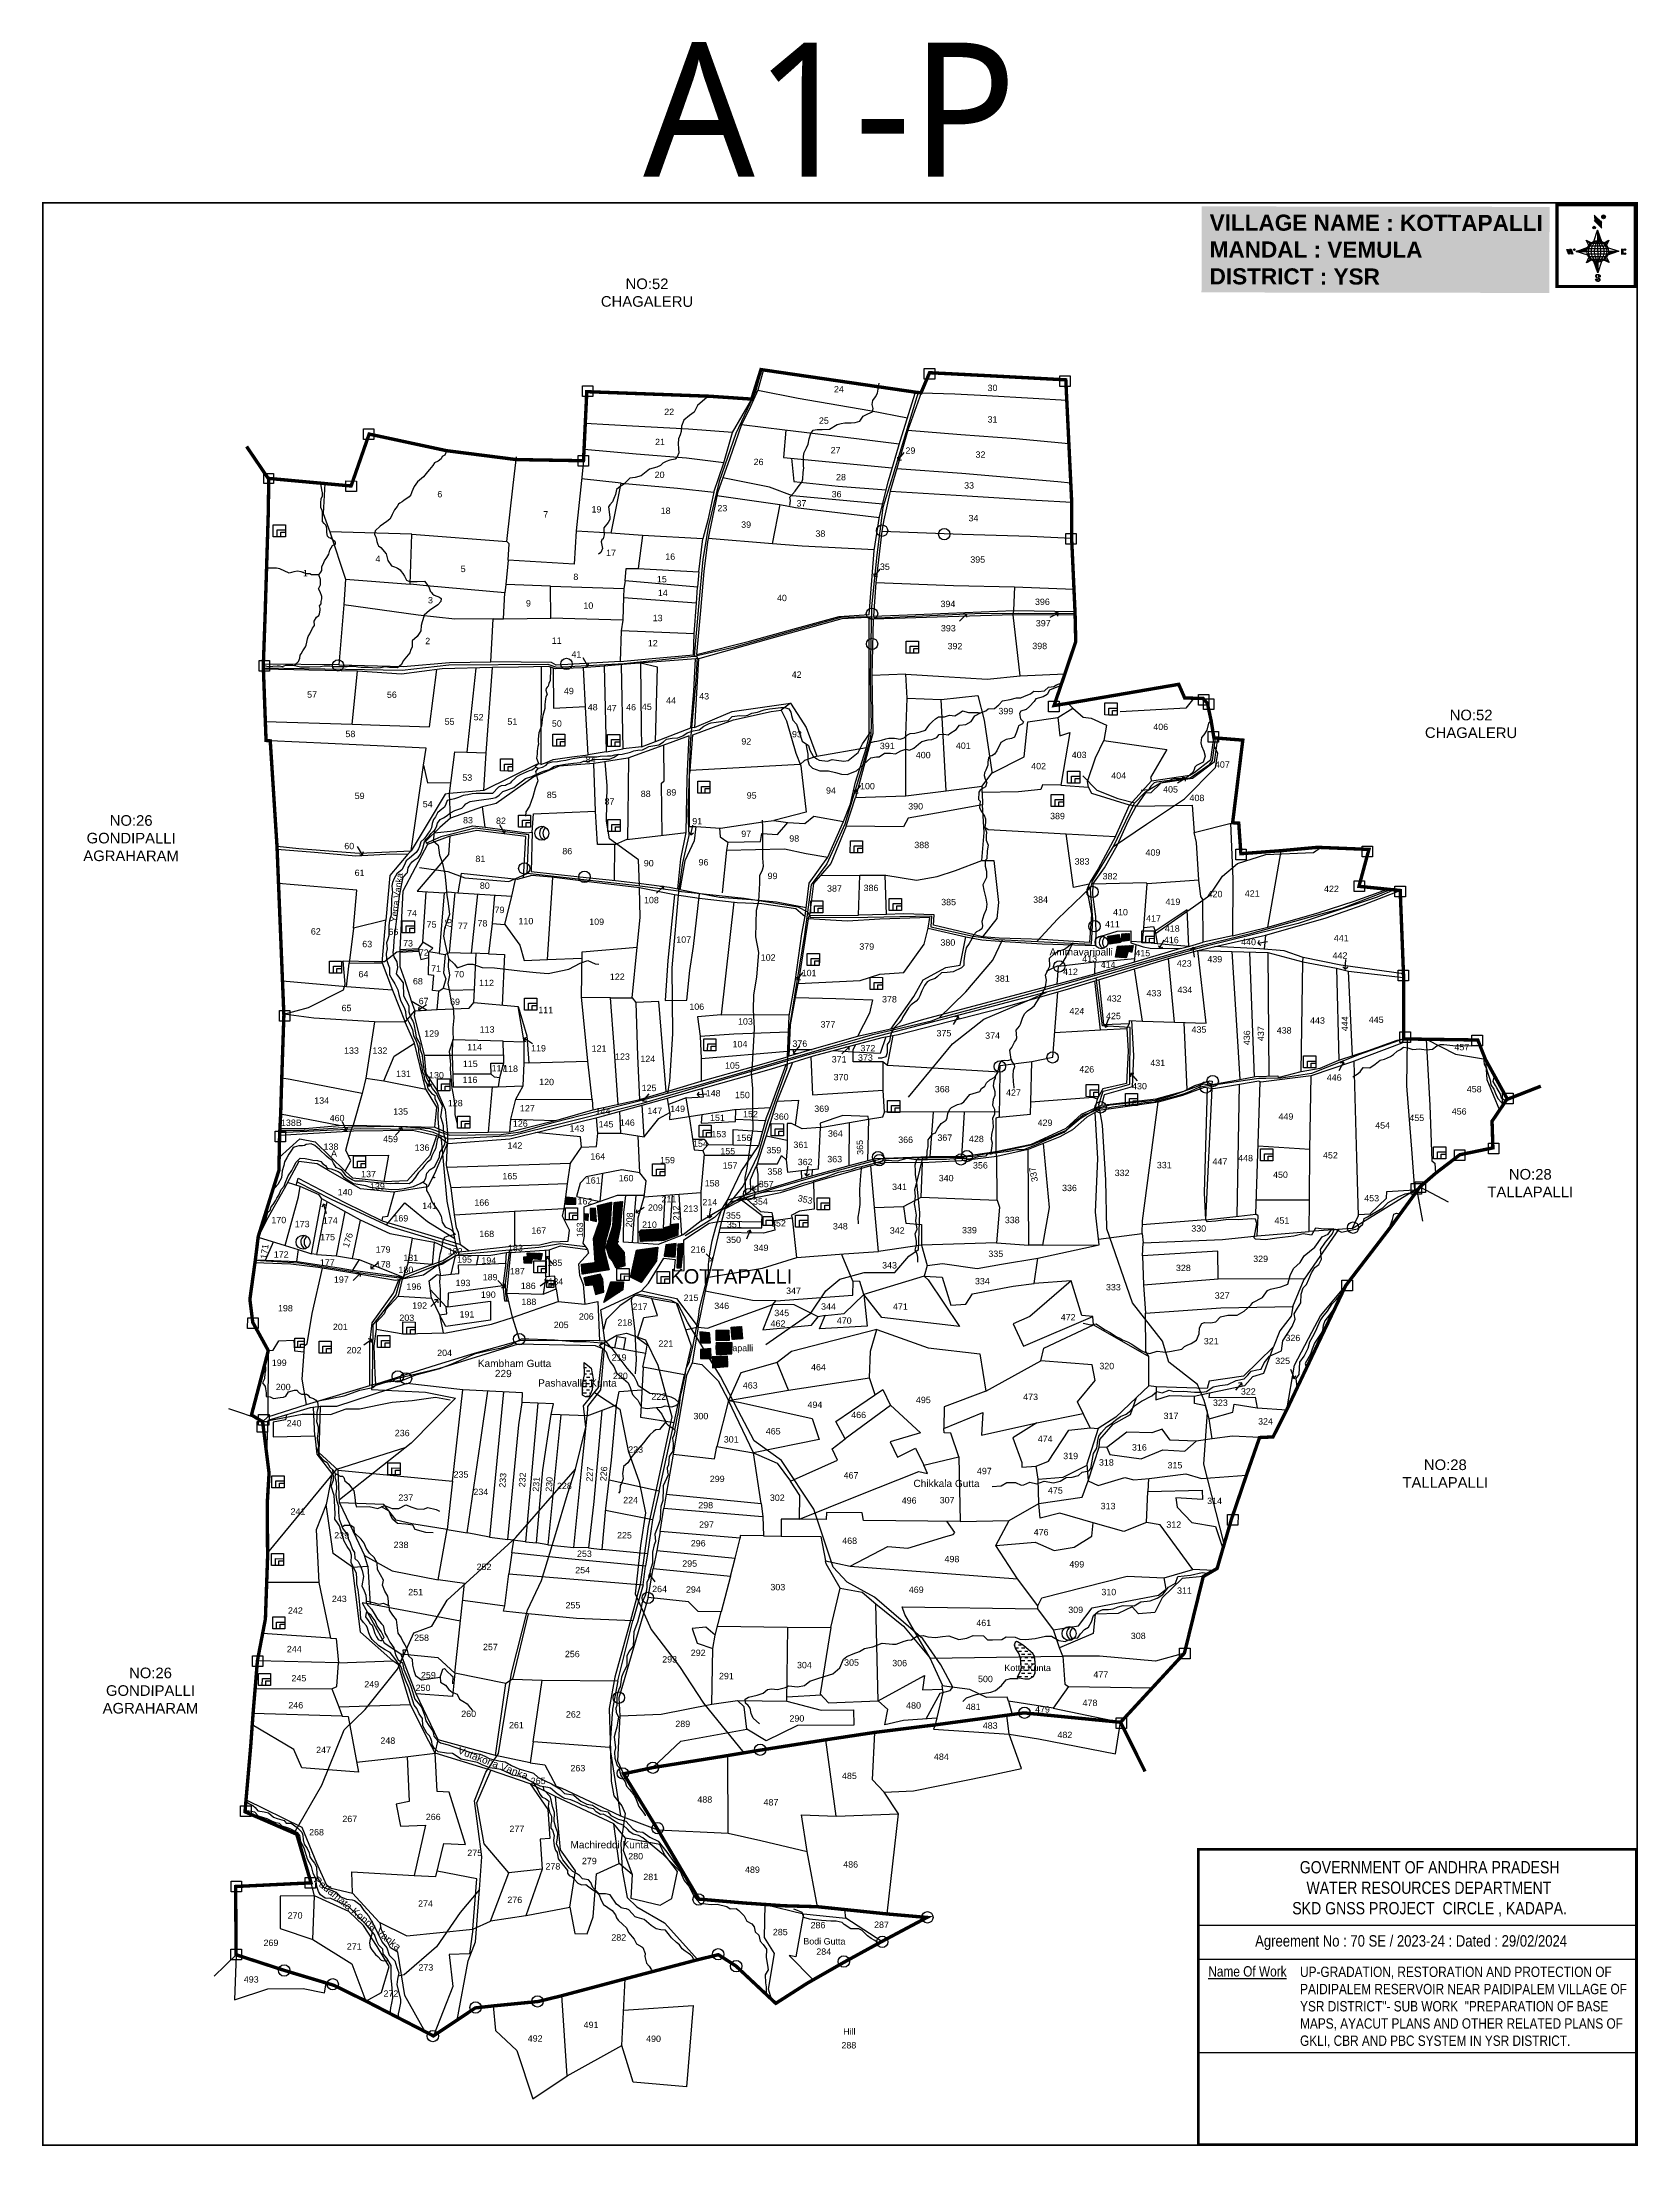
# Model space of a CAD drawing. Header units: inches. Extents: x 213671 to 217429, y 1587875 to 1592833.
import ezdxf

# ---------------------------------------------------------------- set-up
doc = ezdxf.new("R2010")
doc.units = ezdxf.units.IN
doc.header["$LTSCALE"] = 15
doc.header["$MEASUREMENT"] = 0
doc.linetypes.add('DASHED2', pattern=[0.375, 0.25, -0.125])
for name, color, linetype in [('bord', 1, 'Continuous'), ('BOUNDRY STONES', 240, 'Continuous'), ('CADAS', 1, 'Continuous'), ('DIMENSION', 1, 'Continuous'), ('FRAME 025', 7, 'Continuous'), ('PLOTS', 7, 'Continuous'), ('PLOTS NO', 7, 'Continuous'), ('ROADS', 1, 'Continuous'), ('STREAMS', 4, 'Continuous'), ('text1', 7, 'Continuous'), ('TITLEBLOCK', 7, 'Continuous'), ('VILLAGE', 7, 'Continuous'), ('VILLAGE BOUNDRY', 5, 'Continuous'), ('wells', 7, 'Continuous')]:
    doc.layers.add(name, color=color, linetype=linetype)
doc.styles.add('ARIALN', font='ARIALN.TTF')
doc.styles.get("Standard").update_dxf_attribs({"font": 'arial.ttf'})
doc.styles.add('TMS', font='trebuc.ttf')
pattern_1 = [(44.9113504, (200848.9613, 1586077.4245), (-0.660761946, 0.662809814), [])]
pattern_2 = [(359.91135, (200848.961, 1586077.4245), (7.498837, 7.475668), [7.4872615, -7.4872615])]
pattern_3 = [(267.297113149, (-8720374.938, 50637915.138), (10.5367255337, -0.497431438), [])]
pattern_4 = [(357.297113149, (-8720374.938, 50637915.138), (0.497431438, 10.5367255337), [])]

msp = doc.modelspace()

# ---------------------------------------------------------------- texts
at = {"layer": 'CADAS', "color": 2, "style": 'TMS'}
msp.add_text('A1-P', height=315.69, dxfattribs=at).set_placement((215086.8, 1592515.8))
at = {"layer": 'DIMENSION', "char_height": 25, "attachment_point": 2, "rotation": 359.9114}
for s, insert, width in [('NO:52\\PCHAGALERU ', (215095.7, 1592275.7), 543.3), ('NO:52\\PCHAGALERU ', (217036.5, 1591259.6), 543.3), ('NO:26\\PGONDIPALLI\\PAGRAHARAM', (213880.7, 1591011.1), 481.603), ('NO:28\\PTALLAPALLI', (217175.9, 1590177.4), 543.3), ('NO:28\\PTALLAPALLI', (216975.8, 1589492.9), 543.3), ('NO:26\\PGONDIPALLI\\PAGRAHARAM', (213926.3, 1589002.4), 481.603)]:
    msp.add_mtext(s, dxfattribs=dict(at, insert=insert, width=width))
at = {"layer": 'PLOTS NO'}
for s, height, rotation, p in [('24', 15, 359.9114, (215535.9, 1592007.2)), ('30', 15, 359.9114, (215897.8, 1592010.4)), ('22', 15, 359.9114, (215136.2, 1591954.1)), ('25', 15, 359.9114, (215500.5, 1591933.3)), ('31', 15, 359.9114, (215897.6, 1591936.3)), ('21', 15, 359.9114, (215114.5, 1591883)), ('27', 15, 359.9114, (215528.2, 1591863.6)), ('29', 15, 359.9114, (215704.3, 1591862.7)), ('32', 15, 359.9114, (215869.3, 1591853.3)), ('20', 15, 359.9114, (215113.7, 1591805.7)), ('26', 15, 359.9114, (215346.8, 1591836)), ('28', 15, 359.9114, (215540.8, 1591800.2)), ('6', 15, 359.9114, (214601.8, 1591760)), ('36', 15, 359.9114, (215530.4, 1591760.1)), ('33', 15, 359.9114, (215842.5, 1591780.7)), ('7', 15, 359.9114, (214851.3, 1591712.5)), ('19', 15, 359.9114, (214964.9, 1591724.3)), ('18', 15, 359.9114, (215127.8, 1591721)), ('23', 15, 359.9114, (215261.4, 1591727.1)), ('37', 15, 359.9114, (215447.6, 1591738.4)), ('34', 15, 359.9114, (215852.8, 1591703.6)), ('39', 15, 359.9114, (215317.4, 1591688.3)), ('38', 15, 359.9114, (215492.2, 1591667.1)), ('4', 15, 359.9114, (214456.1, 1591607.7)), ('17', 15, 359.9114, (214999.2, 1591621.7)), ('16', 15, 359.9114, (215138.6, 1591612.8)), ('395', 15, 359.9114, (215857, 1591606)), ('1', 15, 359.9114, (214285.1, 1591574)), ('5', 15, 359.9114, (214656.8, 1591583.8)), ('8', 15, 359.9114, (214922.2, 1591565.2)), ('15', 15, 359.9114, (215118.9, 1591559.7)), ('35', 15, 359.9114, (215644.1, 1591589.1)), ('3', 15, 359.9114, (214579.8, 1591510.1)), ('9', 15, 359.9114, (214810.4, 1591502.8)), ('10', 15, 359.9114, (214945.8, 1591497.5)), ('14', 15, 359.9114, (215121.1, 1591527.5)), ('40', 15, 359.9114, (215401.7, 1591515.4)), ('394', 15, 359.9114, (215786.8, 1591501.4)), ('396', 15, 359.9114, (216009.3, 1591506.5)), ('13', 15, 359.9114, (215109, 1591468.2)), ('397', 15, 359.9114, (216011.3, 1591455.9)), ('2', 15, 359.9114, (214573.3, 1591414)), ('11', 15, 359.9114, (214871.2, 1591414.8)), ('12', 15, 359.9114, (215097.6, 1591409)), ('393', 15, 359.9114, (215787.8, 1591444.1)), ('392', 15, 359.9114, (215803.4, 1591402)), ('398', 15, 359.9114, (216003, 1591402.3)), ('41', 15, 359.9114, (214917.7, 1591382.5)), ('49', 15, 359.9114, (214899.9, 1591296.2)), ('42', 15, 359.9114, (215436.4, 1591334.7)), ('57', 15, 359.9114, (214295.1, 1591287.8)), ('56', 15, 359.9114, (214483, 1591287.5)), ('48', 15, 359.9114, (214956, 1591258.1)), ('47', 15, 359.9114, (215000.8, 1591256)), ('46', 15, 359.9114, (215046.4, 1591257.9)), ('45', 15, 359.9114, (215083.5, 1591259.1)), ('44', 15, 359.9114, (215140.7, 1591273.9)), ('43', 15, 359.9114, (215218.5, 1591283.8)), ('399', 15, 359.9114, (215923.2, 1591248.9)), ('55', 15, 359.9114, (214619, 1591224)), ('52', 15, 359.9114, (214687.3, 1591234.6)), ('51', 15, 359.9114, (214766.8, 1591224)), ('50', 15, 359.9114, (214871.6, 1591219.6)), ('406', 15, 359.9114, (216288, 1591211.8)), ('58', 15, 359.9114, (214385.4, 1591195)), ('92', 15, 359.9114, (215317.8, 1591177.5)), ('93', 15, 359.9114, (215437, 1591194.5)), ('391', 15, 359.9114, (215643.9, 1591166.7)), ('401', 15, 359.9114, (215823, 1591167.3)), ('84', 15, 359.9114, (214951, 1591134.7)), ('400', 15, 359.9114, (215728.6, 1591145.3)), ('402', 15, 359.9114, (216000.4, 1591119.3)), ('403', 15, 359.9114, (216095.9, 1591145.7)), ('407', 15, 359.9114, (216433.2, 1591122.9)), ('59', 15, 359.9114, (214407.2, 1591049)), ('53', 15, 359.9114, (214660.6, 1591092.2)), ('85', 15, 359.9114, (214859.6, 1591051.4)), ('88', 15, 359.9114, (215080.9, 1591053.8)), ('89', 15, 359.9114, (215141.2, 1591057.3)), ('95', 15, 359.9114, (215330.4, 1591050)), ('94', 15, 359.9114, (215517.2, 1591061.7)), ('100', 15, 359.9114, (215597.3, 1591072.1)), ('404', 15, 359.9114, (216189, 1591096.8)), ('405', 15, 359.9114, (216311.1, 1591064.4)), ('54', 15, 359.9114, (214567.5, 1591029.7)), ('87', 15, 359.9114, (214995.6, 1591036)), ('390', 15, 359.9114, (215710.8, 1591024.5)), ('389', 15, 359.9114, (216044.9, 1591001.6)), ('408', 15, 359.9114, (216373.2, 1591044.2)), ('83', 15, 359.9114, (214662.3, 1590991.7)), ('82', 15, 359.9114, (214740, 1590990.5)), ('91', 15, 359.9114, (215202.2, 1590989.5)), ('97', 15, 359.9114, (215317.6, 1590959.8)), ('98', 15, 359.9114, (215430.7, 1590948.7)), ('60', 15, 359.9114, (214382.7, 1590930.9)), ('81', 15, 359.9114, (214691.4, 1590900.6)), ('86', 15, 359.9114, (214896.1, 1590918.9)), ('388', 15, 359.9114, (215725.1, 1590933.4)), ('409', 15, 359.9114, (216269.8, 1590915.7)), ('61', 15, 359.9114, (214407, 1590867.8)), ('Yerra Vanka', 15, 82.4729, (214505.5, 1590758.2)), ('90', 15, 359.9114, (215088, 1590890.4)), ('96', 15, 359.9114, (215217, 1590892.6)), ('99', 15, 359.9114, (215379.7, 1590860.4)), ('383', 15, 359.9114, (216102.7, 1590894.6)), ('382', 15, 359.9114, (216168.6, 1590859.7)), ('80', 15, 359.9114, (214701.9, 1590837.5)), ('108', 15, 359.9114, (215088.5, 1590803.6)), ('387', 15, 359.9114, (215519.6, 1590830.9)), ('386', 15, 359.9114, (215605.7, 1590832.2)), ('384', 15, 359.9114, (216005, 1590804.5)), ('420', 15, 359.9114, (216415.9, 1590817.8)), ('421', 15, 359.9114, (216503.5, 1590819)), ('422', 15, 359.9114, (216690.1, 1590830.1)), ('74', 15, 359.9114, (214530.4, 1590772.4)), ('76', 15, 93.5824, (214636.1, 1590744)), ('79', 15, 359.9114, (214736.6, 1590780.4)), ('110', 15, 359.9114, (214792.9, 1590754)), ('109', 15, 359.9114, (214959.5, 1590752.5)), ('385', 15, 359.9114, (215788.4, 1590798.9)), ('410', 15, 359.9114, (216193.2, 1590775)), ('417', 15, 359.9114, (216271, 1590760.3)), ('419', 15, 359.9114, (216316.7, 1590799.6)), ('62', 15, 359.9114, (214303.9, 1590729.7)), ('66', 15, 359.9114, (214486.7, 1590728.8)), ('73', 15, 359.9114, (214521.1, 1590701.7)), ('75', 15, 359.9114, (214576.6, 1590746.1)), ('77', 15, 359.9114, (214650.1, 1590742.5)), ('78', 15, 359.9114, (214696.3, 1590748.8)), ('107', 15, 359.9114, (215164.5, 1590710.3)), ('380', 15, 359.9114, (215786.7, 1590703.6)), ('411', 15, 359.9114, (216174.3, 1590746.7)), ('416', 15, 359.9114, (216313, 1590709.5)), ('418', 15, 359.9114, (216315.2, 1590736.5)), ('440', 15, 359.9114, (216494.9, 1590704.8)), ('441', 15, 359.9114, (216713.1, 1590714)), ('63', 15, 359.9114, (214425, 1590700)), ('72', 15, 359.9114, (214558.1, 1590679.7)), ('102', 15, 359.9114, (215363.5, 1590668.2)), ('379', 15, 359.9114, (215595.6, 1590694.1)), ('Ammavaripalli', 17, 359.9114, (216043.6, 1590680.5)), ('413', 15, 359.9114, (216120.7, 1590665.2)), ('415', 15, 359.9114, (216245.7, 1590678.6)), ('423', 15, 359.9114, (216343.4, 1590654.3)), ('439', 15, 359.9114, (216415.3, 1590664.2)), ('442', 15, 359.9114, (216710.3, 1590673)), ('64', 15, 359.9114, (214416.1, 1590629)), ('68', 15, 359.9114, (214544.3, 1590612.3)), ('71', 15, 359.9114, (214587, 1590642)), ('70', 15, 359.9114, (214641.6, 1590629)), ('112', 15, 359.9114, (214700.2, 1590608.3)), ('122', 15, 359.9114, (215008.2, 1590623)), ('101', 15, 359.9114, (215459.9, 1590631.7)), ('381', 15, 359.9114, (215915, 1590618.7)), ('412', 15, 359.9114, (216075.4, 1590634.7)), ('414', 15, 359.9114, (216164.2, 1590651.1)), ('67', 15, 359.9114, (214557.9, 1590565.7)), ('69', 15, 359.9114, (214631.8, 1590564)), ('106', 15, 359.9114, (215195.3, 1590552.3)), ('378', 15, 359.9114, (215649.1, 1590569.8)), ('432', 15, 359.9114, (216178.4, 1590571.6)), ('433', 15, 359.9114, (216272, 1590584.1)), ('434', 15, 359.9114, (216344.8, 1590592)), ('65', 15, 359.9114, (214376.3, 1590549.2)), ('111', 15, 359.9114, (214839.6, 1590544.5)), ('103', 15, 359.9114, (215309.9, 1590517.6)), ('377', 15, 359.9114, (215504.3, 1590510.7)), ('424', 15, 359.9114, (216090.5, 1590541.9)), ('425', 15, 359.9114, (216176.6, 1590530.4)), ('443', 15, 359.9114, (216657.2, 1590519.8)), ('444', 15, 88.6371, (216746.2, 1590501.8)), ('445', 15, 359.9114, (216795.5, 1590521.6)), ('129', 15, 359.9114, (214570.9, 1590489.1)), ('114', 15, 359.9114, (214672.1, 1590457.1)), ('113', 15, 359.9114, (214701.5, 1590498.7)), ('119', 15, 359.9114, (214822.6, 1590454.3)), ('121', 15, 359.9114, (214965.2, 1590453.8)), ('104', 15, 359.9114, (215297, 1590464.2)), ('376', 15, 359.9114, (215438, 1590465.2)), ('372', 15, 359.9114, (215598.3, 1590454.5)), ('375', 15, 359.9114, (215777.4, 1590489.9)), ('374', 15, 359.9114, (215892, 1590484.1)), ('435', 15, 359.9114, (216378.1, 1590498.5)), ('436', 15, 88.6371, (216515.4, 1590468.9)), ('437', 15, 88.6371, (216548.3, 1590478.5)), ('438', 15, 359.9114, (216578.7, 1590496.5)), ('457', 15, 359.9114, (216997.1, 1590457)), ('133', 15, 359.9114, (214382.1, 1590448.8)), ('132', 15, 359.9114, (214449, 1590448.9)), ('115', 15, 359.9114, (214661.9, 1590417.7)), ('117', 15, 359.9114, (214729.7, 1590407.4)), ('118', 15, 359.9114, (214756.8, 1590406.2)), ('123', 15, 359.9114, (215020.3, 1590434.6)), ('124', 15, 359.9114, (215080, 1590429.5)), ('105', 15, 359.9114, (215279.3, 1590413.7)), ('371', 15, 359.9114, (215530.6, 1590428.3)), ('373', 15, 359.9114, (215592.5, 1590432.3)), ('426', 15, 359.9114, (216113.8, 1590404.7)), ('431', 15, 359.9114, (216281, 1590419.9)), ('131', 15, 359.9114, (214504.6, 1590394.3)), ('130', 15, 359.9114, (214582.3, 1590391)), ('116', 15, 359.9114, (214661.2, 1590380.1)), ('120', 15, 359.9114, (214841.6, 1590374.9)), ('125', 15, 359.9114, (215082.9, 1590360.8)), ('370', 15, 359.9114, (215535, 1590386.4)), ('368', 15, 359.9114, (215773.4, 1590358)), ('430', 15, 359.9114, (216238, 1590364.9)), ('446', 15, 359.9114, (216696.6, 1590385.3)), ('458', 15, 359.9114, (217026.3, 1590358)), ('134', 15, 359.9114, (214311.9, 1590331.2)), ('135', 15, 359.9114, (214497.8, 1590305.3)), ('128', 15, 359.9114, (214626.6, 1590325.2)), ('127', 15, 359.9114, (214796.4, 1590312.9)), ('144', 15, 359.9114, (214974.4, 1590306.2)), ('147', 15, 359.9114, (215096.5, 1590306.9)), ('149', 15, 359.9114, (215150.2, 1590311.7)), ('148', 15, 359.9114, (215233.9, 1590348.3)), ('150', 15, 359.9114, (215302.8, 1590344.2)), ('369', 15, 359.9114, (215489.5, 1590311.9)), ('427', 15, 359.9114, (215941.2, 1590349.8)), ('456', 15, 359.9114, (216990.9, 1590305.6)), ('138B', 15, 359.9114, (214233.5, 1590278.9)), ('460', 15, 359.9114, (214348.3, 1590289.9)), ('126', 15, 359.9114, (214779.7, 1590276.9)), ('143', 15, 359.9114, (214913.2, 1590265.5)), ('145', 15, 359.9114, (214981.6, 1590275.3)), ('146', 15, 359.9114, (215031.8, 1590279.1)), ('151', 15, 359.9114, (215244, 1590290.6)), ('152', 15, 359.9114, (215321.8, 1590299.2)), ('360', 15, 359.9114, (215394.4, 1590293.3)), ('429', 15, 359.9114, (216015.6, 1590278.9)), ('449', 15, 359.9114, (216582.9, 1590293.5)), ('454', 15, 359.9114, (216810.6, 1590272.6)), ('455', 15, 359.9114, (216891, 1590290.3)), ('138', 15, 359.9114, (214333.9, 1590222.5)), ('A', 15, 359.9114, (214351.4, 1590206.3)), ('459', 15, 359.9114, (214474.1, 1590240.5)), ('136', 15, 359.9114, (214548.3, 1590220.3)), ('142', 15, 359.9114, (214767, 1590225.2)), ('154', 15, 359.9114, (215204, 1590229.6)), ('153', 15, 359.9114, (215247.2, 1590252.1)), ('155', 15, 359.9114, (215268.3, 1590211.9)), ('156', 15, 359.9114, (215306.3, 1590243.3)), ('359', 15, 359.9114, (215376.8, 1590214.1)), ('361', 15, 359.9114, (215440.4, 1590227)), ('364', 15, 359.9114, (215521.7, 1590253.5)), ('365', 15, 92.2042, (215605.3, 1590211)), ('366', 15, 359.9114, (215687.2, 1590238.8)), ('367', 15, 359.9114, (215779.5, 1590243.7)), ('428', 15, 359.9114, (215853.8, 1590240.7)), ('137', 15, 359.9114, (214422.3, 1590158)), ('164', 15, 359.9114, (214962.2, 1590199.6)), ('159', 15, 359.9114, (215126.4, 1590190.7)), ('157', 15, 359.9114, (215273.8, 1590178.2)), ('358', 15, 359.9114, (215379.2, 1590163.9)), ('362', 15, 359.9114, (215450.6, 1590186.4)), ('363', 15, 359.9114, (215520.1, 1590193.2)), ('356', 15, 359.9114, (215863.3, 1590178.5)), ('337', 15, 101.2319, (216016.5, 1590148.6)), ('332', 15, 359.9114, (216197.1, 1590160.6)), ('331', 15, 359.9114, (216296.3, 1590179.1)), ('447', 15, 359.9114, (216427.3, 1590187.3)), ('448', 15, 359.9114, (216487.9, 1590195.6)), ('450', 15, 359.9114, (216570, 1590156.4)), ('452', 15, 359.9114, (216687.6, 1590202.2)), ('140', 15, 359.9114, (214367.2, 1590115.3)), ('139', 15, 359.9114, (214443.2, 1590128.9)), ('165', 15, 359.9114, (214755, 1590152.9)), ('161', 15, 359.9114, (214951.4, 1590143.1)), ('160', 15, 359.9114, (215028.9, 1590148.4)), ('158', 15, 359.9114, (215231.6, 1590136.2)), ('357', 15, 359.9114, (215358.9, 1590134.4)), ('341', 15, 359.9114, (215672.8, 1590127.8)), ('340', 15, 359.9114, (215782.7, 1590148.4)), ('336', 15, 359.9114, (216073.1, 1590125.2)), ('141', 15, 359.9114, (214566.1, 1590083.3)), ('166', 15, 359.9114, (214689, 1590090.7)), ('162', 15, 359.9114, (214931.9, 1590093.8)), ('208', 15, 84.4138, (215060, 1590039.3)), ('209', 15, 359.9114, (215097.9, 1590078.9)), ('211', 15, 359.9114, (215129.8, 1590098.7)), ('212', 15, 91.1856, (215172.1, 1590056.3)), ('213', 15, 359.9114, (215181.2, 1590076.6)), ('214', 15, 359.9114, (215226.1, 1590091.8)), ('355', 15, 359.9114, (215281.5, 1590060.4)), ('354', 15, 359.9114, (215345.2, 1590093.1)), ('353', 15, 347.6588, (215449.4, 1590102)), ('453', 15, 359.9114, (216784.8, 1590101)), ('170', 15, 359.9114, (214211, 1590049.6)), ('173', 15, 359.9114, (214266, 1590040.2)), ('175', 15, 359.9114, (214325.8, 1590009.3)), ('174', 15, 359.9114, (214332.2, 1590048.3)), ('176', 15, 71.9081, (214392.7, 1589990.8)), ('169', 15, 359.9114, (214498.4, 1590053.7)), ('168', 15, 359.9114, (214700.6, 1590017)), ('167', 15, 359.9114, (214823.2, 1590024.7)), ('163', 15, 89.9114, (214945.1, 1590016.5)), ('210', 15, 359.9114, (215083.9, 1590038.7)), ('351', 15, 359.9114, (215283.8, 1590039.2)), ('352', 15, 359.9114, (215387.7, 1590041.9)), ('348', 15, 359.9114, (215533.4, 1590034.9)), ('342', 15, 359.9114, (215667.5, 1590025)), ('339', 15, 359.9114, (215837.5, 1590025.6)), ('338', 15, 359.9114, (215938.3, 1590049.7)), ('330', 15, 359.9114, (216377.5, 1590029.8)), ('451', 15, 359.9114, (216573.4, 1590048.4)), ('171', 15, 82.7203, (214200, 1589964.6)), ('172', 15, 359.9114, (214216.7, 1589968.5)), ('179', 15, 359.9114, (214456.7, 1589980.2)), ('181', 15, 359.9114, (214521.7, 1589960.5)), ('182', 15, 359.9114, (214626.2, 1589975.9)), ('183', 15, 359.9114, (214768.1, 1589983.7)), ('207', 15, 359.9114, (214995.9, 1589993)), ('216', 15, 359.9114, (215198.5, 1589980.1)), ('350', 15, 359.9114, (215282, 1590003)), ('349', 15, 359.9114, (215346.6, 1589984)), ('335', 15, 359.9114, (215899.6, 1589970.1)), ('329', 15, 359.9114, (216523.3, 1589958.3)), ('177', 15, 359.9114, (214325.1, 1589949.6)), ('197', 15, 359.9114, (214358.2, 1589909.3)), ('178', 15, 359.9114, (214456.8, 1589945.3)), ('180', 15, 359.9114, (214510.2, 1589932.4)), ('195', 15, 359.9114, (214648.3, 1589956.6)), ('194', 15, 359.9114, (214705.6, 1589954.2)), ('189', 15, 359.9114, (214708.6, 1589915.1)), ('187', 15, 359.9114, (214772.8, 1589929.1)), ('185', 15, 359.9114, (214861, 1589948.9)), ('343', 15, 359.9114, (215649.3, 1589942.9)), ('328', 15, 359.9114, (216341.3, 1589936.9)), ('196', 15, 359.9114, (214529.1, 1589892.7)), ('193', 15, 359.9114, (214644.7, 1589901.3)), ('190', 15, 359.9114, (214704.3, 1589873.7)), ('186', 15, 359.9114, (214798.4, 1589894.7)), ('184', 15, 359.9114, (214863.3, 1589904.7)), ('215', 15, 359.9114, (215181.9, 1589866.5)), ('347', 15, 359.9114, (215423.2, 1589883)), ('334', 15, 359.9114, (215867.9, 1589905.7)), ('333', 15, 359.9114, (216176.5, 1589891.3)), ('327', 15, 359.9114, (216432.8, 1589871.8)), ('198', 15, 359.9114, (214226.5, 1589841.8)), ('203', 15, 359.9114, (214512.4, 1589819.3)), ('192', 15, 359.9114, (214542.7, 1589848.2)), ('191', 15, 359.9114, (214654, 1589827.4)), ('188', 15, 359.9114, (214799.9, 1589856.9)), ('206', 15, 359.9114, (214935.1, 1589822.2)), ('217', 15, 359.9114, (215061.8, 1589845.5)), ('346', 15, 359.9114, (215254, 1589847.5)), ('345', 15, 359.9114, (215395.4, 1589830.6)), ('344', 15, 359.9114, (215505.6, 1589845.8)), ('470', 15, 359.9114, (215542.6, 1589812.5)), ('471', 15, 359.9114, (215674.9, 1589845.7)), ('472', 15, 359.9114, (216070, 1589820.4)), ('201', 15, 359.9114, (214355.8, 1589797.7)), ('205', 15, 359.9114, (214876, 1589802.4)), ('218', 15, 359.9114, (215025.9, 1589808)), ('462', 15, 359.9114, (215386.7, 1589805.8)), ('321', 15, 359.9114, (216407, 1589764.1)), ('326', 15, 359.9114, (216599.2, 1589771.8)), ('199', 15, 359.9114, (214212, 1589713.4)), ('202', 15, 359.9114, (214388.3, 1589742.9)), ('204', 15, 359.9114, (214601.4, 1589736.5)), ('Kambham Gutta', 17, 359.9114, (214697.2, 1589710.8)), ('219', 15, 359.9114, (215012.4, 1589725.8)), ('221', 15, 359.9114, (215122.4, 1589758.4)), ('Malapalli', 15, 359.9114, (215262.8, 1589748.1)), ('325', 15, 359.9114, (216575.1, 1589717.7)), ('229', 17, 359.9114, (214737.3, 1589687)), ('Pashavalla Kunta', 17, 359.9114, (214839.2, 1589664.7)), ('220', 15, 359.9114, (215015.5, 1589682.5)), ('463', 15, 359.9114, (215321.2, 1589660)), ('464', 15, 359.9114, (215481.9, 1589702.7)), ('320', 15, 359.9114, (216160.9, 1589705.6)), ('200', 15, 359.9114, (214221.3, 1589656.2)), ('222', 15, 359.9114, (215105.9, 1589633.4)), ('494', 15, 359.9114, (215473.5, 1589614.4)), ('495', 15, 359.9114, (215728.9, 1589625.6)), ('473', 15, 359.9114, (215981.5, 1589632.9)), ('323', 15, 359.9114, (216428.5, 1589619.1)), ('322', 15, 359.9114, (216494.3, 1589645.7)), ('240', 15, 359.9114, (214247, 1589570.7)), ('300', 15, 359.9114, (215205, 1589587.6)), ('466', 15, 359.9114, (215576.6, 1589590.4)), ('317', 15, 359.9114, (216312.2, 1589588.2)), ('324', 15, 359.9114, (216534.8, 1589575.2)), ('236', 15, 359.9114, (214501.6, 1589547.7)), ('301', 15, 359.9114, (215276.4, 1589532.8)), ('465', 15, 359.9114, (215375.3, 1589551.8)), ('474', 15, 359.9114, (216015.9, 1589534.1)), ('316', 15, 359.9114, (216237.7, 1589513.9)), ('223', 15, 359.9114, (215051.4, 1589508.9)), ('319', 15, 359.9114, (216075.9, 1589493.6)), ('318', 15, 359.9114, (216160, 1589478.5)), ('315', 15, 359.9114, (216321.5, 1589471.8)), ('235', 15, 359.9114, (214640, 1589450.1)), ('233', 15, 85.9166, (214762.1, 1589425.8)), ('232', 15, 85.9166, (214808.4, 1589426.9)), ('231', 15, 85.9166, (214840.9, 1589416.4)), ('230', 15, 85.9166, (214871.3, 1589416.2)), ('228', 15, 359.9114, (214883.6, 1589423.1)), ('227', 15, 86.1353, (214967.2, 1589440.2)), ('226', 15, 86.1353, (214999.9, 1589441.2)), ('299', 15, 359.9114, (215243.5, 1589439.6)), ('467', 15, 359.9114, (215558.7, 1589448)), ('Chikkala Gutta', 17, 359.9114, (215723.1, 1589428)), ('497', 15, 359.9114, (215872.6, 1589458.2)), ('475', 15, 359.9114, (216039.9, 1589412.5)), ('241', 15, 359.9114, (214256.1, 1589362.8)), ('237', 15, 359.9114, (214510, 1589395.5)), ('234', 15, 359.9114, (214686.8, 1589409.1)), ('224', 15, 359.9114, (215039.5, 1589389.7)), ('298', 15, 359.9114, (215216.3, 1589377.7)), ('302', 15, 359.9114, (215385, 1589395.3)), ('496', 15, 359.9114, (215695.5, 1589388.8)), ('307', 15, 359.9114, (215785, 1589389.6)), ('313', 15, 359.9114, (216164, 1589375.6)), ('314', 15, 359.9114, (216414.8, 1589387.8)), ('297', 15, 359.9114, (215218.2, 1589331.9)), ('476', 15, 359.9114, (216006.4, 1589313.9)), ('312', 15, 359.9114, (216318.7, 1589331.9)), ('239', 15, 359.9114, (214358.9, 1589306.7)), ('238', 15, 359.9114, (214498.9, 1589284.2)), ('253', 15, 359.9114, (214930.7, 1589263.3)), ('225', 15, 359.9114, (215025, 1589306.7)), ('296', 15, 359.9114, (215198.7, 1589287.9)), ('468', 15, 359.9114, (215555.4, 1589293.9)), ('252', 15, 359.9114, (214694.3, 1589232.4)), ('254', 15, 359.9114, (214926.6, 1589224.7)), ('295', 15, 359.9114, (215178.6, 1589240.1)), ('498', 15, 359.9114, (215796.3, 1589250.7)), ('499', 15, 359.9114, (216090.3, 1589238.3)), ('251', 15, 359.9114, (214533.3, 1589172.9)), ('264', 15, 359.9114, (215107.7, 1589180.2)), ('294', 15, 359.9114, (215187.4, 1589178.9)), ('303', 15, 359.9114, (215386.2, 1589184.6)), ('469', 15, 359.9114, (215712.2, 1589178.5)), ('310', 15, 359.9114, (216165.7, 1589173)), ('311', 15, 359.9114, (216343.9, 1589176.4)), ('242', 15, 359.9114, (214250, 1589129.5)), ('243', 15, 359.9114, (214353.5, 1589157)), ('255', 15, 359.9114, (214903.7, 1589141.9)), ('309', 15, 359.9114, (216087.7, 1589131.1)), ('258', 15, 359.9114, (214547.2, 1589065.3)), ('461', 15, 359.9114, (215871.2, 1589100.2)), ('308', 15, 359.9114, (216235.1, 1589069.7)), ('244', 15, 359.9114, (214247.4, 1589038.6)), ('257', 15, 359.9114, (214709.3, 1589043.5)), ('256', 15, 359.9114, (214902.2, 1589027)), ('292', 15, 359.9114, (215198.7, 1589029.8)), ('245', 15, 359.9114, (214258.3, 1588970)), ('259', 15, 359.9114, (214563.2, 1588977.1)), ('293', 15, 359.9114, (215131.4, 1589014.4)), ('291', 15, 359.9114, (215265.1, 1588975.1)), ('304', 15, 359.9114, (215448.8, 1589000.9)), ('305', 15, 359.9114, (215559.8, 1589006.9)), ('306', 15, 359.9114, (215673.1, 1589005.6)), ('500', 15, 359.9114, (215875.2, 1588968.1)), ('Kotta Kunta', 15, 359.9114, (215937.3, 1588994.3)), ('477', 15, 359.9114, (216146.9, 1588978.5)), ('249', 15, 359.9114, (214429.7, 1588955.6)), ('250', 15, 359.9114, (214550.6, 1588947.4)), ('246', 15, 359.9114, (214250.9, 1588906.4)), ('260', 15, 359.9114, (214658.1, 1588886.1)), ('262', 15, 359.9114, (214904.6, 1588884.7)), ('290', 15, 359.9114, (215431.1, 1588875.1)), ('480', 15, 359.9114, (215705.9, 1588905.7)), ('481', 15, 359.9114, (215846.3, 1588902.6)), ('479', 15, 359.9114, (216009.5, 1588896.5)), ('478', 15, 359.9114, (216121.4, 1588911.8)), ('248', 15, 359.9114, (214467.7, 1588822.8)), ('261', 15, 359.9114, (214770.6, 1588859.3)), ('289', 15, 359.9114, (215162.3, 1588862.3)), ('483', 15, 359.9114, (215886.4, 1588858.3)), ('482', 15, 359.9114, (216062.2, 1588836.4)), ('247', 15, 359.9114, (214316.3, 1588800.9)), ('Vutakona Vanka', 17, 339.0943, (214648.5, 1588800.7)), ('484', 15, 359.9114, (215771.4, 1588784.9)), ('265', 15, 359.9114, (214821.8, 1588727.9)), ('263', 15, 359.9114, (214915.3, 1588758.1)), ('485', 15, 359.9114, (215554.8, 1588739.8)), ('488', 15, 359.9114, (215214.2, 1588684.2)), ('487', 15, 359.9114, (215370, 1588677.5)), ('267', 15, 359.9114, (214378.1, 1588638.4)), ('266', 15, 359.9114, (214574.6, 1588643.1)), ('268', 15, 359.9114, (214299.8, 1588607)), ('277', 15, 359.9114, (214771.6, 1588614.9)), ('Machireddi Kunta', 17, 359.9114, (214915.2, 1588576.7)), ('275', 15, 359.9114, (214672.4, 1588558.4)), ('278', 15, 359.9114, (214856.4, 1588526.6)), ('279', 15, 359.9114, (214942.3, 1588539.2)), ('280', 15, 359.9114, (215051.4, 1588550.5)), ('486', 15, 359.9114, (215557.7, 1588531.2)), ('Padamata Konda Vanka', 17, 320.3406, (214309.4, 1588498.7)), ('281', 15, 359.9114, (215086.9, 1588501.6)), ('489', 15, 359.9114, (215326.4, 1588518.7)), ('274', 15, 359.9114, (214556.4, 1588438.8)), ('276', 15, 359.9114, (214766.7, 1588447.6)), ('270', 15, 359.9114, (214249.4, 1588411)), ('285', 15, 359.9114, (215392, 1588371.8)), ('286', 15, 359.9114, (215480.8, 1588388.1)), ('287', 15, 359.9114, (215630.4, 1588389.1)), ('269', 15, 359.9114, (214192.5, 1588346.5)), ('271', 15, 359.9114, (214388.6, 1588337.8)), ('282', 15, 359.9114, (215011.6, 1588359.2)), ('Bodi Gutta', 15, 359.9114, (215463.8, 1588350)), ('284', 15, 359.9114, (215494.3, 1588325.6)), ('273', 15, 359.9114, (214557.2, 1588288.6)), ('493', 15, 359.9114, (214146, 1588260.2)), ('272', 15, 359.9114, (214474.9, 1588226.7)), ('491', 15, 359.9114, (214946.4, 1588153.3)), ('Hill', 15, 359.9114, (215557.6, 1588137.4)), ('492', 15, 359.9114, (214814.7, 1588121.1)), ('490', 15, 359.9114, (215093.5, 1588120.4)), ('288', 15, 359.9114, (215553.5, 1588105))]:
    msp.add_text(s, height=height, rotation=rotation, dxfattribs=at).set_placement(p)
at = {"layer": 'PLOTS NO', "color": 1}
msp.add_text('KOTTAPALLI', height=34, rotation=359.9114, dxfattribs=at).set_placement((215150.2, 1589907.4))
at = {"layer": 'TITLEBLOCK', "extrusion": (0.000201441, 0.004807, 0.999988), "style": 'ARIALN'}
msp.add_text('%%UName Of Work', height=24.333, rotation=359.9999, dxfattribs=at).set_placement((216417.6, 1588255.9, 7675.3))
at = {"layer": 'TITLEBLOCK', "extrusion": (0.000201441, 0.004807, 0.999988), "attachment_point": 1, "text_direction": (1, -1e-06, -0.000201), "style": 'ARIALN'}
for s, insert, char_height, width in [('\\pi37.89301;GOVERNMENT OF ANDHRA PRADESH  \\P\\pi53.64817;WATER RESOURCES DEPARTMENT      \\P\\pi20.18204;SKD GNSS PROJECT  CIRCLE , KADAPA.', (216595.1, 1588546.5, -4.4), 28.962, 683.076), ('Agreement No : 70 SE / 2023-24 : Dated : 29/02/2024', (216527.9, 1588371.9, -4.9), 26.889, 867.928), ('UP-GRADATION, RESTORATION AND PROTECTION OF PAIDIPALEM RESERVOIR NEAR PAIDIPALEM VILLAGE OF YSR DISTRICT"- SUB WORK  "PREPARATION OF BASE MAPS, AYACUT PLANS AND OTHER RELATED PLANS OF GKLI, CBR AND PBC SYSTEM IN YSR DISTRICT.', (216633.7, 1588297.7, -5.1), 24.3335, 785.455)]:
    msp.add_mtext(s, dxfattribs=dict(at, insert=insert, char_height=char_height, width=width))
at = {"layer": 'VILLAGE BOUNDRY', "insert": (216420.8, 1592426.6), "char_height": 38, "width": 781.376, "attachment_point": 1, "rotation": 359.9114, "bg_fill": 1, "box_fill_scale": 1.5, "bg_fill_color": 253, "bg_fill_transparency": 0}
msp.add_mtext('{\\fArial|b1|i0|c0|p34;\\C1;VILLAGE NAME :\\C5; KOTTAPALLI\\P\\C1;MANDAL : \\C5;VEMULA\\P\\C1;DISTRICT : \\C5;YSR}', dxfattribs=at)

# ---------------------------------------------------------------- blocks, each defined once
blk = doc.blocks.new('AQUEDUCT')
blk.add_circle((0, 0), 0.938)
blk = doc.blocks.new('gfgfdgfdgdfg')
at = {"layer": 'PLOTS NO', "color": 0}
for points in [[(19741.3, 7371.2), (19732, 7370.5), (19732.1, 7359.5)], [(19732, 7370.5), (19753.7, 7348.9)]]:
    blk.add_lwpolyline(points, dxfattribs=at)
blk = doc.blocks.new('*X19')
at = {"color": 0, "linetype": 'Continuous'}
for p, q in [((6321.6, 240.5), (6322.3, 241.2)), ((6321.6, 240.3), (6322.3, 241)), ((6321.6, 240.1), (6322.3, 240.8)), ((6321.6, 239.9), (6322.4, 240.7)), ((6321.6, 239.8), (6322.4, 240.6)), ((6321.6, 239.6), (6322.5, 240.5)), ((6321.6, 239.4), (6322.5, 240.3)), ((6321.6, 239.2), (6322.6, 240.2)), ((6321.7, 239.1), (6322.6, 240.1)), ((6321.8, 240.8), (6322.4, 241.4)), ((6321.8, 239), (6322.7, 240)), ((6321.8, 239), (6322.8, 239.9)), ((6321.9, 238.9), (6322.9, 239.8)), ((6322, 238.8), (6323, 239.7)), ((6322.1, 241.3), (6322.4, 241.6)), ((6322.1, 238.7), (6323.1, 239.6)), ((6322.2, 238.6), (6323.1, 239.6)), ((6322.3, 238.5), (6323.2, 239.5)), ((6322.4, 238.5), (6323.3, 239.4)), ((6322.5, 238.4), (6323.4, 239.3)), ((6322.7, 238.4), (6323.6, 239.3)), ((6322.8, 238.3), (6323.7, 239.2)), ((6322.9, 238.3), (6323.8, 239.1)), ((6323.1, 238.2), (6323.9, 239.1)), ((6323.2, 238.2), (6324, 239)), ((6323.3, 238.2), (6324.2, 239)), ((6323.5, 238.1), (6324.3, 238.9)), ((6323.7, 238.1), (6324.4, 238.9)), ((6323.8, 238.1), (6324.6, 238.8)), ((6324.1, 238.2), (6324.7, 238.8)), ((6324.3, 238.3), (6324.9, 238.8)), ((6324.6, 238.3), (6325.1, 238.8)), ((6324.8, 238.4), (6325.2, 238.8)), ((6325.1, 238.5), (6325.4, 238.8)), ((6325.4, 238.6), (6325.6, 238.8))]:
    blk.add_line(p, q, dxfattribs=at)
blk = doc.blocks.new('*X18')
at = {"color": 0, "linetype": 'Continuous'}
for p, q in [((6324.4, 240.3), (6324.5, 240.4)), ((6324.6, 240.3), (6324.8, 240.5)), ((6324.7, 240.2), (6325, 240.5)), ((6324.8, 240.2), (6325.2, 240.6)), ((6325, 240.1), (6325.5, 240.6)), ((6325.1, 240.1), (6325.6, 240.6)), ((6325.2, 240), (6325.8, 240.6)), ((6325.3, 240), (6326, 240.6)), ((6325.4, 239.9), (6326.1, 240.6)), ((6325.5, 239.8), (6326.2, 240.5)), ((6325.6, 239.8), (6326.3, 240.5)), ((6325.7, 239.7), (6326.5, 240.4)), ((6325.9, 239.6), (6326.6, 240.3)), ((6326, 239.5), (6326.7, 240.3)), ((6326, 239.4), (6326.8, 240.2)), ((6326.1, 239.3), (6327, 240.2)), ((6326.2, 239.3), (6327.1, 240.1)), ((6326.3, 239.2), (6327.1, 240)), ((6326.4, 239.1), (6327.2, 239.9)), ((6326.5, 239), (6327.3, 239.8)), ((6326.5, 238.9), (6327.4, 239.7)), ((6326.6, 238.8), (6327.5, 239.6)), ((6326.7, 238.7), (6327.5, 239.5)), ((6326.8, 238.6), (6327.6, 239.4)), ((6326.8, 238.5), (6327.7, 239.3)), ((6326.8, 236.5), (6327.4, 237)), ((6326.9, 238.3), (6327.8, 239.2)), ((6326.9, 238.2), (6327.9, 239.1)), ((6326.9, 236.8), (6327.6, 237.4)), ((6327, 238.1), (6327.8, 239)), ((6327, 237.9), (6327.8, 238.8)), ((6327, 237.8), (6327.8, 238.6)), ((6327, 237.6), (6327.8, 238.4)), ((6327, 237.4), (6327.8, 238.2)), ((6327, 237.3), (6327.8, 238)), ((6327, 237.1), (6327.8, 237.9))]:
    blk.add_line(p, q, dxfattribs=at)
blk = doc.blocks.new('H')
at = {"layer": 'bord', "extrusion": (0.000427885, 0.004792, 0.999988)}
h = blk.add_hatch(dxfattribs=at)
h.set_pattern_fill('LINE', color=8, scale=84.387686, angle=-2.7029, style=0)
h.set_pattern_definition(pattern_4)
h.paths.add_polyline_path([(-492, 786, -0.090992), (-448, 775), (-486, 912)])
h = blk.add_hatch(dxfattribs=at)
h.set_pattern_fill('LINE', color=8, scale=84.387686, angle=-92.7029, style=0)
h.set_pattern_definition(pattern_3)
h.paths.add_polyline_path([(-625, 665, -0.090992), (-615, 710), (-751, 671)])
h = blk.add_hatch(dxfattribs=at)
h.set_pattern_fill('LINE', color=8, scale=84.387686, angle=-2.7029, style=0)
h.set_pattern_definition(pattern_4)
h.paths.add_polyline_path([(-504, 533, -0.090992), (-549, 543), (-510, 406)])
h = blk.add_hatch(dxfattribs=at)
h.set_pattern_fill('LINE', color=8, scale=84.387686, angle=-92.7029, style=0)
h.set_pattern_definition(pattern_3)
h.paths.add_polyline_path([(-246, 647), (-372, 653, -0.090992), (-382, 609)])
for p, q in [((-519, 1020, -1217), (-435, 927, -1216)), ((-516, 1087, -1217), (-432, 994, -1217)), ((-627, 794, -1216), (-567, 760, -1216)), ((-627, 794, -1216), (-584, 747, -1215)), ((-599, 731, -1215), (-627, 794, -1216)), ((-538, 774, -1216), (-487, 906, -1216)), ((-487, 906, -1216), (-493, 780, -1216)), ((-487, 906, -1216), (-448, 769, -1216)), ((-421, 753, -1216), (-359, 781, -1216)), ((-359, 781, -1216), (-405, 739, -1216)), ((-359, 781, -1216), (-392, 721, -1215)), ((-865, 701, -1215), (-847, 638, -1215)), ((-847, 700, -1215), (-829, 637, -1215)), ((-829, 699, -1215), (-811, 636, -1215)), ((-829, 699, -1215), (-811, 698, -1215)), ((-811, 698, -1215), (-794, 635, -1215)), ((-752, 665, -1215), (-615, 704, -1215)), ((-752, 665, -1215), (-625, 659, -1215)), ((-619, 614, -1215), (-752, 665, -1215)), ((-639, 526, -1214), (-606, 585, -1215)), ((-639, 526, -1214), (-593, 568, -1215)), ((-577, 553, -1215), (-639, 526, -1214)), ((-511, 400, -1214), (-549, 537, -1214)), ((-460, 533, -1215), (-511, 400, -1214)), ((-505, 527, -1214), (-511, 400, -1214)), ((-371, 513, -1214), (-431, 546, -1215)), ((-371, 513, -1214), (-414, 560, -1215)), ((-399, 576, -1215), (-371, 513, -1214)), ((-246, 641, -1215), (-383, 603, -1215)), ((-379, 693, -1215), (-246, 641, -1215)), ((-373, 647, -1215), (-246, 641, -1215)), ((-213, 669, -1215), (-217, 601, -1215)), ((-197, 600, -1215), (-194, 668, -1215))]:
    blk.add_line(p, q, dxfattribs=at)
at = {"layer": 'bord', "color": 8, "linetype": 'ByBlock', "extrusion": (0.000427885, 0.004792, 0.999988)}
for p, q in [((-411, 744, -1216), (-578, 752, -1216)), ((-493, 780, -1216), (-505, 527, -1214)), ((-373, 647, -1215), (-625, 659, -1215)), ((-378, 616, -1215), (-623, 628, -1215)), ((-375, 679, -1215), (-620, 691, -1215)), ((-392, 585, -1215), (-611, 595, -1215)), ((-386, 711, -1215), (-605, 722, -1215)), ((-420, 555, -1215), (-587, 562, -1215))]:
    blk.add_line(p, q, dxfattribs=at)
at = {"layer": 'bord', "extrusion": (0.000427885, 0.004792, 0.999988), "elevation": -1212}
for points, const_width in [([(-522, 960), (-516, 1093)], 1.61), ([(-434, 933), (-428, 1066)], 1.61), ([(-870, 707), (-846, 706)], 0.642), ([(-829, 643), (-855, 644)], 0.642), ([(-829, 643), (-821, 678)], 0.642), ([(-811, 642), (-784, 641)], 0.642), ([(-793, 641), (-782, 694)], 0.642), ([(-177, 605), (-226, 607)], 0.706), ([(-223, 676), (-174, 673)], 0.706), ([(-195, 645), (-185, 644)], 0.706)]:
    blk.add_lwpolyline(points, dxfattribs=dict(at, const_width=const_width))
for points, const_width in [([(-414, 1073, 1), (-398, 1058, 1)], 22.3), ([(-530, 950, 1), (-520, 939, 1)], 14.8), ([(-776, 697, 1), (-769, 690, 1)], 8.9), ([(-180, 618, 1), (-173, 611, 1)], 9.79), ([(-178, 667, 1), (-171, 660, 1)], 9.79), ([(-525, 322, 1), (-533, 329, 1)], 11.1), ([(-490, 362, 1), (-498, 369, 1)], 11.1)]:
    blk.add_lwpolyline(points, format="xyb", close=True, dxfattribs=dict(at, const_width=const_width))
for points in [[(-537, 317), (-531, 310), (-520, 307), (-505, 307), (-494, 310), (-486, 318), (-487, 326), (-491, 333), (-494, 336), (-503, 341), (-522, 347), (-530, 352), (-534, 355), (-537, 363), (-537, 373), (-530, 381), (-520, 384), (-504, 384), (-493, 380), (-487, 373)], [(-522, 348), (-526, 354), (-528, 361), (-528, 371), (-526, 375), (-521, 381), (-515, 384)], [(-505, 307), (-499, 312), (-497, 319), (-497, 327), (-501, 335), (-509, 343)]]:
    blk.add_lwpolyline(points, dxfattribs=at)
at = {"layer": 'bord', "extrusion": (0.000427885, 0.004792, 0.999988)}
for centre, radius in [((-406, 1065, -1212), 22.3), ((-498, 659, -1212), 127), ((-525, 944, -1212), 14.8), ((-773, 694, -1212), 8.9), ((-177, 615, -1212), 9.79), ((-174, 663, -1212), 9.79), ((-529, 325, -1212), 11.1), ((-494, 365, -1212), 11.1)]:
    blk.add_circle(centre, radius, dxfattribs=at)
at = {"layer": 'bord', "color": 8, "linetype": 'ByBlock', "extrusion": (0.000427885, 0.004792, 0.999988)}
for centre, radius, start, end in [((-482, 658, -1212), 128, 94.9254, 259.6691), ((-437, 656, -1212), 141, 113.2864, 241.308), ((-316, 651, -1212), 222, 142.5892, 212.0053), ((-560, 662, -1212), 141, 293.2864, 61.308), ((-681, 668, -1212), 222, 322.5892, 32.0053), ((-515, 660, -1212), 128, 274.9254, 79.6691)]:
    blk.add_arc(centre, radius, start, end, dxfattribs=at)
at = {"layer": 'bord', "extrusion": (0.000427885, 0.004792, 0.999988)}
for points in [[(-516, 1093, -1212), (-431, 1000, -1212), (-519, 1026, -1212), (-434, 933, -1212)], [(-864, 707, -1212), (-846, 706, -1212), (-846, 644, -1212), (-829, 643, -1212)], [(-829, 705, -1212), (-811, 704, -1212), (-811, 642, -1212), (-793, 641, -1212)], [(-193, 674, -1212), (-197, 606, -1212), (-213, 675, -1212), (-216, 607, -1212)]]:
    blk.add_solid(points, dxfattribs=at)
at = {"layer": 'bord', "extrusion": (0.000427885, 0.004792, 0.999988), "xscale": 7.977342409717546, "yscale": 7.977342409717546, "zscale": 7.977342409717546, "rotation": 138.0840426661453}
for name, p in [('*X18', (38301, -31929, -1212)), ('*X19', (38314, -31951, -1212))]:
    blk.add_blockref(name, p, dxfattribs=at)

# ---------------------------------------------------------------- hatches: boundary and pattern name
at = {"layer": 'STREAMS'}
h = msp.add_hatch(dxfattribs=at)
h.set_pattern_fill('DASH', color=4, scale=59.898092, angle=-0.0886)
h.set_pattern_definition(pattern_2)
h.paths.add_polyline_path([(214947.9, 1589721.5), (214964.3, 1589707.8), (214969.1, 1589683), (214966.3, 1589656.6), (214959.2, 1589640.3), (214950.5, 1589640.3), (214943.5, 1589644.4), (214943.4, 1589671.4), (214948.2, 1589692.4)])
h = msp.add_hatch(dxfattribs=at)
h.set_pattern_fill('DASH', color=4, scale=59.898092, angle=-0.0886)
h.set_pattern_definition(pattern_2)
h.paths.add_polyline_path([(215967, 1588978.8), (215985.5, 1588975.7), (215995.8, 1588975.8), (216005.6, 1588981.1), (216009.9, 1588990.2), (216010.7, 1589002.9), (216010, 1589015), (216008.4, 1589029.7), (216004, 1589035.8), (215988.7, 1589049.3), (215982, 1589054.8), (215968.4, 1589063.5), (215965.6, 1589063.8), (215963, 1589061.4), (215960.7, 1589056.4), (215963.8, 1589046.9), (215971.2, 1589034.7), (215973.4, 1589027.3), (215975.5, 1589018.9), (215974.9, 1589010.6), (215976.8, 1589003.4), (215974.3, 1588993.2), (215970.9, 1588986)])
at = {"layer": 'VILLAGE'}
h = msp.add_hatch(dxfattribs=at)
h.set_pattern_fill('ANSI31', color=30, scale=7.487261, angle=-0.0886)
h.set_pattern_definition(pattern_1)
h.paths.add_polyline_path([(216203.5, 1590702.3), (216240.4, 1590704), (216237.8, 1590688.3), (216229.1, 1590689.8), (216223.8, 1590675), (216198.6, 1590676.6)])
h.paths.add_polyline_path([(216180.8, 1590725.7), (216207.8, 1590730), (216210.7, 1590711.3), (216183.4, 1590707)])
h.paths.add_polyline_path([(216213.6, 1590731.3), (216231.1, 1590732.6), (216231.5, 1590716), (216213.2, 1590713.7)])
h = msp.add_hatch(dxfattribs=at)
h.set_pattern_fill('ANSI31', color=30, scale=7.487261, angle=-0.0886)
h.set_pattern_definition(pattern_1)
h.paths.add_polyline_path([(214905.9, 1590094.8), (214927.8, 1590094.2), (214928.2, 1590108.5), (214905.9, 1590111.2), (214903.9, 1590095.4)])
h = msp.add_hatch(dxfattribs=at)
h.set_pattern_fill('ANSI31', color=30, scale=7.487261, angle=-0.0886)
h.set_pattern_definition(pattern_1)
h.paths.add_polyline_path([(214982.6, 1590052.2), (214978.8, 1590091), (215012.1, 1590099.4), (215009.1, 1590046.2), (214997.1, 1590003.9), (214995.7, 1589983.5), (215006.7, 1589940.1), (214942.9, 1589929.3), (214941.4, 1589952.9), (214973.3, 1589957.2), (214969.4, 1590013.6)])
h = msp.add_hatch(dxfattribs=at)
h.set_pattern_fill('ANSI31', color=30, scale=7.487261, angle=-0.0886)
h.set_pattern_definition(pattern_1)
h.paths.add_polyline_path([(214962.7, 1590056.6), (214976.9, 1590053.8), (214974, 1590085.3), (214961.9, 1590084.2)])
h.paths.add_polyline_path([(214950.1, 1590057.5), (214957, 1590056.2), (214957.6, 1590071.1), (214949.3, 1590071.4)])
h = msp.add_hatch(dxfattribs=at)
h.set_pattern_fill('ANSI31', color=30, scale=7.487261, angle=-0.0886)
h.set_pattern_definition(pattern_1)
h.paths.add_polyline_path([(215018, 1590098.5), (215038, 1590101.1), (215032.4, 1590039), (215024.9, 1590000.7), (215041.6, 1589980.2), (215043.6, 1589949), (215023.3, 1589943.3), (215013.8, 1589961.4), (215006.8, 1589970.6), (214999.2, 1589993.8), (215014.8, 1590043.7)])
h = msp.add_hatch(dxfattribs=at)
h.set_pattern_fill('ANSI31', color=30, scale=7.487261, angle=-0.0886)
h.set_pattern_definition(pattern_1)
h.paths.add_polyline_path([(215081.6, 1590033.7), (215134.1, 1590036.5), (215152.7, 1590041.7), (215152.6, 1590046.7), (215168.8, 1590048.6), (215168.4, 1590021.3), (215134.1, 1590008.6), (215097.1, 1590007.2), (215080.1, 1590006.6), (215078.3, 1590030)])
h = msp.add_hatch(dxfattribs=at)
h.set_pattern_fill('ANSI31', color=30, scale=7.487261, angle=-0.0886)
h.set_pattern_definition(pattern_1)
h.paths.add_polyline_path([(214813.3, 1589979.7), (214848.5, 1589978.5), (214845.6, 1589963.6), (214824.9, 1589965.6), (214823.9, 1589955.6), (214806, 1589955.3), (214805.6, 1589970.3), (214813.9, 1589970.9)])
h = msp.add_hatch(dxfattribs=at)
h.set_pattern_fill('ANSI31', color=30, scale=7.487261, angle=-0.0886)
h.set_pattern_definition(pattern_1)
h.paths.add_polyline_path([(215071.1, 1589986.3), (215121.3, 1589993), (215118.2, 1589960.7), (215082, 1589910.1), (215056.5, 1589922.7)])
h = msp.add_hatch(dxfattribs=at)
h.set_pattern_fill('ANSI31', color=30, scale=7.487261, angle=-0.0886)
h.set_pattern_definition(pattern_1)
h.paths.add_polyline_path([(215166.1, 1589944.3), (215176.3, 1589944.5), (215182.4, 1590001.6), (215168.6, 1590000.1)])
h.paths.add_polyline_path([(215135.7, 1589971.8), (215161.9, 1589969.7), (215164.5, 1590001.7), (215140.3, 1589998.5)])
h = msp.add_hatch(dxfattribs=at)
h.set_pattern_fill('ANSI31', color=30, scale=7.487261, angle=-0.0886)
h.set_pattern_definition(pattern_1)
h.paths.add_polyline_path([(214974.4, 1589881.7), (214994.2, 1589887.1), (214991.3, 1589917.5), (214985.2, 1589929.5), (214946.5, 1589920.7), (214950.5, 1589903), (214968.9, 1589904.4)])
h.paths.add_polyline_path([(214994.2, 1589863.1), (215010.1, 1589911.5), (215040.6, 1589911.6), (215038.5, 1589892.4)])
h = msp.add_hatch(dxfattribs=at)
h.set_pattern_fill('ANSI31', color=30, scale=7.487261, angle=-0.0886)
h.set_pattern_definition(pattern_1)
h.paths.add_polyline_path([(215250.1, 1589708.8), (215286.3, 1589712.1), (215285.4, 1589735.9), (215249.4, 1589734.6)])
h.paths.add_polyline_path([(215294.1, 1589804.6), (215318.3, 1589806.5), (215320.7, 1589777.4), (215295.9, 1589775.4)])
h.paths.add_polyline_path([(215258.8, 1589797.3), (215288.7, 1589797.5), (215288.9, 1589773.3), (215258.8, 1589773)])
h.paths.add_polyline_path([(215221.4, 1589767.8), (215245.3, 1589767.4), (215243.1, 1589791.4), (215219.8, 1589793.7)])
h.paths.add_polyline_path([(215221.9, 1589730.4), (215246.6, 1589731), (215246, 1589754.6), (215221.8, 1589752)])
edge = h.paths.add_edge_path()
edge.add_line((215258.9, 1589739.2), (215295.2, 1589741.4))
edge.add_line((215295.2, 1589741.4), (215295.8, 1589767.6))
edge.add_line((215295.8, 1589767.6), (215258.5, 1589768.4))
edge.add_line((215258.5, 1589768.4), (215258, 1589755.5))
edge.add_line((215258, 1589755.5), (215259, 1589739.2))

# ---------------------------------------------------------------- linework, layer by layer
at = {"layer": 'BOUNDRY STONES'}
for points in [[(215748.5, 1592063.3), (215773.2, 1592063.3), (215773.1, 1592038.2), (215748.5, 1592038.2)], [(214943.5, 1592022.7), (214968.1, 1592022.6), (214968.1, 1591997.5), (214943.5, 1591997.5)], [(216067.9, 1592046.2), (216092.5, 1592046.1), (216092.5, 1592021), (216067.9, 1592021.1)], [(214428, 1591921.6), (214452.6, 1591921.5), (214452.6, 1591896.4), (214428, 1591896.4)], [(214933.5, 1591858.8), (214958.1, 1591858.8), (214958.1, 1591833.7), (214933.5, 1591833.7)], [(214193.3, 1591815.9), (214216.1, 1591815.9), (214216.1, 1591792.4), (214193.2, 1591792.4)], [(214386.6, 1591798.6), (214411.3, 1591798.5), (214411.2, 1591773.4), (214386.6, 1591773.5)], [(216082, 1591674.8), (216106.6, 1591674.7), (216106.6, 1591649.6), (216082, 1591649.6)], [(214182.2, 1591375.9), (214206.8, 1591375.8), (214206.8, 1591350.7), (214182.2, 1591350.8)], [(216041.5, 1591279.7), (216066.1, 1591279.7), (216066.1, 1591254.6), (216041.5, 1591254.6)], [(216394.2, 1591295.6), (216418.8, 1591295.6), (216418.8, 1591270.5), (216394.1, 1591270.5)], [(216406, 1591285.1), (216430.6, 1591285), (216430.5, 1591259.9), (216405.9, 1591260)], [(216417, 1591207.9), (216441.6, 1591207.9), (216441.6, 1591182.8), (216417, 1591182.8)], [(216482.2, 1590930.9), (216506.8, 1590930.9), (216506.8, 1590905.8), (216482.2, 1590905.8)], [(216779.7, 1590938.4), (216804.3, 1590938.4), (216804.2, 1590913.3), (216779.6, 1590913.3)], [(216761.2, 1590856.5), (216785.8, 1590856.5), (216785.7, 1590831.4), (216761.1, 1590831.4)], [(216857.1, 1590843.9), (216881.7, 1590843.9), (216881.7, 1590818.7), (216857, 1590818.8)], [(216864.5, 1590645.8), (216889.1, 1590645.7), (216889, 1590620.6), (216864.4, 1590620.7)], [(214229.8, 1590551.1), (214254.4, 1590551), (214254.4, 1590525.9), (214229.7, 1590526)], [(216868.8, 1590500.3), (216893.4, 1590500.3), (216893.4, 1590475.2), (216868.8, 1590475.2)], [(217038.5, 1590492.4), (217063.2, 1590492.4), (217063.1, 1590467.3), (217038.5, 1590467.3)], [(217110.8, 1590355.9), (217135.4, 1590355.9), (217135.4, 1590330.8), (217110.8, 1590330.8)], [(214219.8, 1590266.3), (214244.4, 1590266.3), (214244.4, 1590241.2), (214219.8, 1590241.2)], [(216997.1, 1590222.5), (217021.7, 1590222.4), (217021.7, 1590197.3), (216997.1, 1590197.4)], [(217077.5, 1590238.4), (217102.1, 1590238.4), (217102.1, 1590213.3), (217077.5, 1590213.3)], [(216895.3, 1590143.3), (216920, 1590143.3), (216919.9, 1590118.2), (216895.3, 1590118.2)], [(216904.8, 1590146.8), (216929.4, 1590146.8), (216929.4, 1590121.7), (216904.8, 1590121.7)], [(216732.2, 1589915.5), (216756.8, 1589915.5), (216756.8, 1589890.4), (216732.1, 1589890.4)], [(214155.2, 1589826.6), (214179.8, 1589826.5), (214179.7, 1589801.4), (214155.1, 1589801.5)], [(214177.6, 1589582), (214202.2, 1589582), (214202.2, 1589556.9), (214177.6, 1589556.9)], [(214180.8, 1589599.1), (214205.4, 1589599), (214205.3, 1589573.9), (214180.7, 1589574)], [(216462.9, 1589362.8), (216487.5, 1589362.8), (216487.4, 1589337.7), (216462.8, 1589337.7)], [(216350, 1589048.1), (216374.6, 1589048), (216374.5, 1589022.9), (216349.9, 1589023)], [(214166.2, 1589030.1), (214190.8, 1589030), (214190.8, 1589004.9), (214166.2, 1589005)], [(216200.5, 1588883.9), (216225.1, 1588883.9), (216225.1, 1588858.7), (216200.5, 1588858.8)], [(214138.5, 1588676.3), (214163.1, 1588676.3), (214163, 1588651.2), (214138.4, 1588651.2)], [(214115.9, 1588499.3), (214140.5, 1588499.3), (214140.5, 1588474.2), (214115.9, 1588474.2)], [(214290.6, 1588507.9), (214315.3, 1588507.9), (214315.2, 1588482.7), (214290.6, 1588482.8)], [(214115.6, 1588339.2), (214140.2, 1588339.2), (214140.2, 1588314.1), (214115.6, 1588314.1)]]:
    msp.add_lwpolyline(points, close=True, dxfattribs=at)
for points in [[(216908.4, 1590126.4), (216922.3, 1590054.7)], [(216915.9, 1590135), (216982.6, 1590099.6)], [(214189.7, 1589585.5), (214110.6, 1589611.8)], [(214127.7, 1588325.9), (214076.4, 1588275.3)]]:
    msp.add_lwpolyline(points, dxfattribs=at)
for centre in [(215649.2, 1591681.5), (215795.7, 1591673.3), (215625.5, 1591485.7), (215625.6, 1591414.5), (214368, 1591364.1), (214906, 1591367.5), (214806.6, 1590885.7), (214948.3, 1590865.9), (216144.9, 1590830.2), (216149.6, 1590749.4), (216066.6, 1590654.8), (215926.7, 1590418.8), (216050.8, 1590440.4), (216411.6, 1590369.7), (216427.8, 1590384.5), (216163.9, 1590322.6), (215849.1, 1590207.8), (215639.8, 1590205.3), (215642.6, 1590198), (215835, 1590200), (215336.1, 1590118.3), (216758.5, 1590039.1), (214794.6, 1589776.5), (214508.8, 1589688.4), (214528.2, 1589683.9), (215097.6, 1589166.6), (215029.2, 1588931.6), (215984.7, 1588896.1), (215362.2, 1588808.9), (215038.6, 1588753.1), (215109.5, 1588766.4), (215120.7, 1588623.9), (215217.3, 1588456.1), (215756, 1588413.9), (215263.2, 1588326.9), (215649.7, 1588356.1), (214241.1, 1588288.8), (215305.7, 1588298.8), (215559.2, 1588309.7), (214355.4, 1588256.2), (214692, 1588201.5), (214837.8, 1588215.9), (214591.3, 1588134.2)]:
    msp.add_circle(centre, 13.4, dxfattribs=at)
at = {"layer": 'FRAME 025', "lineweight": -3}
for points in [[(216394, 1588395.1), (217425.7, 1588395.1)], [(216393.5, 1588315.5), (217425.3, 1588315.5)], [(216391.3, 1588095.6), (217423, 1588095.6)]]:
    msp.add_lwpolyline(points, dxfattribs=at)
at = {"layer": 'PLOTS'}
for points in [[(215369.7, 1592061.3), (215356.3, 1592012.7), (215339.1, 1591973.9), (215317.4, 1591929.3), (215290.4, 1591852.6), (215274, 1591805.7), (215261.7, 1591770.7), (215256, 1591742.9), (215243, 1591679.2), (215238.1, 1591655.4), (215229.6, 1591585.2), (215221.4, 1591493.7), (215211.9, 1591389.3), (215336.7, 1591421.2), (215447.5, 1591451.8), (215548.2, 1591479.6), (215618.7, 1591484.3), (215629.9, 1591624.8), (215630.7, 1591634.9), (215643.5, 1591715), (215664.2, 1591798.6), (215691.6, 1591892.5), (215728.1, 1592007.8)], [(215356.3, 1592012.7), (215451.3, 1591994), (215620.2, 1591964.6), (215709, 1591947.5)], [(215741, 1592006.4), (215710.1, 1591918.7), (215835, 1591907.9), (215964.6, 1591898.6), (216089.2, 1591886.7)], [(215741, 1592006.4), (215820.6, 1592004.3), (215895.8, 1592000.2), (216005, 1591993.8), (216084.2, 1591989.2)], [(215296.8, 1591912.8), (215342.3, 1591991.5)], [(215276.8, 1591841.3), (215296.8, 1591912.8), (215193.6, 1591920.9), (215061.4, 1591927.5), (214950.3, 1591934.4)], [(215689.6, 1591885.7), (215588.9, 1591898.1), (215420.6, 1591918.4), (215318.1, 1591930.9)], [(215422.8, 1591918.2), (215417.2, 1591853.8), (215673.2, 1591829.7)], [(215710.1, 1591918.7), (215683.7, 1591827.6), (215837, 1591817), (216063.5, 1591797), (216093.6, 1591794.4)], [(215253, 1591771.9), (215276.8, 1591841.3), (215188.9, 1591852.6), (215069.7, 1591862.1), (214947.3, 1591872.4)], [(214541.4, 1591673), (214765.7, 1591655.6), (214780.1, 1591788.7), (214788.2, 1591855.6)], [(214946, 1591846.3), (214941.2, 1591799.8), (214928.8, 1591681.1), (214924.3, 1591602.7), (214768.8, 1591611.6), (214771, 1591650.5), (214765.7, 1591655.6)], [(215436.2, 1591852), (215441.8, 1591797), (215545.6, 1591786.3), (215659, 1591777.6)], [(215683.7, 1591827.6), (215668.2, 1591774.5), (215850, 1591763.4), (216012.5, 1591753.5), (216095.8, 1591748.5)], [(214336.6, 1591792.5), (214332.9, 1591721.9), (214348.6, 1591678.4), (214385.3, 1591567), (214381.6, 1591506.4), (214369.6, 1591365.3), (214192, 1591366.9)], [(215011.1, 1591675.3), (215035, 1591793.7), (214941.5, 1591803.5)], [(215035, 1591793.7), (215167.3, 1591781.4), (215253, 1591771.9), (215238.9, 1591705.9), (215227, 1591662.4)], [(215260.4, 1591764.6), (215408.4, 1591743.2), (215445.1, 1591736), (215643.1, 1591712.6)], [(215650.7, 1591743.9), (215438.5, 1591763.2), (215383.8, 1591784.1), (215274, 1591805.7)], [(215668.2, 1591774.5), (215653.1, 1591707.2), (215649, 1591680.3), (215838.2, 1591673), (215998, 1591668.4), (216095.7, 1591663.5)], [(215631, 1591636.7), (215461.1, 1591645.2), (215390.8, 1591650.8), (215408.9, 1591743.1)], [(214385.3, 1591567), (214537.8, 1591555.3), (214541.4, 1591673), (214348.4, 1591678.9)], [(215085.2, 1591670.2), (215011.1, 1591675.3), (214928.7, 1591680)], [(215217.3, 1591584.7), (215227, 1591662.4), (215085.2, 1591670.2), (215075.1, 1591592.4)], [(215390.8, 1591650.8), (215239.6, 1591662.7)], [(215649, 1591680.3), (215641, 1591613), (215634.6, 1591559.2), (215817.1, 1591552.4), (215961.5, 1591549.4), (216101.2, 1591543.3)], [(214768.8, 1591611.6), (214762.8, 1591554.9), (214760.6, 1591534.7), (214576.1, 1591551.3), (214537.8, 1591555.3)], [(215211.9, 1591510.7), (215214.6, 1591548.5), (215043.9, 1591563.4), (215040.7, 1591545.4)], [(215043.9, 1591563.4), (215046.5, 1591592.4), (215075.1, 1591592.4), (215217.3, 1591584.7), (215214.2, 1591548.6)], [(215634.6, 1591559.2), (215629.2, 1591479.7), (215728.6, 1591483.9), (215959.3, 1591493.7), (216103.6, 1591490.8)], [(214733.5, 1591473.9), (214757.6, 1591474.1), (214760.6, 1591534.7)], [(214757.6, 1591474.1), (214869.3, 1591475.2), (214868.6, 1591550.4), (214762.8, 1591554.9)], [(214868.6, 1591550.4), (215040.7, 1591545.4), (215040.1, 1591524.6), (215038.4, 1591470.2), (214869.3, 1591475.2)], [(215206.7, 1591438.6), (215211.9, 1591510.7), (215040, 1591523)], [(215974.2, 1591339.6), (215957.9, 1591483.1), (215959.3, 1591493.7), (215961.8, 1591549.4)], [(216103.9, 1591482.2), (215957.9, 1591483.1), (215804, 1591478.4), (215628.6, 1591473.1), (215614.6, 1591476.5), (215554.7, 1591473.4), (215382.1, 1591425.5), (215220.3, 1591380.5), (215200.2, 1591378.6), (215047.3, 1591366.6), (214994.8, 1591362.4), (214942.9, 1591358.4), (214880, 1591355.9), (214864, 1591361.7), (214793.2, 1591360.1), (214731.4, 1591358.7), (214613.3, 1591356), (214517.4, 1591343.4), (214413.5, 1591350.6), (214299.3, 1591352.9), (214192.1, 1591355.1)], [(214369.6, 1591365.3), (214521, 1591361.2), (214630.2, 1591371.1), (214728.1, 1591372.8), (214733.5, 1591473.9), (214643.1, 1591473.1), (214556.4, 1591482.5), (214381.6, 1591506.4)], [(215038.4, 1591470.2), (215035.1, 1591445.7), (215032.4, 1591373.4), (214881.5, 1591364.5), (214870.8, 1591370.9), (214728.1, 1591372.8)], [(215207.1, 1591217.4), (215255.1, 1591238.1), (215296.3, 1591255.7), (215433.6, 1591274.8), (215465, 1591226), (215470.7, 1591217.3), (215495.5, 1591150.5), (215612.5, 1591170.8), (215618.7, 1591196.3), (215618.6, 1591376.8), (215618.5, 1591475.6)], [(215628.6, 1591473.1), (215625.4, 1591340.4), (215627.6, 1591203.7), (215619.2, 1591172.8), (215603.1, 1591114.1), (215586.4, 1591053), (215705.4, 1591056.9), (215705.5, 1591199.1), (215708.3, 1591286.6), (215704.8, 1591343.4), (215625.4, 1591340.4)], [(215032.4, 1591373.4), (215107.4, 1591380.2), (215205.3, 1591389.1), (215206.7, 1591438.6), (215035.1, 1591445.7)], [(214846.7, 1591361.3), (214845.4, 1591131.9), (214835, 1591130.8), (214711.6, 1591069.1), (214716.5, 1591158)], [(214994.8, 1591362.4), (214997.6, 1591230.8), (214999.1, 1591160.4), (214956.8, 1591153.1)], [(214999.1, 1591160.4), (215039.8, 1591167.5), (215035.9, 1591365.7)], [(215080.4, 1591369.2), (215082.2, 1591219.2), (215082.7, 1591172), (215039.8, 1591167.5)], [(215082.7, 1591172), (215115.6, 1591184.7), (215120.5, 1591359.7), (215080.4, 1591369.2)], [(215115.6, 1591184.7), (215198.7, 1591216.8), (215205.9, 1591303.6), (215210.2, 1591379.5)], [(215216.9, 1591380.2), (215207.1, 1591217.4), (215198.7, 1591216.8)], [(214196.7, 1591232.1), (214401.1, 1591225.4), (214413.5, 1591350.6)], [(214401.1, 1591225.4), (214466.5, 1591223.2), (214583.3, 1591219.4), (214600.7, 1591354.3)], [(214692.6, 1591357.8), (214670.9, 1591159.6), (214716.5, 1591158), (214731.4, 1591358.7)], [(214845.4, 1591131.9), (214845.3, 1591130.2), (214860.3, 1591135.8), (214874.8, 1591142.4), (214918.2, 1591148.6), (214956.8, 1591153.1), (214951.6, 1591251.6), (214946.1, 1591358.6)], [(214874.3, 1591358), (214875.5, 1591263.3), (214950.8, 1591267.2)], [(215704.8, 1591343.4), (215795, 1591337.9), (215896.9, 1591331.7), (215974.2, 1591339.6), (216079.8, 1591344.2)], [(215433.6, 1591274.8), (215411.6, 1591258.5), (215424.2, 1591233.3), (215445.9, 1591157.4), (215457.6, 1591127.2), (215470.2, 1591018.2), (215394.1, 1590998.7), (215427.6, 1590993.7), (215467.4, 1590991.8), (215488.4, 1591008.6), (215558.5, 1590996)], [(215708.3, 1591286.6), (215788.3, 1591284), (215875.1, 1591293.3), (215889.6, 1591235), (215907.6, 1591113.1), (215908, 1591110.2), (215984.1, 1591148.4), (215992.3, 1591231.3), (216063.4, 1591240.9), (216098.7, 1591263.5), (216087.2, 1591274.6)], [(215799.8, 1591068.7), (215788.3, 1591284)], [(216098.7, 1591263.5), (216122.5, 1591242.2), (216141.5, 1591240), (216177.5, 1591223.2), (216171.3, 1591187.3), (216319.9, 1591165.8), (216281.6, 1591100.1), (216283.8, 1591092), (216373.9, 1591105.3), (216383.6, 1591111.1), (216423.7, 1591142.1), (216430.7, 1591193.3)], [(215495.5, 1591150.5), (215466.5, 1591139.7), (215456.3, 1591130.4), (215197.4, 1591116.5), (215203.3, 1591200.7), (215252, 1591218.6), (215299.2, 1591236), (215388, 1591255.6), (215411.6, 1591258.5)], [(216063.4, 1591240.9), (216068, 1591197.8), (216091.1, 1591205.7), (216070, 1591081.9), (216135.4, 1591077.2)], [(214630.8, 1591061.9), (214620.3, 1591060.9), (214539.9, 1590927.2), (214569.3, 1591129), (214575.2, 1591169.3), (214344.8, 1591180), (214208.3, 1591186.2)], [(215194.8, 1591198.2), (215132.8, 1591174.9), (215050.4, 1591145.3), (214970, 1591132.6), (214888.9, 1591126.5), (214829.3, 1591101.1), (214740.2, 1591038.6), (214708.2, 1591030.5), (214633.2, 1591003.7), (214630.8, 1591061.9)], [(215131.7, 1590963.7), (215130.1, 1591086.4), (215135.8, 1591092.3), (215135.5, 1591175.9)], [(215210.6, 1590984.6), (215206.9, 1590950.8), (215185, 1590903.5), (215173.3, 1590835.4), (215168.2, 1590837.3), (215175.6, 1590907.9), (215187.8, 1590970.2), (215190, 1591098), (215194.8, 1591198.2), (215194.8, 1591198.2)], [(215430.8, 1590443.2), (215426.2, 1590441.9), (215430.5, 1590538.6), (215444.7, 1590618.4), (215460.4, 1590731.7), (215468.3, 1590773.1), (215477.7, 1590850.7), (215521.2, 1590912), (215558.5, 1590996), (215574.5, 1591037.9), (215586.9, 1591088.9), (215612.5, 1591170.8)], [(216283.8, 1591092), (216232.3, 1591035), (216143.4, 1591062.3), (216135.4, 1591077.2), (216132.8, 1591090.7), (216152, 1591146.3), (216171.3, 1591187.3)], [(216438.9, 1591192.7), (216431.7, 1591135.7), (216380.6, 1591097.5), (216305.4, 1591086.6), (216282.5, 1591063.6), (216269.1, 1591062.6), (216247.6, 1591032), (216232.3, 1591035)], [(214569.3, 1591129), (214578.7, 1591087.4), (214634, 1591088.3)], [(214711.6, 1591069.1), (214630.8, 1591061.9), (214642.9, 1591160.2), (214670.9, 1591159.6)], [(214714.4, 1590982.8), (214812.3, 1590969.5), (214824.9, 1590971.2), (214828.5, 1591014.4), (214974.3, 1591020.3), (214970, 1591132.6)], [(215051.7, 1591145.8), (215050.2, 1591010.1), (215049.6, 1590954.6), (215021.1, 1590941.9), (214979, 1590942.3), (214974.3, 1591020.3)], [(215197.4, 1591116.5), (215195, 1591107.5), (215195.2, 1590984.6), (215210.6, 1590984.6), (215268.8, 1590980.6), (215368.6, 1590995), (215394.1, 1590998.7)], [(215885.2, 1591064.8), (215885.6, 1591035.2), (215777.1, 1591015.6), (215710.8, 1591003.7), (215700, 1590983.5), (215564.4, 1590985.1), (215586.4, 1591053)], [(215705.4, 1591056.9), (215799.8, 1591068.7), (215884.9, 1591079.4), (215908, 1591110.2)], [(216070, 1591081.9), (216026.8, 1591082.2), (216023.4, 1591071.2), (215970.7, 1591066), (215885.2, 1591064.8), (215885, 1591079.5)], [(214594.6, 1590969.2), (214641, 1590974.3), (214685.6, 1590986.1), (214714.4, 1590982.8), (214708.2, 1591030.5)], [(215564.4, 1590985.1), (215528.3, 1590897.1), (215504.2, 1590869.3), (215596.6, 1590869.6), (215658.3, 1590869.9), (215730.6, 1590858), (215779, 1590866.7), (215822.3, 1590880.7), (215884.1, 1590904.4), (215889.3, 1590970.3), (215885.6, 1591035.2)], [(215888.5, 1590984.5), (215899.2, 1590977.1), (216083.1, 1590966.9), (216198.9, 1590960.5), (216232.3, 1591035)], [(216395.5, 1590857.7), (216273.2, 1590848.9), (216271.2, 1590851.7), (216145.5, 1590848.2), (216173.3, 1590887.2), (216202.9, 1590939.3), (216229.4, 1590998.8), (216247.6, 1591032)], [(216247.6, 1591032), (216379.5, 1591035), (216384, 1590969.9), (216474.8, 1590993.2)], [(214804.6, 1590863.3), (214810.5, 1590960.8), (214694.5, 1590974.8), (214630.9, 1590961.7), (214579, 1590942.2), (214520.2, 1590831.8), (214513.8, 1590694.4), (214513.5, 1590654.4), (214525.2, 1590621.5), (214540.1, 1590573.3), (214549, 1590550.1), (214546.9, 1590538.5), (214571.1, 1590445.4), (214574.6, 1590402), (214600.8, 1590363.2), (214620.1, 1590317.9), (214625.8, 1590262.3), (214721.8, 1590264.2), (214772.7, 1590265.2), (214891.8, 1590294.7), (214968.4, 1590316.4), (215075.7, 1590340.1), (215158.2, 1590364.9), (215223.5, 1590384.6), (215346.5, 1590418.7), (215426.2, 1590441.9)], [(214633.2, 1591003.7), (214607.6, 1590981.7), (214573.7, 1590949), (214580.7, 1590942.8)], [(214824.9, 1590971.2), (214822.5, 1590878.6), (214937.5, 1590866.1), (215021.2, 1590857), (215082.1, 1590850.4), (215148.3, 1590841.3), (215168.2, 1590837.3)], [(215048.4, 1590954.1), (215187.8, 1590970.2)], [(215266.5, 1590980.8), (215268, 1590959.8), (215286, 1590947.5), (215362.6, 1590949.2), (215366.2, 1590967.9), (215402.7, 1590965.7), (215427.6, 1590993.7)], [(216198.9, 1590960.5), (216158.3, 1590884.3), (216139.2, 1590854.1), (216136.8, 1590848.2), (216099.8, 1590840.4), (216083.1, 1590966.9)], [(216474.8, 1590726.4), (216405.1, 1590712.1), (216404.3, 1590812.4), (216400, 1590819.7), (216395.5, 1590857.7), (216389.6, 1590946.5), (216384, 1590969.9)], [(216470.2, 1590992), (216475, 1590861), (216474.8, 1590726.4), (216557.5, 1590747.4), (216675.9, 1590781.3), (216761.3, 1590808.4), (216839.4, 1590836.7)], [(214224.2, 1590937.7), (214275.5, 1590932.3), (214366.8, 1590925.5), (214417.9, 1590921.7), (214489.3, 1590924.7), (214539.9, 1590927.2), (214532.2, 1590918.9), (214480.3, 1590918.2), (214409.5, 1590914.4), (214312.2, 1590922.8), (214224.5, 1590930.3)], [(214532.2, 1590918.9), (214490.3, 1590868.7), (214480.6, 1590763.4), (214404.6, 1590745.2), (214412.5, 1590834), (214227.7, 1590850.2)], [(214630.9, 1590961.7), (214627.9, 1590918.2), (214554.4, 1590832.2), (214617.8, 1590827.8), (214627.6, 1590830.6), (214650, 1590827.7)], [(215019.2, 1590857.2), (215020.1, 1590941.9)], [(215282.9, 1590928.3), (215272.6, 1590827.9)], [(215286, 1590947.5), (215282.9, 1590928.3), (215419.3, 1590931.7), (215470.3, 1590920.4), (215521.2, 1590912)], [(216557.5, 1590747.4), (216589, 1590927.4)], [(215468, 1590771.5), (215446.2, 1590790.3), (215365.9, 1590801.9), (215307.9, 1590804.3), (215218.2, 1590814.4), (215160.3, 1590823.3), (215077.6, 1590839.7), (214965.1, 1590853.5), (214870.9, 1590865), (214824.6, 1590868.6), (214789.8, 1590859.3), (214657.9, 1590873.6), (214650, 1590827.7), (214776.9, 1590820.2), (214786.1, 1590859.7)], [(215504.2, 1590869.3), (215487.7, 1590850.3), (215478, 1590774.3), (215593.9, 1590775.5)], [(215659.5, 1590777.1), (215593.9, 1590775.5), (215596.6, 1590869.6)], [(216136.8, 1590848.2), (216131.6, 1590835.1), (216142.1, 1590778.2), (216137.7, 1590711.1), (216026.7, 1590718.4), (215925.1, 1590721.1), (215886.1, 1590724.2), (215829.7, 1590737.6), (215770.1, 1590751.8), (215772.3, 1590776.2), (215699.4, 1590778.4), (215659.8, 1590777.1), (215656.3, 1590869.9)], [(215884.1, 1590904.4), (215912.1, 1590904.5), (215923.6, 1590805.4), (215919.7, 1590767.6), (215886.1, 1590724.2)], [(214230.3, 1590257.2), (214404.3, 1590266.9), (214543.1, 1590268.5), (214578.3, 1590260.9), (214602.6, 1590255.7), (214627.5, 1590237.4), (214772.4, 1590248.1), (214879.7, 1590274.5), (214984.9, 1590300.5), (215084.6, 1590327.4), (215233, 1590369.2), (215342, 1590399.9), (215388.6, 1590413), (215488, 1590443.7), (215649.8, 1590486.9), (215687.4, 1590494.2), (215926, 1590555.8), (216086.2, 1590601), (216171.8, 1590627.1), (216323.5, 1590673.5), (216393.1, 1590692.5), (216471.1, 1590710.2), (216552.4, 1590728.7), (216692.6, 1590768.2), (216782.1, 1590799.7), (216869.5, 1590833.6)], [(214496.6, 1590598.6), (214525.8, 1590523.5), (214549, 1590550.1), (214601.4, 1590553.3), (214677.1, 1590556.1), (214688.1, 1590569.4), (214792.2, 1590560.5), (214812.5, 1590491.5), (214817.2, 1590427.8), (214956.6, 1590431.3), (214941.6, 1590582.7), (214942.7, 1590689.3), (215072.8, 1590700.1), (215079.5, 1590769.6), (215077.6, 1590839.7)], [(214567.6, 1590712.4), (214575.8, 1590830.8)], [(214617.8, 1590827.8), (214605.8, 1590685.1), (214582.1, 1590688.9)], [(214605.8, 1590685.1), (214619.9, 1590682.8), (214630.2, 1590687.6), (214643.5, 1590828.6)], [(214630.2, 1590687.6), (214682.5, 1590686.1), (214697.5, 1590824.9)], [(214736.2, 1590822.6), (214731.2, 1590755.8), (214722, 1590684.3), (214682.5, 1590686.1)], [(214731.2, 1590755.8), (214761.1, 1590753.5), (214776.9, 1590820.2)], [(214861.5, 1590671), (214873.9, 1590864.6)], [(215160.3, 1590823.3), (215144.6, 1590668.8), (215138.5, 1590574.5), (215189.6, 1590575.2), (215196.5, 1590645.2), (215205, 1590701.5), (215219, 1590825.4)], [(215470.7, 1590792.7), (215400.7, 1590805.8), (215341.1, 1590811.8), (215266.7, 1590816.8), (215173.3, 1590835.4)], [(216145.5, 1590848.2), (216145, 1590824), (216152.1, 1590772.7), (216152.5, 1590721.9), (216202.9, 1590737.9), (216234.8, 1590738.6), (216235.4, 1590710.6), (216264.5, 1590700.9), (216280.8, 1590697.3), (216352.1, 1590696.7), (216374.1, 1590702.7), (216405.1, 1590712.1)], [(216265.9, 1590746.7), (216273.2, 1590848.9)], [(215300.1, 1590806.7), (215270.3, 1590540.7), (215431, 1590541.7)], [(215475, 1590766.5), (215461.8, 1590679.8), (215451.8, 1590614.1)], [(215757.7, 1590745), (215761.8, 1590769.8), (215644, 1590766.3), (215567.7, 1590761.2), (215475, 1590766.5), (215478, 1590774.3)], [(216235.4, 1590713.9), (216262.4, 1590712.9), (216297.5, 1590708.7), (216372, 1590702.1), (216367.7, 1590787.9), (216292.4, 1590737.6), (216297.5, 1590708.7)], [(214404.6, 1590745.2), (214394.4, 1590662.7), (214471.6, 1590662.9), (214480.6, 1590763.4)], [(214761.1, 1590753.5), (214795.9, 1590704.8), (214806.4, 1590668.9), (214861.5, 1590671), (214942.5, 1590674.1)], [(215445.5, 1590581.7), (215451.6, 1590614.1), (215597.5, 1590621.3), (215643.9, 1590636.3), (215700.6, 1590640.6), (215748.7, 1590707.2), (215757.7, 1590745), (215846.7, 1590724.7)], [(216060.8, 1590613.1), (215980.7, 1590591.8), (215746.8, 1590529.6), (215669.9, 1590507.2), (215724, 1590584.1), (215746.2, 1590623.2), (215799.4, 1590651.8), (215833.4, 1590657.4), (215846.7, 1590724.7), (215884.2, 1590717.2), (215926, 1590713.9), (216026.1, 1590708.2), (216152.6, 1590703.8), (216152.5, 1590721.9)], [(216262.4, 1590712.9), (216265.9, 1590746.7), (216288.8, 1590748.8), (216292.4, 1590737.6)], [(216552.4, 1590728.7), (216549.5, 1590695.6)], [(214513.8, 1590694.4), (214557.7, 1590697), (214558.1, 1590689.8), (214513.8, 1590687.2)], [(214558.1, 1590689.8), (214563, 1590670.7), (214581.6, 1590675.4), (214582.1, 1590688.9), (214591, 1590697.4), (214567.8, 1590712.2), (214557.7, 1590697)], [(214605.7, 1590596.3), (214590.2, 1590597.8), (214593.8, 1590633.6), (214580.7, 1590634.9), (214581.6, 1590675.4)], [(214619.9, 1590682.8), (214616.6, 1590639.5), (214622, 1590625.3), (214615.4, 1590603.4)], [(214688.1, 1590569.4), (214689.4, 1590600.6), (214693.3, 1590685.6)], [(214722, 1590684.3), (214760.1, 1590682.6), (214754.6, 1590563.7)], [(215061, 1590580.4), (215072.8, 1590700.1)], [(216244.1, 1590664.7), (216150.4, 1590637), (216150.9, 1590665), (216244.8, 1590673.1)], [(216352.1, 1590696.7), (216244.1, 1590664.7), (216247.6, 1590706.6)], [(216262.4, 1590526), (216338.3, 1590523.5), (216323.5, 1590673.5)], [(216338.3, 1590523.5), (216412.3, 1590521.1), (216393.1, 1590692.5), (216473.3, 1590689.9), (216557.6, 1590687.2), (216639.8, 1590665.6), (216719.1, 1590650.5), (216748.1, 1590643.2), (216877.4, 1590628.6)], [(216877.2, 1590636.9), (216729.5, 1590657.6), (216641.2, 1590676), (216596, 1590691.7), (216539, 1590696.5), (216432.1, 1590701.4)], [(216473.3, 1590689.9), (216485.4, 1590491.1), (216491.7, 1590388.4)], [(216526.2, 1590394.7), (216515.4, 1590688.6)], [(216557.6, 1590687.2), (216560.4, 1590396.1)], [(216636.4, 1590407), (216639.8, 1590665.6), (216641.2, 1590676)], [(214388.1, 1590606.6), (214237.1, 1590619.7)], [(214471.6, 1590662.9), (214496.6, 1590598.6), (214388.1, 1590606.6), (214394.4, 1590662.7)], [(216055.7, 1590499.1), (216163.8, 1590505.2), (216150.5, 1590620.6)], [(216150.9, 1590665), (216064.2, 1590654.5), (216060.8, 1590613.1), (216150.4, 1590637)], [(216159.4, 1590623.3), (216170.7, 1590517.7), (216232.2, 1590520.3), (216232, 1590527), (216262.4, 1590526), (216243.6, 1590649.1)], [(216719.1, 1590650.5), (216725.2, 1590433.8)], [(216756.8, 1590444.2), (216748.1, 1590643.2)], [(214540.1, 1590573.3), (214577.7, 1590551.9)], [(214601.4, 1590553.3), (214605.7, 1590596.3), (214615.4, 1590603.4), (214635.3, 1590598.8), (214689.4, 1590600.6)], [(215027.9, 1590329.5), (215018.1, 1590466.1), (215009.8, 1590581), (214941.6, 1590581.7)], [(215009.8, 1590581), (215061, 1590580.4), (215069.5, 1590570), (215073.2, 1590443.3), (215077.9, 1590340.7)], [(215140.4, 1590359.6), (215123.1, 1590572.3), (215069.5, 1590570)], [(215669.9, 1590507.2), (215591, 1590489.3), (215478.6, 1590457), (215430.8, 1590443.2), (215433.3, 1590517.2), (215445.5, 1590581.7), (215540.6, 1590578.7), (215626.9, 1590576.1), (215619.8, 1590544.4), (215591, 1590489.3)], [(215662.4, 1590422.2), (215926.5, 1590406.6), (215927.4, 1590421.1), (216002.2, 1590430.7), (216051.3, 1590440.8), (216062.9, 1590594.4)], [(214595.9, 1590276.2), (214600.8, 1590322.9), (214573.9, 1590366.8), (214548.1, 1590473.7), (214525.8, 1590523.5), (214453.6, 1590523.8), (214311.1, 1590532.4), (214240.3, 1590542)], [(214453.6, 1590523.8), (214433.7, 1590391.2), (214475.7, 1590384.9), (214500.4, 1590443.2), (214548.1, 1590473.7)], [(214817.2, 1590427.8), (214806.1, 1590427), (214806.6, 1590476.9), (214792.2, 1590560.5)], [(215270.3, 1590540.7), (215214.4, 1590535.8), (215220.7, 1590490.2), (215300.3, 1590496.1), (215428.8, 1590500.6)], [(216163.8, 1590505.2), (216225.9, 1590508.7), (216232.2, 1590520.3)], [(216236.8, 1590526.9), (216241.4, 1590445.1), (216237.9, 1590371.1), (216172.6, 1590351.9), (216165.9, 1590327.7)], [(216368, 1590364.9), (216361, 1590522.8)], [(214571.1, 1590445.4), (214636.4, 1590445.5), (214757.4, 1590446.7), (214757.1, 1590478.2), (214806.6, 1590476.9)], [(214757.1, 1590478.2), (214637.9, 1590481.5), (214636.4, 1590445.5), (214639.1, 1590371.2), (214743.4, 1590371), (214803.8, 1590373.5), (214806.1, 1590427)], [(215220.7, 1590490.2), (215223.5, 1590437.8), (215223.5, 1590384.6)], [(215357, 1590123.5), (215466.8, 1590156.5), (215572.1, 1590185.2), (215634.9, 1590202.3), (215761.4, 1590207), (215836.8, 1590206.6), (215916.8, 1590218.9), (216001.1, 1590236.2), (216082.6, 1590273.8), (216118.8, 1590306.8), (216165.9, 1590327.7), (216294.6, 1590342.9), (216360.3, 1590361), (216385.5, 1590373.8), (216420.9, 1590385), (216426.8, 1590384.4), (216426, 1590376.2), (216491.9, 1590388.4), (216528.8, 1590395.2), (216581.5, 1590396.6), (216581.7, 1590392.7), (216636.4, 1590407), (216681, 1590415.3), (216725.2, 1590433.8), (216794.8, 1590456.7), (216862.1, 1590481.1), (216877.9, 1590483.9)], [(215658.4, 1590488.5), (215644.8, 1590449.5), (215581.4, 1590452.3), (215533.9, 1590455.9)], [(215651.7, 1590430.2), (215581.5, 1590429.9), (215581.4, 1590458.5), (215586.4, 1590470)], [(215617.4, 1590294.7), (215650.7, 1590300.3), (215654.9, 1590311), (215652.1, 1590362.8), (215651.7, 1590430.2), (215662.4, 1590422.2), (215675.2, 1590491.8)], [(216877.9, 1590483.9), (216873.2, 1590474.1), (216754.9, 1590428.7), (216660.1, 1590397.1), (216540.9, 1590381.6), (216536.4, 1590384.4), (216491.1, 1590376.7), (216429.8, 1590366.3), (216407.6, 1590369.7), (216356.8, 1590350.7), (216299.7, 1590334.9), (216189, 1590319.1), (216158.8, 1590314.8), (216131.5, 1590299.6), (216097.7, 1590269.3), (216068, 1590253.4), (216028.9, 1590237.7), (215993.6, 1590223.5), (215919.6, 1590207), (215836.3, 1590196.2), (215744.1, 1590192.1), (215659.8, 1590192.4), (215622.5, 1590184.7)], [(216225.9, 1590508.7), (216228.9, 1590455.3), (216225.1, 1590378.4), (216169.2, 1590365.9), (216156, 1590341.9), (216151.3, 1590321.2)], [(216904.2, 1590127.9), (216897.5, 1590213.8), (216885, 1590373.6), (216886.8, 1590483.8)], [(216930.6, 1590483), (216939.6, 1590326.9), (216943.9, 1590196.9), (216951.1, 1590190.8), (216952.9, 1590167.3)], [(216930.6, 1590483), (216999.7, 1590447.6), (217070, 1590436.2), (217073.4, 1590388.5), (217103.7, 1590316.3)], [(214748.6, 1590392.4), (214736.2, 1590393.4), (214728.4, 1590400.7), (214728.1, 1590426.6), (214757.6, 1590426.9)], [(214757.4, 1590446.7), (214757.6, 1590426.4), (214748.6, 1590392.4), (214744.7, 1590371.1)], [(214966.3, 1590341.1), (214956.6, 1590431.3)], [(215194.6, 1590301.2), (215254.4, 1590310.3), (215301.7, 1590317.4), (215343.2, 1590319.9), (215386.2, 1590322.6), (215423.5, 1590423.8)], [(215223.5, 1590437.8), (215426.8, 1590455.1)], [(215438.3, 1590428.3), (215400.8, 1590334.1), (215375.3, 1590252.8), (215353.8, 1590184.5), (215356.8, 1590164.2), (215357, 1590123.5), (215284.9, 1590103.8), (215317.7, 1590171.8), (215359, 1590232.7), (215376.9, 1590298.6), (215386.2, 1590322.6)], [(215431.3, 1590458.8), (215484.5, 1590458.7)], [(215481.7, 1590441.7), (215485.6, 1590351.8), (215652.1, 1590362.8)], [(216156, 1590341.9), (216146.4, 1590345.9), (215999.2, 1590334.7), (216002.2, 1590430.7)], [(216759.9, 1590430.7), (216766.5, 1590204.6), (216770.5, 1590066.7), (216756.1, 1590036.9), (216655, 1590029.7)], [(214433.7, 1590391.2), (214425, 1590355.5), (214255.1, 1590387.9), (214235.4, 1590391.6)], [(214475.7, 1590384.9), (214574.7, 1590365.5)], [(214728.4, 1590400.7), (214638, 1590401.1)], [(214730.9, 1590371.1), (214721.8, 1590264.2)], [(214772.7, 1590265.2), (214775, 1590294.4), (214786.9, 1590341.8), (214803.8, 1590373.5)], [(215926.5, 1590406.6), (215924.7, 1590299.4), (215998.7, 1590306.7), (215999.2, 1590334.7)], [(216411.1, 1590057.6), (216489.8, 1590066.4), (216529.6, 1590070.9), (216535.7, 1590261.2), (216539.6, 1590382.4)], [(216485.6, 1590066), (216491.1, 1590376.7)], [(216657, 1590223.2), (216660.1, 1590397.1)], [(214425, 1590355.5), (214403.9, 1590280.3)], [(214786.8, 1590341.5), (214966.3, 1590341.1), (214968.4, 1590316.4)], [(215034.1, 1590261.6), (215088.8, 1590252.9), (215084.6, 1590327.4)], [(215088.8, 1590252.9), (215123.7, 1590296.6), (215149.3, 1590310.4), (215143.5, 1590344)], [(215149.3, 1590310.4), (215148.3, 1590294.2), (215194.6, 1590301.2), (215188, 1590344.7), (215146, 1590329.6)], [(215188, 1590344.7), (215228.6, 1590347), (215225.3, 1590367)], [(215402, 1590336.9), (215452.5, 1590339.9), (215444.3, 1590280.4)], [(216159.1, 1590012.1), (216261.5, 1590025.1), (216262.2, 1590055.1), (216299.7, 1590334.9)], [(216414.8, 1590368.6), (216408.1, 1590121.3), (216411.1, 1590057.6), (216262, 1590045.7)], [(214229.3, 1590204.6), (214277.8, 1590248.5), (214314.4, 1590241), (214384.4, 1590172.4), (214398.2, 1590196.7), (214386.2, 1590221.4), (214397.8, 1590266.5), (214403.9, 1590280.3)], [(214231.1, 1590272.4), (214290.9, 1590272.9), (214370.8, 1590279.7), (214403.9, 1590280.3), (214595.9, 1590276.2), (214625.8, 1590262.3)], [(214370.8, 1590279.7), (214232.8, 1590306.3)], [(214775, 1590294.4), (214880.2, 1590291.9)], [(214941.2, 1590229), (214976.3, 1590230.6), (214979.8, 1590261.4), (214976.5, 1590298.4)], [(214979.8, 1590261.4), (215034.1, 1590261.6), (215031.8, 1590313.2)], [(215194.6, 1590301.2), (215206.5, 1590222.6), (215226.7, 1590220.6), (215230.8, 1590210), (215343.3, 1590209.6)], [(215224.5, 1590305.7), (215222.9, 1590285.4), (215304.3, 1590289.2), (215305.2, 1590317.6)], [(215298.3, 1590234), (215298.8, 1590270.6), (215367.9, 1590265.7)], [(215304.5, 1590295), (215375.1, 1590291.9)], [(215484.4, 1590176.2), (215499.7, 1590177.8), (215504.2, 1590275.3), (215461.2, 1590271.9), (215435.8, 1590284.6), (215426.1, 1590284.6), (215426, 1590226.3), (215423.3, 1590198.6)], [(215504.2, 1590275.3), (215572.4, 1590286.9), (215617.4, 1590294.7), (215616.4, 1590300.9), (215557.2, 1590303.2), (215503.1, 1590285.6), (215504, 1590275.3)], [(215572.1, 1590185.2), (215572.4, 1590286.9)], [(215617.4, 1590294.7), (215615.2, 1590196.9)], [(215924.9, 1590311.7), (215654.9, 1590311)], [(215769.3, 1590311.3), (215761.4, 1590207)], [(215836.8, 1590206.6), (215843.3, 1590311.5)], [(215924.7, 1590299.4), (215917.2, 1590296.8), (215916.8, 1590218.9)], [(216026.8, 1589998.1), (216160.6, 1589998.8), (216152.1, 1590075.4), (216157.1, 1590201.7), (216151.1, 1590310.5)], [(214625.8, 1590262.3), (214625.8, 1590238.6), (214594.9, 1590166), (214579.3, 1590135.5), (214498.3, 1590122.5), (214420.7, 1590130.9), (214345.7, 1590173.9), (214319.1, 1590189.2), (214275.9, 1590195), (214241.4, 1590130.8), (214199.8, 1590056.5), (214179.9, 1590017), (214243.7, 1589997.1), (214274.5, 1590111.4), (214278.7, 1590135.9), (214249.2, 1590145.4)], [(214471.9, 1590055.5), (214516.5, 1590042), (214610.8, 1590013.4), (214628.7, 1590007.9), (214656.3, 1589999.5), (214651.3, 1590027.8), (214647.3, 1590038.3), (214642, 1590069.5), (214634, 1590133.1), (214623.6, 1590186.3), (214625.8, 1590238.6)], [(214475.9, 1590148), (214531.9, 1590150.5), (214585.2, 1590209.9), (214600.8, 1590256.1)], [(214908.1, 1590142.7), (214915.3, 1590190.7), (214941.2, 1590229), (214939.3, 1590253), (214833.2, 1590263.1)], [(215222.5, 1590121.4), (215088.6, 1590111.2), (215093.8, 1590149.4), (215078.8, 1590168.3), (215075.1, 1590255.1)], [(215202.7, 1590247.4), (215230, 1590247.6), (215240, 1590234.7), (215226.7, 1590220.6)], [(215240, 1590234.7), (215298.3, 1590234), (215359, 1590232.7)], [(215376.2, 1590255.8), (215426.1, 1590244.9)], [(215919.1, 1590003.4), (215994.8, 1589997.7), (215993.6, 1590223.5)], [(216028.9, 1590237.7), (216042.7, 1590086.4), (216026.8, 1589998.1), (215994.8, 1589997.9)], [(216655.8, 1590103.6), (216657, 1590223.2), (216534.7, 1590231.2)], [(214392.2, 1590209), (214486.4, 1590209.9), (214475.9, 1590148), (214402.7, 1590155.6), (214384.4, 1590172.4)], [(214624.5, 1590181.9), (214915.3, 1590190.7)], [(215078.8, 1590168.3), (215036.1, 1590175.1), (214991.5, 1590166.6), (214952.5, 1590159.2), (214938.2, 1590143.8), (214929.4, 1590112.8), (214985.5, 1590100.6), (214991.5, 1590166.6)], [(215229.9, 1590212.3), (215222.5, 1590123.9), (215223.1, 1590055.1), (215273.4, 1590085), (215284.9, 1590103.8)], [(215355.4, 1590189.6), (215403, 1590189.8), (215412.4, 1590208.9), (215423.3, 1590198.6), (215426.3, 1590170), (215459, 1590173.5), (215459.7, 1590154.4)], [(215448.7, 1589968.6), (215558.9, 1589977.8), (215640.8, 1589983), (215631.5, 1590086.3), (215622.5, 1590184.7), (215487.8, 1590146)], [(215459, 1590173.5), (215484.4, 1590176.2), (215483.9, 1590161.2)], [(215631.5, 1590086.3), (215699.6, 1590089.3), (215741.6, 1590111.1), (215744.1, 1590192.1)], [(215741.6, 1590111.1), (215920, 1590103.8), (215919.6, 1590207), (215917.2, 1590219)], [(214269.6, 1590138.8), (214274, 1590155.7), (214382.7, 1590099.5), (214471.9, 1590055.5), (214473.3, 1590064.6), (214485.6, 1590066.3), (214501.1, 1590123)], [(214543.3, 1590014.5), (214490.8, 1590024.7), (214420.8, 1590056.7), (214329.9, 1590106.8), (214323.7, 1590116.4), (214278.7, 1590135.9)], [(214900.2, 1590083.4), (214904.7, 1590111.8), (214908.1, 1590142.7), (214634, 1590133.1)], [(215318.4, 1590103.5), (215363.4, 1590112.5), (215409.8, 1590121.8), (215487.8, 1590146), (215489.1, 1590082.9), (215455, 1590078.3), (215435.2, 1590067.7), (215438.6, 1590061.4), (215393.6, 1590055.4), (215396.6, 1590032.8), (215370.2, 1590026), (215265.2, 1590027.7)], [(216756.1, 1590036.9), (216915.9, 1590135)], [(216770.5, 1590066.7), (216772.2, 1590070.1), (216798.4, 1590071.7), (216837.3, 1590108.4), (216837.7, 1590124.4), (216904.2, 1590127.9)], [(214274.2, 1589987.6), (214305.6, 1589977.8), (214329.9, 1590106.8)], [(214341.9, 1590100.2), (214317.2, 1589975.9), (214305.6, 1589977.8)], [(214317.2, 1589975.9), (214364.2, 1589972.9), (214384.9, 1590076.4)], [(214656.3, 1589999.5), (214677.1, 1589984.3), (214783.8, 1589996.2), (214842.9, 1589999), (214872, 1590005.6), (214909.9, 1590007), (214912.9, 1590033.2), (214896.8, 1590066), (214900.2, 1590083.4), (214783.3, 1590076.8), (214642.1, 1590068.9)], [(214783.3, 1590076.8), (214783.8, 1589996.2)], [(215089.1, 1590114.8), (215025.7, 1590114.5), (214985.5, 1590100.6), (214947.2, 1590087.5), (214947.5, 1590019), (214944.8, 1590002.7), (214955.5, 1589987.3), (214957.8, 1589979), (214934.3, 1589953.4), (214936.7, 1589927.3), (214945.1, 1589904.8), (214949.3, 1589858.9), (214979.9, 1589865), (214984, 1589772.7), (214996.5, 1589773.3), (214987.2, 1589845.1), (215053, 1589876), (215083, 1589890.1), (215099.5, 1589908.2), (215135.1, 1589967.2), (215162, 1589963.9), (215159.5, 1589940.3), (215159.2, 1589937.7), (215182.9, 1589937.9), (215182.3, 1590010.2), (215241.8, 1590049.5), (215259, 1590052.5), (215271.5, 1590054.7), (215284.9, 1590103.8)], [(215223.1, 1590055.1), (215181.1, 1590022.2), (215122.1, 1589999.5), (215040.5, 1590004.8), (215041.3, 1590075.1), (215045.6, 1590114.6)], [(215069.6, 1590114.7), (215064.3, 1590059.3), (215060.6, 1590003.5)], [(215074.8, 1590002.6), (215074.9, 1590062.1), (215088.2, 1590108.5), (215089, 1590111.2)], [(215137.3, 1590114.9), (215133.3, 1590038.6), (215150.9, 1590043.1), (215155.6, 1590116.3)], [(215170.9, 1590117.5), (215176.6, 1590020.4)], [(215271.5, 1590054.7), (215366.3, 1590052.6), (215366.7, 1590067.1), (215318.4, 1590103.5), (215279.3, 1590083.5)], [(215330.8, 1590106), (215363, 1590077.4), (215389.3, 1590075), (215393.6, 1590055.4)], [(215699.6, 1590089.3), (215705.1, 1590049.3), (215742.1, 1590046.5), (215741.7, 1589997.8), (215755.3, 1589949.8), (215748.4, 1589924.5), (215606.4, 1589881.8), (215597.1, 1589912.6), (215580.7, 1589913.1), (215555.4, 1589973.8), (215555.1, 1589977.5)], [(215920, 1590103.8), (215925.4, 1590087.1), (215919.1, 1590003.4), (215741.7, 1589997.8), (215640.8, 1589983)], [(216533, 1590020), (216655, 1590029.7), (216655.8, 1590103.6), (216530.6, 1590104)], [(214364.2, 1589972.9), (214402.3, 1589966.5), (214420.8, 1590056.7)], [(215215.8, 1589804.4), (215233.8, 1589893.7), (215271.5, 1590054.7)], [(215240.6, 1589922.8), (215367.4, 1589944), (215448.7, 1589968.6), (215438.6, 1590061.4)], [(215267.8, 1590038.9), (215365.8, 1590038.3), (215366.3, 1590052.6)], [(216261.5, 1590025.1), (216264.2, 1590003.4), (216451.1, 1590011.4), (216533, 1590020), (216534.8, 1590066.6), (216529.6, 1590070.9)], [(216724.1, 1590034.6), (216643.7, 1589918), (216440.5, 1589918.3), (216440.1, 1589983.5), (216262.2, 1589972.6), (216264.2, 1590003.4)], [(214775, 1589980.7), (214765, 1589980), (214728.1, 1589973.6), (214644.9, 1589972.8), (214614.3, 1589953), (214600.4, 1589949.3), (214569.3, 1589926.9), (214519.3, 1589917.6), (214503.1, 1589914.6), (214393.6, 1589933.2), (214321.3, 1589945.5), (214256.7, 1589952.8), (214172.3, 1589956.3)], [(214173.1, 1589962.3), (214197, 1589962.4), (214271.3, 1589959.2), (214370.6, 1589944.5), (214401.8, 1589938.7), (214468, 1589929.9), (214521.4, 1589922.8), (214526.2, 1589928.3), (214587, 1589951.2), (214615.8, 1589962), (214644.8, 1589981.1), (214677.1, 1589984.3)], [(214197, 1589962.4), (214216, 1590005.7)], [(214243.7, 1589997.1), (214274.2, 1589987.6), (214270, 1589959.4)], [(214509.2, 1589877.4), (214588, 1589872.7), (214582.2, 1589913.6), (214601.7, 1589928.9), (214609.4, 1589926.6), (214634.6, 1589929.2), (214644.9, 1589972.8)], [(214644.8, 1589981.1), (214594.2, 1590004.6), (214589.6, 1589952.2), (214533.4, 1589957.1), (214521.4, 1589922.8)], [(214533.4, 1589957.1), (214543.3, 1590014.5), (214594.2, 1590004.6)], [(214634.6, 1589929.2), (214652.8, 1589931.1), (214651.4, 1589951.8), (214694.5, 1589952), (214699.1, 1589973.3)], [(214694.5, 1589952), (214763.1, 1589955.5), (214765, 1589980)], [(214984, 1589772.7), (214795.9, 1589773.1), (214778.6, 1589828.1), (214765.1, 1589884.4), (214775, 1589980.7), (214864.8, 1589986.7), (214891.5, 1589996.4), (214955.5, 1589987.3)], [(214857.1, 1589923.2), (214857.3, 1589986.2)], [(214864.8, 1589986.7), (214865.3, 1589923.8)], [(216147.5, 1589809.8), (216145.7, 1589829.5), (216119.5, 1589832.1), (216094.7, 1589913.6), (216007.2, 1589907.6), (216016.2, 1589967.4), (216160.6, 1589998.8)], [(216262.2, 1589972.6), (216264.6, 1589904.2), (216440.5, 1589918.3)], [(214203.7, 1589749.4), (214215.4, 1589750.2), (214228.2, 1589772.1), (214263.6, 1589774.2), (214265.1, 1589748.6), (214287.9, 1589746.7), (214288.6, 1589761.7), (214295.2, 1589765.7), (214307.3, 1589837), (214331.1, 1589943.8)], [(214402.3, 1589966.5), (214417.6, 1589963.9), (214401.8, 1589938.7)], [(214417.6, 1589963.9), (214521.4, 1589922.8)], [(214763.1, 1589955.5), (214756.3, 1589902.2), (214627, 1589885.1), (214626.9, 1589852.9), (214622.7, 1589852.9), (214585.1, 1589893.2)], [(214881.6, 1589895.3), (214878.8, 1589924.9), (214857.1, 1589923.2), (214851.2, 1589882.6)], [(215748.4, 1589924.5), (215757.4, 1589916.2), (215831.5, 1589806.1), (215648.9, 1589827.7), (215606.4, 1589881.8), (215613.8, 1589806.7), (215501.9, 1589800.3), (215515.3, 1589832.1), (215559.9, 1589836.9), (215606.4, 1589881.8)], [(215748.4, 1589924.5), (215790.4, 1589922.7), (215811, 1589856.8), (215846.5, 1589858.6), (215862, 1589883.4), (215957.6, 1589901.3), (216007.2, 1589907.6)], [(215755.3, 1589949.8), (215791.4, 1589955), (215873.4, 1589943), (215930.3, 1589953.1), (216016.2, 1589967.4)], [(214293.3, 1589622.3), (214443.2, 1589667.5), (214442.9, 1589766.5), (214448.2, 1589815.1), (214498.9, 1589885), (214511.2, 1589916.1)], [(214519.3, 1589917.6), (214509.2, 1589877.4), (214480.4, 1589846.5), (214476.2, 1589836.4), (214457.7, 1589816), (214457.5, 1589800.2), (214452.3, 1589760.5), (214454.8, 1589694.5), (214455.8, 1589670.5), (214443.2, 1589667.5)], [(214756.3, 1589902.2), (214760.1, 1589866.8), (214769.3, 1589866.7)], [(214765.1, 1589884.4), (214851.2, 1589882.6), (214881.6, 1589895.3), (214886.6, 1589865)], [(215068.7, 1589879.8), (215031.3, 1589854.9), (214999.3, 1589822.3), (214993.2, 1589798.8)], [(214996.5, 1589773.3), (215008.6, 1589758), (215092.6, 1589743.3), (215095.9, 1589762), (215073.3, 1589778.8), (215087.9, 1589827.3), (215120.6, 1589832.1), (215106.6, 1589872.5), (215063.2, 1589880.8)], [(215083, 1589890.1), (215164.7, 1589872.5), (215215.8, 1589804.4), (215186.5, 1589797.9)], [(215399.2, 1589867), (215344.2, 1589867.1), (215232.9, 1589889.5)], [(215515.3, 1589832.1), (215498.6, 1589828.6), (215442.2, 1589857.4), (215392, 1589857.7), (215399.2, 1589867), (215580.2, 1589880.3), (215581.1, 1589913.1)], [(216094.7, 1589913.6), (215997, 1589829.9), (215958.1, 1589812.3), (215982, 1589759.5), (216145.7, 1589829.5)], [(216264.6, 1589904.2), (216269.4, 1589837.4), (216446.8, 1589850.3), (216616.3, 1589853.7), (216643.7, 1589918)], [(216420.4, 1589649.5), (216419.1, 1589638.9), (216527.7, 1589639.4), (216532.9, 1589614.2), (216602.3, 1589609.9), (216620.2, 1589714.7), (216661.2, 1589793.1), (216681.4, 1589831.5), (216741.2, 1589902.6)], [(214457.5, 1589800.2), (214521.7, 1589789.2), (214622.5, 1589791.5), (214729, 1589811.8), (214778.8, 1589827.4), (214886.6, 1589865), (214949.3, 1589858.9)], [(214588, 1589872.7), (214607, 1589833.7), (214624.2, 1589836.3), (214622.7, 1589852.9)], [(214626.9, 1589852.9), (214726.7, 1589866.2), (214726.8, 1589820.8), (214622.1, 1589806.3), (214607, 1589833.7), (214615.8, 1589791.3)], [(215106.6, 1589872.5), (215163.9, 1589861.6), (215199.7, 1589760.7), (215183.7, 1589692.5), (215085.9, 1589710), (215092.6, 1589743.3)], [(215215.8, 1589804.4), (215238.4, 1589802.2), (215392, 1589857.7), (215368.2, 1589798.5), (215483.2, 1589809.5), (215498.6, 1589828.6)], [(216616.3, 1589853.7), (216612.8, 1589830.6), (216586.1, 1589795.7), (216571.3, 1589758), (216500.3, 1589689.4), (216419.8, 1589677.6), (216415.1, 1589660), (216294.7, 1589664.2), (216277.8, 1589666.4), (216277.2, 1589735.7), (216270.2, 1589747.2), (216269.4, 1589837.4)], [(215019.8, 1589756), (215025.7, 1589782.6), (215045, 1589779.5), (215040.3, 1589752.4)], [(215215.8, 1589804.4), (215201.7, 1589720.8), (215224.9, 1589716.9), (215263.2, 1589677.9), (215287.2, 1589632.2), (215429.1, 1589655.8), (215401.8, 1589721.6), (215316.4, 1589696.9), (215287.2, 1589632.2), (215259.9, 1589523.6), (215346.7, 1589508.8), (215287.2, 1589632.2), (215316, 1589627.4), (215484.8, 1589589.7), (215500.8, 1589540.1), (215346.7, 1589508.8), (215402.5, 1589484.3), (215433.8, 1589441.4), (215544.1, 1589491.5), (215531.9, 1589518.3), (215562, 1589541.1), (215540.7, 1589582.3), (215651.4, 1589657.5), (215668.9, 1589620.3), (215562, 1589541.1)], [(215632.6, 1589644.8), (215619.8, 1589685.5), (215621.8, 1589748.2), (215636.8, 1589799.5), (215435.9, 1589747.6), (215401.8, 1589721.6)], [(215636.8, 1589799.5), (215758, 1589755.8), (215879.1, 1589741.5), (215893.5, 1589654), (216023, 1589725.5)], [(216139.2, 1589567.3), (216109.8, 1589628.5), (216151, 1589679), (216143.9, 1589715.5), (216023, 1589725.5), (216030.1, 1589755.5), (216147.5, 1589809.8), (216277.2, 1589735.7)], [(214203.7, 1589749.4), (214202.7, 1589593.1), (214190.3, 1589581.8)], [(214202.7, 1589593.1), (214293.3, 1589622.3), (214283.8, 1589682), (214287.9, 1589746.7)], [(214455.8, 1589670.5), (214544.5, 1589698.3), (214600.2, 1589715.7), (214684.2, 1589742), (214795.9, 1589773.1)], [(214996.5, 1589773.3), (214985.9, 1589657.3), (214955.2, 1589617.7), (214954.4, 1589595.7), (215023.9, 1589621.4), (215029.8, 1589652.8), (215083.6, 1589656.9)], [(216294.7, 1589664.2), (216293.7, 1589633), (216326, 1589643.8), (216384.1, 1589641.9), (216420.4, 1589649.5), (216503.8, 1589667.1), (216522.5, 1589688.5), (216548.6, 1589696), (216571.3, 1589758)], [(215086.6, 1589709.9), (215079.9, 1589592.8), (215159.3, 1589580.2), (215183.7, 1589692.5)], [(215201.7, 1589720.8), (215188.8, 1589690.8), (215167.7, 1589567.3), (215157.2, 1589505.6), (215254.9, 1589494), (215260, 1589523.6)], [(215429.1, 1589655.8), (215619.8, 1589685.5)], [(214954.4, 1589595.7), (214870, 1589598.8), (214875, 1589624.2), (214801.9, 1589626.9), (214802.7, 1589649.6), (214662.1, 1589657.2), (214530.3, 1589671.7), (214364.3, 1589617.3), (214326.2, 1589617.6), (214302.2, 1589614.8), (214202.5, 1589584.6), (214199.2, 1589510.5)], [(214326.2, 1589617.6), (214323.1, 1589509.6), (214368.2, 1589467.5), (214637.4, 1589441.5), (214662.1, 1589657.2)], [(214371.7, 1589390.8), (214410.4, 1589308.2), (214430, 1589266.4), (214495.4, 1589230.1), (214603.6, 1589209.4), (214624.9, 1589328.2), (214672.2, 1589319.7), (214703.2, 1589533.8), (214720.6, 1589654)], [(214757.7, 1589652), (214735.7, 1589424.6), (214724.7, 1589309.9), (214672.2, 1589319.7)], [(214724.7, 1589309.9), (214767.7, 1589304.4), (214793.8, 1589574.1), (214801.9, 1589626.9)], [(214838.4, 1589625.5), (214824.3, 1589466.6), (214809.3, 1589298.4), (214767.7, 1589304.4)], [(215893.5, 1589654), (215795.1, 1589616.6), (215794.3, 1589566), (215886.3, 1589603.8), (215883.7, 1589550), (216013.4, 1589579.3), (216122.8, 1589601.4)], [(216248.5, 1589638.8), (216199.6, 1589592.8), (216158.4, 1589565.9), (216131.8, 1589481.7), (216134.7, 1589442.2), (216160.4, 1589522.1)], [(216426.5, 1589541.1), (216389.2, 1589535.7), (216327.6, 1589538.4), (216309.1, 1589564.3), (216284.2, 1589555.6), (216225.8, 1589556.9), (216178.9, 1589520.7), (216160.4, 1589522.1), (216161.8, 1589539.7), (216193.6, 1589575.8), (216234.3, 1589599.1), (216248.5, 1589638.8), (216277.8, 1589666.4)], [(216419.6, 1589589), (216411.1, 1589619.4), (216384.9, 1589624.9), (216385.4, 1589641.8)], [(214246.4, 1589597.9), (214243.9, 1589586.1), (214215.3, 1589581), (214215, 1589546.3), (214313.3, 1589548.2), (214310, 1589615.7)], [(214809.3, 1589298.4), (214835.1, 1589296.1), (214850.5, 1589468.8), (214870, 1589598.8)], [(214892.7, 1589598), (214861.8, 1589291.8), (214835.1, 1589296.1)], [(214861.8, 1589291.8), (214923.2, 1589285.6), (214942.2, 1589474), (214954.4, 1589595.7)], [(214989.1, 1589608.5), (214970.1, 1589393.6), (214957.9, 1589284.7), (214923.2, 1589285.6)], [(214957.9, 1589284.7), (214990.1, 1589281.1), (214998.3, 1589377.2), (215011.9, 1589491.3), (215023.9, 1589621.4)], [(215006.3, 1589444.8), (215124, 1589418.7), (215153.4, 1589551.4), (215159.3, 1589580.2)], [(215669.3, 1589620.6), (215739.5, 1589555.3), (215668.4, 1589534.2), (215685.8, 1589498.4), (215728.3, 1589519.1), (215747.5, 1589479.6), (215830.1, 1589499.4), (215811.3, 1589554.9), (215795.7, 1589555.7), (215794.3, 1589566)], [(216013.4, 1589579.3), (215957.4, 1589544), (215978.4, 1589485.4), (215978.4, 1589474.4), (216012.3, 1589477.4)], [(216538.3, 1589544.5), (216474.7, 1589548.1), (216426.5, 1589541.1), (216419.6, 1589589), (216475.7, 1589604), (216478.7, 1589622.9), (216532.9, 1589614.2)], [(214313.3, 1589548.2), (214318.2, 1589505), (214353.5, 1589459.5), (214350.5, 1589438.7), (214340, 1589386.6), (214316.8, 1589327), (214322.7, 1589203.1), (214199.9, 1589203)], [(216016.8, 1589446.4), (216012.3, 1589477.4), (216041.5, 1589488.8), (216089.1, 1589561.9), (216139.2, 1589567.3), (216158.4, 1589565.9)], [(216178.9, 1589520.7), (216185.7, 1589504.6), (216259.7, 1589494.5), (216310.1, 1589515.8), (216362.2, 1589512.3), (216389.2, 1589535.7)], [(215157.2, 1589505.6), (215141.1, 1589411.2), (215364.1, 1589388.9), (215346.7, 1589508.8)], [(215455.1, 1589352.1), (215591.7, 1589407), (215735.6, 1589464.8), (215755.9, 1589459.5), (215747.5, 1589479.6)], [(215830.1, 1589499.4), (215833.2, 1589346.7), (215948.7, 1589349.1), (216018.1, 1589389.3)], [(216018.1, 1589389.3), (216016.8, 1589446.4), (216076, 1589450.9), (216132, 1589479.4)], [(214637.4, 1589441.5), (214624.9, 1589328.2), (214542, 1589341.2), (214504.7, 1589349.5), (214476, 1589387.1), (214371.7, 1589390.8), (214368.2, 1589467.5)], [(215833.2, 1589346.7), (215605.2, 1589349.2), (215602.1, 1589367.1), (215518, 1589367.7), (215517.9, 1589351.7), (215455.1, 1589352.1), (215455.5, 1589407.6), (215433.8, 1589441.4)], [(216272, 1589344.4), (216218.3, 1589323.5), (216146.4, 1589343.9), (216067.6, 1589366.3), (216021.5, 1589354.6), (216018.1, 1589389.3), (216120.2, 1589403.7), (216134.7, 1589442.2)], [(216134.7, 1589442.2), (216158.2, 1589431.7), (216221, 1589450), (216242.5, 1589445), (216278.1, 1589448.4), (216364.5, 1589459.2), (216401.7, 1589447.7), (216507.4, 1589456.1)], [(216277, 1589448.3), (216275.3, 1589417.7), (216402.9, 1589420.9), (216403.5, 1589398.4), (216341.3, 1589402.1), (216344, 1589380.1), (216378.6, 1589344), (216434.3, 1589335.2), (216452.1, 1589283.4)], [(214369.3, 1589013.7), (214496.7, 1589018.5), (214420.6, 1589085.8), (214401.9, 1589239.2), (214356.8, 1589271.1), (214340, 1589386.6)], [(215124, 1589418.7), (215108.9, 1589350.9), (214997.9, 1589372.3)], [(215369.6, 1589312.8), (215314.9, 1589313.5), (215314.9, 1589307.4), (215126.6, 1589322.8), (215135, 1589377.8)], [(215141.1, 1589411.2), (215135, 1589377.8), (215368, 1589358.2)], [(215364.1, 1589388.9), (215368.6, 1589358.1), (215369.6, 1589312.8), (215411.2, 1589312.3)], [(216430.7, 1589231.6), (216381.5, 1589233.9), (216304, 1589339.1), (216272, 1589344.4), (216275.3, 1589417.7)], [(215108.9, 1589350.9), (215096.5, 1589270.6), (214990.1, 1589281.1)], [(215455.1, 1589352.1), (215411.5, 1589352.4), (215411.2, 1589312.3), (215504.7, 1589311.6), (215516.2, 1589254.1), (215573.9, 1589241.2), (215662.8, 1589287.9), (215710, 1589283.9), (215799.5, 1589311), (215816.3, 1589316.1), (215820.8, 1589321.1), (215801.7, 1589347.1)], [(215550.6, 1589189.9), (215602.3, 1589180), (215634.5, 1589152.9), (215699.9, 1589100.1), (215762.2, 1589024.8), (215703, 1589127.2), (215696.4, 1589146), (216016.3, 1589140.8), (216016.4, 1589148.3), (215968.3, 1589211.8), (215916.9, 1589290.2), (215948.7, 1589349.1)], [(215916.9, 1589290.2), (216009.5, 1589297.9), (216054.4, 1589278.2), (216101.5, 1589286.5), (216143.2, 1589312.3), (216146.4, 1589343.9)], [(215096.5, 1589270.6), (215092, 1589241.6), (214910, 1589258.4), (214777.4, 1589272.8), (214781.7, 1589302.4)], [(215118.4, 1589278.7), (215110.4, 1589235.6), (215292.4, 1589217.9), (215303.6, 1589259.9)], [(215126.6, 1589322.8), (215118.4, 1589278.7), (215303.6, 1589259.9), (215314.9, 1589307.4)], [(214401.9, 1589239.2), (214438.3, 1589241.4), (214430, 1589266.4)], [(214438.3, 1589241.4), (214443.6, 1589151.7), (214425, 1589155.1), (214476.5, 1589060.7), (214516, 1589035), (214602.7, 1589026.2), (214643.3, 1588989.2), (214637.4, 1588934.4), (214551.8, 1588940.4), (214516, 1589035)], [(214777.4, 1589272.8), (214770.3, 1589223.1), (215086.4, 1589197.7), (215092, 1589241.6)], [(215292.4, 1589217.9), (215270.3, 1589134.1), (215215.8, 1589135), (215193.5, 1589157.5), (215098.3, 1589167.3), (215110.4, 1589235.6)], [(215261.6, 1589100), (215425.6, 1589097.8), (215528.4, 1589096.8), (215550.6, 1589189.9), (215517.6, 1589247.1), (215516.2, 1589254.1)], [(215573.9, 1589241.2), (215968.3, 1589211.8)], [(216016.4, 1589148.3), (216025.7, 1589166.7), (216226.3, 1589217.6), (216313.3, 1589214.2), (216381.5, 1589233.9)], [(214322.7, 1589203.1), (214350.2, 1589071.8), (214190.2, 1589082.4)], [(214643.3, 1588989.2), (214666.1, 1589200.9), (214603.6, 1589209.4)], [(215086.4, 1589197.7), (215062.1, 1589113), (214929.9, 1589118.3), (214815.7, 1589129.5), (214757.7, 1589135.2), (214761, 1589147.6), (214770.3, 1589223.1)], [(216405.6, 1589217), (216356.2, 1589212.2), (216308.8, 1589167), (216291.9, 1589132.6), (216252.8, 1589129.4), (216238.2, 1589145.3), (216205.5, 1589129.7), (216151.3, 1589128.1), (216146.2, 1589082.5), (216067.4, 1589049), (216052.6, 1589091.8), (216016.3, 1589140.8)], [(216052.6, 1589091.8), (216111.5, 1589100.6), (216143.8, 1589143.1), (216188.9, 1589151.7), (216300.5, 1589173), (216318, 1589187), (216313.3, 1589214.2)], [(214656.5, 1589112.1), (214443.6, 1589151.7)], [(214815.7, 1589129.5), (214778.6, 1588975.1), (214763.3, 1588965.1), (214643.3, 1588989.2)], [(214661.8, 1589161.4), (214761, 1589147.6)], [(215098.3, 1589167.3), (215058.5, 1589030.3), (215038.1, 1588960.3), (215029.6, 1588931.2), (215031.4, 1588889), (215129.1, 1588893), (215248.3, 1588916.4), (215250.4, 1589047.7), (215256.2, 1589079), (215270.3, 1589134.1)], [(215640.2, 1588924.4), (215634.5, 1589152.9)], [(214778.6, 1588975.1), (214848.4, 1588972.8), (215027, 1588971.5), (215062.1, 1589113)], [(215256.2, 1589079), (215234, 1589097.4), (215201.6, 1589094.4), (215214, 1589060.1), (215250.4, 1589047.7)], [(215248.3, 1588916.4), (215309.1, 1588924.5), (215424.8, 1588923.2), (215426.9, 1589097.8)], [(215528.4, 1589096.8), (215503.4, 1588940.6), (215522.9, 1588919.5), (215640.2, 1588924.4)], [(214350.2, 1589071.8), (214363.8, 1589070.8), (214369.3, 1589013.7), (214178.1, 1589018.4)], [(216361.3, 1589036.5), (216293.2, 1589017.2), (216161.6, 1589029.6), (216074.6, 1589029.2), (216067.4, 1589049)], [(214172.7, 1588953.5), (214353.5, 1588952.6), (214365.2, 1588957.8), (214369.3, 1589013.7)], [(214596.8, 1588800.4), (214573.9, 1588844.3), (214538.9, 1588915.3), (214510, 1589008.8), (214496.7, 1589018.5)], [(215777.7, 1588883), (215699.6, 1588878.1), (215655.8, 1588867.4), (215662.9, 1588904), (215640.2, 1588924.4), (215748.8, 1588983.6), (215744.7, 1588950.1), (215791.1, 1588951.9)], [(215792.1, 1588959.4), (215762.2, 1589024.8), (216074.6, 1589029.2)], [(216074.6, 1589029.2), (216079.7, 1588963.6), (216087.9, 1588957.9), (216286.1, 1588955)], [(214353.5, 1588952.6), (214369.6, 1588909.8), (214538.9, 1588915.3)], [(214738.5, 1588795), (214603.9, 1588832.4), (214551.8, 1588940.4)], [(214827.5, 1588827.2), (214820.3, 1588777.9), (214738.5, 1588795), (214763.3, 1588965.1)], [(215027, 1588971.5), (215014.3, 1588904.6), (215007.8, 1588814.3), (214827.5, 1588827.2), (214848.4, 1588972.8)], [(215424.9, 1588933.5), (215505.4, 1588938.4)], [(215946.6, 1588923.7), (215944, 1588932.9), (215895.3, 1588931.7), (215855.8, 1588950.9), (215789.9, 1588959.7), (215792.3, 1588944), (215773.9, 1588867.4)], [(216087.9, 1588957.9), (216052.4, 1588907.1), (216210.9, 1588873.6)], [(214378, 1588887.6), (214391.6, 1588887.2), (214416, 1588756.2), (214282.4, 1588765.9), (214264.1, 1588809.7), (214165.9, 1588867.7)], [(214369.6, 1588909.8), (214378, 1588887.6), (214167.8, 1588894)], [(215031.4, 1588889), (215026.3, 1588782.7), (215040.4, 1588752.2)], [(215424.8, 1588923.2), (215505.7, 1588901.9), (215582.3, 1588902.6), (215582.6, 1588866.8), (215450.2, 1588865.6), (215376.4, 1588830), (215331, 1588857.6), (215324.7, 1588909.8), (215309.1, 1588924.5)], [(215653.9, 1588708.8), (215723.4, 1588712), (215897.8, 1588747.5), (215977.9, 1588764.5), (215948.7, 1588845.7), (215942.7, 1588890.2)], [(216052.4, 1588907.1), (215946.6, 1588923.7), (215955.3, 1588891.9)], [(215167.3, 1588522.1), (215137.1, 1588561.8), (215125.8, 1588585.6), (215044.9, 1588600.3), (215017.2, 1588633.9), (214928.7, 1588675.7), (214880.3, 1588698.5), (214820.2, 1588728.3), (214725, 1588761.4), (214596.8, 1588800.4), (214603.9, 1588832.4)], [(215109.4, 1588766.8), (215175.4, 1588828.9), (215331, 1588857.6)], [(215540.9, 1588652), (215516.7, 1588832.3)], [(215661.2, 1588421.9), (215687.9, 1588658.1), (215653.9, 1588708.8), (215626.9, 1588737.7), (215632.4, 1588849.8)], [(215773.9, 1588867.4), (215770.6, 1588857.7), (215948.7, 1588845.7), (216017.3, 1588834.9), (216198.9, 1588799), (216210.9, 1588873.6)], [(214411.6, 1588779.7), (214533.4, 1588793.1), (214596.8, 1588800.4)], [(214530.4, 1588792.8), (214535.2, 1588687.1), (214504.6, 1588681), (214515.1, 1588628.7), (214573.7, 1588631.2), (214546.9, 1588512.8), (214598.5, 1588509.9), (214617.1, 1588588), (214668.1, 1588585.7), (214630, 1588708.8), (214601.8, 1588710.1), (214596.8, 1588800.4)], [(215007.8, 1588814.3), (215032.9, 1588653)], [(215121.3, 1588620.2), (215286.5, 1588612), (215286.2, 1588795.2)], [(214685.6, 1588385.8), (214727.2, 1588404.8), (214770, 1588519), (214712.1, 1588587.2), (214694.6, 1588683.8), (214728.1, 1588760.3)], [(214820.3, 1588777.9), (214855.1, 1588773.4), (214881.3, 1588723.3), (214895, 1588718.3), (214959.9, 1588687.6), (215032.9, 1588653), (215121.3, 1588620.2)], [(214151.2, 1588690.7), (214282.8, 1588626.8), (214317.2, 1588542.3), (214340.2, 1588491), (214351.5, 1588482.4), (214402.3, 1588471), (214400.8, 1588521.5), (214546.9, 1588512.8)], [(214820.2, 1588728.3), (214862.2, 1588668.4), (214867, 1588600.1), (214843.6, 1588598.5), (214848.5, 1588527.6), (214770, 1588519)], [(214810.8, 1588418.1), (214913.5, 1588437.8), (214927.3, 1588523.7), (214891.8, 1588573.3), (214880.3, 1588698.5)], [(214913.5, 1588437.8), (214925.4, 1588375.7), (214954.9, 1588375.4), (214969.2, 1588415), (214976.8, 1588516.6), (215029.9, 1588540.8), (215017.2, 1588633.9)], [(215286.5, 1588612), (215363.5, 1588594.7), (215473.1, 1588568.8), (215459.3, 1588655.7), (215540.9, 1588652), (215687.9, 1588658.1)], [(215044.9, 1588600.3), (215039.8, 1588572.2), (215060.4, 1588515.1), (215029.9, 1588540.8)], [(215496.9, 1588439), (215473.1, 1588568.8)], [(214433.7, 1588216.6), (214470, 1588237.1), (214488.6, 1588297.9), (214459.8, 1588345.1), (214427.6, 1588394.6), (214393.3, 1588428), (214312.7, 1588464.6), (214304.4, 1588495.2)], [(214402.3, 1588471), (214464.7, 1588402.3), (214529.6, 1588370.7), (214685.6, 1588385.8), (214694.9, 1588504.6), (214601.6, 1588522.9)], [(214848.5, 1588527.6), (214810.6, 1588417.5), (214727.2, 1588404.8)], [(215060.4, 1588515.1), (215057.8, 1588458.8), (215126.5, 1588443), (215154.2, 1588458.4), (215167.3, 1588522.1)], [(214312.7, 1588464.6), (214231.5, 1588464), (214232, 1588387.4), (214308.3, 1588361.9), (214312.7, 1588464.6)], [(215388.7, 1588220.8), (215381.6, 1588244.3), (215396.1, 1588328.9), (215372.5, 1588366.2), (215374.2, 1588444.3), (215464.5, 1588421.8), (215563.8, 1588412.3), (215561.7, 1588432.3)], [(214573.2, 1588144.5), (214524.9, 1588229.7), (214508.9, 1588332.2), (214491.6, 1588341.8), (214470, 1588384.3), (214467.3, 1588401.1)], [(215464.5, 1588421.8), (215446, 1588321.1), (215430.5, 1588323.9), (215487.3, 1588266.8)], [(215648.9, 1588357.1), (215563.8, 1588412.3)], [(214308.3, 1588361.9), (214400.2, 1588304.7), (214433.7, 1588216.6)], [(214685.6, 1588385.8), (214677.2, 1588328.1), (214629.8, 1588326.4), (214638.2, 1588251), (214592.6, 1588134.5)], [(214127.7, 1588325.9), (214123.9, 1588219.4), (214202.7, 1588245.7), (214285.8, 1588246.4), (214335.8, 1588235.7), (214340.1, 1588259.2)], [(214907.6, 1588040.2), (215036.1, 1588112.3), (215044, 1588269)], [(214733.2, 1588205.2), (214738.9, 1588147), (214788.9, 1588100.3), (214827, 1587986.1), (214907.6, 1588040.2), (214895.4, 1588229.4)], [(215040.3, 1588195.2), (215204.3, 1588206), (215188.7, 1588014.9), (215062.8, 1588025.2), (215036.1, 1588112.3)]]:
    msp.add_lwpolyline(points, dxfattribs=at)
at = {"layer": 'ROADS'}
for points in [[(215365.3, 1592061.2), (215350.9, 1592008.4), (215305.1, 1591910.6), (215265.5, 1591797.1), (215240.5, 1591693.9), (215227.1, 1591614.3), (215217, 1591502.8), (215206.4, 1591385.7), (215213.5, 1591383.8), (215210.3, 1591328.2), (215197, 1591181.4), (215192, 1591014.4), (215194, 1590963.3), (215179.3, 1590898.4), (215170.1, 1590831.7), (215066.7, 1590845.7), (214813.7, 1590873.9), (214817.3, 1590964.5), (214690.8, 1590980.5), (214610, 1590960.2), (214574.4, 1590944)], [(215734.5, 1592007.1), (215710.9, 1591930.3), (215674.2, 1591811.2), (215651, 1591736.2), (215636.9, 1591624.9), (215624.6, 1591502.1), (215621.4, 1591336.5), (215623.2, 1591221), (215621.6, 1591193.2), (215599.2, 1591113.8), (215561.5, 1590989.8), (215519.4, 1590896.8), (215481.9, 1590847.3), (215466.3, 1590729.8), (215436.5, 1590546.9), (215431.7, 1590517), (215426.3, 1590436.8), (215424.9, 1590415.7), (215379, 1590287.7), (215356.7, 1590209.8), (215322.2, 1590137.4), (215290.9, 1590098.7), (215254.4, 1590062.8), (215185.7, 1590019.8)], [(214192, 1591358.3), (214385.2, 1591354.9), (214519, 1591352.5), (214628.7, 1591365.4), (214862.4, 1591366.8), (214882.7, 1591359.9), (215042.1, 1591368.8), (215206.4, 1591385.7), (215305.4, 1591408.9), (215448.1, 1591448.4), (215553.2, 1591477.4), (215622.9, 1591479.5), (215638.5, 1591476.4), (215868, 1591486.2), (215969.4, 1591487.4), (216103.8, 1591486.1)], [(216383.7, 1591286.7), (216364.9, 1591263.1), (216210.1, 1591254.5)], [(215170.1, 1590831.7), (215324.1, 1590815.2), (215379.3, 1590806.5), (215450.6, 1590795.1), (215473.5, 1590783.7), (215480.7, 1590769.9), (215616, 1590770.6), (215765.9, 1590774), (215763.9, 1590748.1), (215863.4, 1590725.7), (215922.9, 1590718), (216047, 1590712.2), (216142.3, 1590707.1), (216145.4, 1590765.1), (216139.8, 1590836.6), (216144.6, 1590855.8), (216194.5, 1590937.3), (216243.3, 1591038.9), (216270, 1591066.3), (216284.1, 1591074.7), (216304.9, 1591087), (216330.5, 1591092.6), (216375, 1591098.7), (216421, 1591131.5), (216427.3, 1591139.6), (216434.8, 1591193)], [(216194.5, 1590937.3), (216272.1, 1590989.5), (216361.7, 1591049.7), (216434.6, 1591123.8), (216440.2, 1591156.6), (216432, 1591173.1)], [(215078.1, 1590845), (215075.8, 1590906), (215007.4, 1590955), (214999.9, 1590997), (215001.4, 1591081.3), (214997.3, 1591136.9)], [(216122.1, 1591103.6), (216155.1, 1591069.7), (216204.6, 1591050), (216244.6, 1591040.2)], [(216293.3, 1590732.4), (216382.4, 1590795), (216421.2, 1590822.3), (216450.7, 1590867.2), (216486.7, 1590897.1), (216553.1, 1590918.3), (216665, 1590923.4), (216679, 1590932.5)], [(214559.8, 1590888.1), (214626.8, 1590878.2), (214666.5, 1590863.6), (214770.4, 1590854.7), (214813.7, 1590873.9)], [(216855, 1590835.1), (216815.1, 1590817.6), (216629.4, 1590755.6), (216412.7, 1590702.5), (216277.9, 1590665), (216058.9, 1590599.9), (216036.6, 1590594), (215854.7, 1590546.3), (215661.5, 1590495.5), (215472.2, 1590445.8), (215265.2, 1590384.8), (215081.5, 1590330.6), (214892.3, 1590283.8), (214777.3, 1590255.4), (214628.4, 1590247.3), (214593, 1590263.6), (214562.1, 1590270.2), (214420.6, 1590271.9), (214230.6, 1590262.2)], [(214230.9, 1590268.3), (214288.3, 1590269), (214402.1, 1590276.3), (214505.2, 1590278.1), (214584, 1590272.4), (214614.3, 1590262.4), (214631.6, 1590256.7), (214751.9, 1590258.6), (214797.6, 1590264.6), (214877, 1590287.8), (214975.3, 1590312.6), (215073.8, 1590337.5), (215143.7, 1590355.7), (215210.6, 1590373.2), (215332.1, 1590408.7), (215435.8, 1590438.9), (215537.9, 1590468.6), (215627.1, 1590494.6), (215765.9, 1590526.7), (215784, 1590533.3), (215952.7, 1590578.2), (216043.7, 1590603.7), (216166, 1590638), (216289.1, 1590672.5), (216407.4, 1590705.7), (216519.8, 1590733.2), (216669.1, 1590774.4), (216732.5, 1590791.9), (216846.7, 1590835.9)], [(215170.5, 1590839.6), (215154.3, 1590651.7), (215155.9, 1590495.9), (215148.4, 1590384.3), (215143.7, 1590355.7)], [(216013.9, 1590713.7), (216062.2, 1590766), (216140.9, 1590841.1)], [(215784, 1590533.3), (215846.5, 1590594.5), (215910.2, 1590669.2), (215932.6, 1590717.5)], [(214240.3, 1590542), (214298.6, 1590558.2), (214381, 1590599.6), (214384.6, 1590613), (214380.4, 1590668.1)], [(214380.4, 1590668.1), (214452.9, 1590666), (214477.6, 1590666.2), (214506.2, 1590688.9), (214520.4, 1590691.6), (214557.9, 1590693.4)], [(216455, 1589293.7), (216407, 1589481.8), (216415.3, 1589604.2), (216407.8, 1589631.6), (216392.4, 1589669.2), (216324.2, 1589722.5), (216309.9, 1589771.5), (216239.3, 1589862.2), (216178.7, 1590036.3), (216176.4, 1590151), (216168, 1590281), (216160, 1590329.6), (216170.3, 1590360.8), (216214.1, 1590372), (216233, 1590376.9), (216233.3, 1590510.9), (216168.7, 1590514.9), (216153.6, 1590628)], [(215711.1, 1590346.6), (215815.2, 1590472.1), (215888.5, 1590530), (215996.3, 1590575.6), (216036.6, 1590594)], [(216877.9, 1590483.9), (216773.8, 1590446.8), (216660.2, 1590402.6), (216588.9, 1590391.7), (216552.7, 1590390.7), (216536.4, 1590390.3), (216440.6, 1590376.3), (216424.8, 1590374), (216406.2, 1590377.4), (216331.7, 1590350), (216292.4, 1590339), (216186.5, 1590327.4), (216156.2, 1590320.9), (216116.1, 1590295.2), (216082.7, 1590268.2), (216026.8, 1590244.8), (216000.2, 1590233.7), (215945.5, 1590221.6), (215901.3, 1590215), (215869.1, 1590207.8), (215834.1, 1590204.5), (215749, 1590204.7), (215645.3, 1590200.6), (215516.9, 1590166.3), (215400.4, 1590133.2), (215290.9, 1590098.7)], [(214653.4, 1589976.9), (214646.6, 1589994.4), (214642.7, 1590013.3), (214624.7, 1590101.9), (214610.7, 1590255.4)], [(215375.4, 1589763.6), (215481.4, 1589837.4), (215516.6, 1589890.2), (215549.8, 1589917.8), (215607.2, 1589933.3), (215679.4, 1589933.1), (215712.5, 1589972.2), (215734.9, 1589987.8), (215738, 1590074.1), (215731.1, 1590145.9), (215745, 1590203.4)], [(214271.8, 1590147.3), (214351.4, 1590106.3), (214488.7, 1590042.3), (214646.6, 1589994.4)], [(214481.8, 1590045.5), (214525, 1590097.9), (214578.7, 1590053.5), (214642.7, 1590013.3)], [(214173.1, 1589962.3), (214275.5, 1589955.9), (214432.1, 1589931.2), (214512.8, 1589920.5), (214524.3, 1589921.1), (214556.4, 1589933.1), (214613.2, 1589956.3), (214653.4, 1589976.9), (214702.6, 1589980.8), (214840.7, 1589993.1), (214891.6, 1590001.6), (214950.2, 1589995)], [(214771.7, 1589986.9), (214761.5, 1589907.3), (214762, 1589884.1), (214764.7, 1589866.8)], [(214515.4, 1589920.6), (214504, 1589880.8), (214450.2, 1589810.4), (214448.6, 1589670.8), (214446.7, 1589658), (214574.2, 1589651.7), (214644.3, 1589637.7), (214539.9, 1589531), (214371.4, 1589397.7)], [(215753.1, 1588881.4), (215785.7, 1588942), (215809.9, 1588948.4), (215815.8, 1588956.2), (215787.4, 1589009), (215745.5, 1589070), (215631.1, 1589168.3), (215567.4, 1589203.8), (215534.4, 1589239), (215512.3, 1589304.9), (215488.5, 1589375.6), (215412.1, 1589490.2), (215347.6, 1589537.1), (215310.6, 1589608.3), (215269, 1589688.1), (215190.9, 1589816.1), (215168.5, 1589859.4), (215152.9, 1589867.2), (215068, 1589883.1)], [(214983.3, 1589761.3), (215024.4, 1589785.5), (215047.2, 1589790.3), (215092.1, 1589775), (215120.8, 1589714.9), (215138.3, 1589650.8), (215154.1, 1589593.1), (215127.7, 1589470.1), (215098.6, 1589334.9), (215079.8, 1589198.2), (215059, 1589122.2), (215020.1, 1588980.1), (215006.6, 1588905.8), (215009.3, 1588804.8), (215011.2, 1588734.6), (215017.4, 1588700.2), (215036.6, 1588676.9), (215043.8, 1588658.5), (215034.1, 1588589), (215036.8, 1588525), (215049.1, 1588460.3), (215071.5, 1588439), (215137.2, 1588400.9), (215215.2, 1588314)], [(214264.7, 1588612.3), (214330, 1588725.7), (214382.5, 1588856.1), (214432.1, 1588903.9), (214507.6, 1588999), (214546.4, 1589084.5), (214588.7, 1589100.4), (214625.2, 1589161.5), (214678.7, 1589210.4), (214786.4, 1589308.8), (214878.5, 1589414.4), (214927.2, 1589470.1), (214951.7, 1589569.2), (214946.3, 1589619), (214981.5, 1589662.4), (214991.6, 1589753.8), (214974.1, 1589760.8), (214792.2, 1589764.2), (214604.6, 1589706.1), (214505.5, 1589682.8), (214447.6, 1589664.4)], [(214972.2, 1589651), (215031.3, 1589611.3), (215051.2, 1589513.4), (215077.5, 1589440.5), (215091.8, 1589367), (215080.1, 1589290.5), (215067.9, 1589176.2), (215105.8, 1589092.1), (215171.8, 1589005.1), (215228.6, 1588918.3), (215323.9, 1588801.5)], [(214201.9, 1589272.4), (214365.4, 1589470.1), (214528.4, 1589521.9)], [(214700.9, 1588479.8), (214706.7, 1588556.5), (214689.6, 1588688.1), (214716.1, 1588756), (214745.8, 1588800), (214770.1, 1588949.7), (214776.5, 1588989.3), (214814.5, 1589137.7), (214847.1, 1589207.5), (214880.5, 1589318.4), (214908.5, 1589411.1), (214927.2, 1589470.1)], [(214648.3, 1588171.8), (214674.6, 1588311.1), (214691.5, 1588355.9), (214700.9, 1588479.8), (214655.9, 1588425), (214599.7, 1588344.6), (214523.8, 1588278.1), (214509.4, 1588275.5)]]:
    msp.add_lwpolyline(points, dxfattribs=at)
at = {"layer": 'STREAMS'}
for points in [[(215432.3, 1591740.5), (215433.9, 1591752.4), (215432.3, 1591760.2), (215444.7, 1591774.2), (215451.8, 1591785), (215460.2, 1591796), (215462.3, 1591803), (215463.4, 1591818.9), (215464.8, 1591829.7), (215464.3, 1591833.7), (215464.3, 1591847.5), (215464.3, 1591856.9), (215465.9, 1591865.5), (215471.6, 1591876.3), (215475.4, 1591885.5), (215477.6, 1591897.6), (215481.6, 1591910.5), (215487, 1591918), (215496.2, 1591919.6), (215508.1, 1591919.6), (215525.6, 1591920.4), (215543.5, 1591931.9), (215553, 1591934.3), (215561.9, 1591935.9), (215566.7, 1591935.9), (215576.7, 1591935.9), (215585.6, 1591936.1), (215596.9, 1591939.9), (215600.2, 1591944.2), (215604.5, 1591951.2), (215615.6, 1591957.1), (215626.3, 1591961.7), (215628.2, 1591969.2), (215625.6, 1591978.9), (215627.2, 1591988.6), (215633.7, 1591996.7), (215638.8, 1592005.3), (215640.5, 1592019.3), (215642.4, 1592029)], [(215239.8, 1591998), (215232.1, 1591991.6), (215214.4, 1591976.1), (215206.3, 1591960.6), (215195.8, 1591952.6), (215182.2, 1591941.9), (215176.5, 1591928), (215176.2, 1591915.1), (215174.1, 1591907.1), (215170, 1591897.7), (215168.7, 1591886.2), (215169.5, 1591875.3), (215170.8, 1591864.8), (215166.5, 1591855.4), (215161.7, 1591850.1), (215149.3, 1591847.7), (215141, 1591844.8), (215132.5, 1591840.8), (215127.4, 1591835.4), (215119, 1591830.9), (215101.6, 1591826.6), (215081.5, 1591811), (215067.5, 1591806.8), (215055.2, 1591805.5), (215045.6, 1591796.1), (215039.9, 1591790.2), (215032.4, 1591785.2), (215024.1, 1591778.2), (215021.7, 1591766.7), (215017.6, 1591757.3), (215014.7, 1591749.3), (215007.7, 1591742.4), (215004.8, 1591737.3), (215007.9, 1591713.6), (215007.9, 1591708), (215004.1, 1591700.7), (214994.2, 1591688.4), (214994.2, 1591680.4), (214995, 1591671.6), (214992, 1591662.5), (214989.1, 1591659.8), (214988, 1591655.5), (214990.6, 1591639.2), (214986.9, 1591629.8), (214981, 1591626.4)], [(214623.2, 1591870), (214619.3, 1591859.2), (214613.5, 1591856.4), (214611.2, 1591851.1), (214603.8, 1591845.5), (214595.4, 1591841), (214591.4, 1591835.4), (214583.5, 1591825.8), (214578.4, 1591819.9), (214569.3, 1591808.5), (214554.8, 1591796.6), (214547.4, 1591785.4), (214543.8, 1591778.8), (214541.5, 1591773.3), (214539, 1591766.2), (214535.6, 1591761.6), (214529.8, 1591757.3), (214526.2, 1591755), (214522.9, 1591752.7), (214518.9, 1591749.5), (214513.5, 1591746.2), (214510.2, 1591743.6), (214507.4, 1591738.6), (214501.1, 1591730.2), (214498.3, 1591725.9), (214495.5, 1591719.3), (214492.9, 1591714.2), (214489.9, 1591708.9), (214483, 1591703.4), (214467.5, 1591692.2), (214455.5, 1591681), (214454, 1591672.9), (214456.3, 1591668), (214457.5, 1591664.5), (214459.6, 1591655.9), (214461.3, 1591648.7), (214463.6, 1591645.7), (214468.7, 1591641.9), (214481.1, 1591626.7), (214485.4, 1591611), (214493.7, 1591598.6), (214501.1, 1591596), (214505.1, 1591595), (214507.9, 1591593.5), (214514, 1591588.9), (214516.5, 1591585.4), (214520.3, 1591580.5), (214524.6, 1591573.9), (214529.5, 1591564.6), (214536.6, 1591561.5), (214554.6, 1591561.5), (214571.6, 1591562.5), (214581.7, 1591549), (214584.7, 1591540.1), (214585.2, 1591538.9), (214587.5, 1591536.3), (214590.8, 1591532.5), (214594.6, 1591529.2), (214606.8, 1591524.9), (214611.1, 1591521.6), (214609.8, 1591514.2), (214603, 1591507.1), (214583.7, 1591493.7), (214570.7, 1591482.6), (214567.6, 1591471.2), (214566.4, 1591466.9), (214564.1, 1591458.4), (214563.3, 1591445.4), (214559, 1591439.4), (214554.6, 1591431.8), (214542.7, 1591422.1), (214542.4, 1591414), (214542.7, 1591406.9), (214539.6, 1591401.4), (214536.8, 1591394), (214521.3, 1591374.8), (214517.7, 1591366.4), (214508.3, 1591357.9), (214489, 1591359), (214479.1, 1591360.8), (214468, 1591358.3), (214459.1, 1591357.3), (214438.8, 1591359.3), (214431.2, 1591359.3), (214422.3, 1591359.3), (214414.9, 1591359.9), (214407.1, 1591361.1), (214394.4, 1591361.2), (214389.6, 1591360.9), (214356.3, 1591360.5), (214349.7, 1591362.2), (214335, 1591362), (214326.8, 1591360.3), (214300.4, 1591359.8), (214292.6, 1591359.8), (214279.4, 1591360.1), (214269.5, 1591362.4), (214261.4, 1591363.9), (214254.3, 1591363.9), (214244.4, 1591363.9), (214236, 1591360.9), (214229.9, 1591361.9), (214224.8, 1591361.9), (214204.2, 1591360.9), (214193.5, 1591363)], [(214323.1, 1591577.6), (214327.4, 1591583.4), (214329.4, 1591587.7), (214329.4, 1591596.8), (214333, 1591602.9), (214336.3, 1591610.5), (214341.9, 1591618.4), (214346.2, 1591626.5), (214347.8, 1591632.1), (214348.8, 1591635.9), (214354.6, 1591646.3), (214362, 1591649.8), (214362.1, 1591654), (214360.6, 1591655.8), (214357.2, 1591658.2), (214355.8, 1591660), (214353.4, 1591661.6), (214350.1, 1591663.8), (214347.2, 1591664.9), (214342.8, 1591668.6), (214341.4, 1591677), (214341.5, 1591682.1), (214341.4, 1591686.3), (214340.4, 1591690.8), (214339.5, 1591694.6), (214335.1, 1591698.4), (214331.5, 1591703.4), (214331.4, 1591709.2), (214331.4, 1591717.3), (214331.5, 1591724.4), (214330.2, 1591729.2), (214327.5, 1591736.2), (214327.5, 1591746.8), (214328.2, 1591756.6), (214331.5, 1591763.5), (214331.5, 1591770.3), (214330.1, 1591778.1), (214328.3, 1591787.6), (214327.8, 1591791.9), (214327.7, 1591793.7)], [(214266.4, 1591363.4), (214271.2, 1591369.5), (214275, 1591373.5), (214278.1, 1591380.9), (214278.8, 1591388.2), (214281.1, 1591391.5), (214285.4, 1591398.6), (214290, 1591405.5), (214291.6, 1591408), (214293.1, 1591412), (214294.1, 1591419.1), (214295.9, 1591426.7), (214297.7, 1591431.8), (214301.8, 1591438.7), (214307.6, 1591451.8), (214312.2, 1591457.7), (214312, 1591468.4), (214317.6, 1591477.8), (214322.6, 1591481.3), (214323.9, 1591485.6), (214325.7, 1591494), (214326.2, 1591498.3), (214324.5, 1591504.7), (214328, 1591508.7), (214328.3, 1591514.3), (214329.6, 1591521.1), (214330.1, 1591526.2), (214326, 1591537.4), (214321.7, 1591544.5), (214326.6, 1591553.6), (214326.3, 1591566.8), (214322.5, 1591577.3), (214305.3, 1591577.3), (214301.2, 1591580.1), (214293.4, 1591579.4), (214280.9, 1591584.2), (214272.1, 1591586.3), (214264.2, 1591584.8), (214252.5, 1591581.5), (214231.2, 1591591.7), (214222.8, 1591593.2), (214213.2, 1591593.2), (214200.5, 1591593)], [(214868.6, 1591361.2), (214868.7, 1591358), (214868.7, 1591353.2), (214868.3, 1591346.1), (214867.5, 1591337.7), (214867.3, 1591328.7), (214864.7, 1591321.6), (214862.7, 1591315.4), (214860.5, 1591313.1), (214857.9, 1591309.8), (214857.4, 1591305.6), (214859.2, 1591300.5), (214860.5, 1591295.8), (214857.7, 1591289.6), (214856.9, 1591285.1), (214855.9, 1591277.8), (214855.2, 1591271.8), (214854.9, 1591262.8), (214853.5, 1591256.9), (214851.9, 1591251.4), (214850.4, 1591245.9), (214849, 1591236.5), (214848.1, 1591228.7), (214847.2, 1591221.4), (214841.1, 1591205.3), (214839, 1591189.9), (214839, 1591184.6), (214840.2, 1591178.5), (214838.6, 1591172.8), (214838, 1591167.9), (214837, 1591162), (214836.6, 1591154.7), (214835.4, 1591145.2), (214839.2, 1591135.2), (214838.5, 1591131.3), (214835.7, 1591128.3), (214832.9, 1591125.9), (214832.3, 1591123.8), (214829.6, 1591121.2), (214824.1, 1591117.1), (214817.7, 1591115.3), (214810.7, 1591112.5), (214796.6, 1591105.9), (214788.1, 1591101.2), (214784.2, 1591097.7), (214776.7, 1591090.7), (214773.4, 1591086.6), (214764.9, 1591082.8), (214762.3, 1591081.2), (214751.8, 1591080.2), (214745.6, 1591076.9), (214731.9, 1591062.3), (214720.6, 1591062.3), (214711.1, 1591062.3), (214704.4, 1591062.3), (214693.6, 1591062.3), (214684.1, 1591061.6), (214673.3, 1591059), (214662.5, 1591057.2), (214651.7, 1591053.1), (214642.2, 1591049.6), (214624.9, 1591045.7), (214621.8, 1591036.9), (214618.9, 1591030), (214608.6, 1591021.8), (214602.4, 1591016.6), (214597.8, 1591007.1), (214593.1, 1591000.5), (214590, 1590991.4), (214588.2, 1590981.6), (214584.8, 1590974.7), (214580.2, 1590968.3), (214575.5, 1590961.6), (214570.9, 1590955.7), (214562.9, 1590948), (214561.1, 1590942.6), (214559.8, 1590936.9), (214557.8, 1590932.1), (214554.7, 1590927.7), (214551.6, 1590923.3), (214536.6, 1590909.5), (214528.6, 1590903.1), (214526.1, 1590898.2), (214518.6, 1590883.4), (214506.2, 1590872.9), (214503.4, 1590867.5), (214500.5, 1590862.1), (214496.4, 1590852.4), (214494.3, 1590844.4), (214496.1, 1590829.2), (214495.6, 1590825.4), (214494.3, 1590821), (214494, 1590813.5), (214493.7, 1590806.6), (214493.5, 1590801.2), (214492.9, 1590789), (214492.9, 1590782.1), (214492.9, 1590775.4), (214491.1, 1590768.2), (214488.8, 1590763.1), (214487.2, 1590751.2), (214487.5, 1590726.8), (214485.1, 1590718.6), (214482, 1590709.9), (214483.8, 1590696.2), (214481.5, 1590684.9), (214481.7, 1590672), (214484.5, 1590663.8), (214486.3, 1590659.4), (214489.4, 1590651.2), (214489.4, 1590635.2), (214495.3, 1590624.2), (214501.9, 1590613.3), (214505.8, 1590605.6), (214508.9, 1590599.3), (214511.4, 1590588.2), (214515, 1590575.1), (214524.7, 1590555.3), (214526.5, 1590548.6), (214527.8, 1590538.3), (214529.1, 1590532.2), (214531.9, 1590529.6), (214535, 1590523.2), (214538.6, 1590516.5), (214543.7, 1590505.4), (214545.5, 1590492), (214551.6, 1590478.4), (214554.4, 1590472.5), (214557.5, 1590462.1), (214557.3, 1590453.6), (214563.1, 1590426.3), (214565.2, 1590419.1), (214566.4, 1590406.8), (214570.3, 1590399.9), (214571.8, 1590387.8), (214576.9, 1590378), (214579.5, 1590365.9), (214588.2, 1590356.3), (214595.7, 1590350.9), (214596.2, 1590342.9), (214600.8, 1590334.4), (214602.8, 1590327.2), (214604.1, 1590318.2), (214603.1, 1590306.6), (214603.3, 1590297.4), (214604.1, 1590285), (214604.3, 1590276.8), (214605.6, 1590269.9), (214605.6, 1590259.2), (214604.3, 1590253.1), (214601.4, 1590246.1), (214600.1, 1590236.9), (214597.6, 1590224.5), (214594.2, 1590219.1), (214588.8, 1590208.1), (214585.9, 1590198.9), (214579, 1590193.5), (214571.5, 1590185.3), (214566.1, 1590178.1), (214557.6, 1590169.1), (214552.9, 1590162.3), (214550.4, 1590158.4), (214547.5, 1590154.1), (214541.3, 1590146.6), (214535.4, 1590142), (214511, 1590142.8), (214502, 1590142.8), (214491.7, 1590142.1), (214443.3, 1590146.3), (214426.8, 1590148.9), (214415.5, 1590148.9), (214408.1, 1590148.9), (214401.4, 1590151.7), (214389.8, 1590158.7), (214386, 1590162.3), (214381.3, 1590169), (214377.8, 1590173.6), (214373.4, 1590176.2), (214363.4, 1590180.8), (214357.5, 1590190.9), (214353.9, 1590197.6), (214346.7, 1590201.9), (214340.8, 1590207.6), (214324.3, 1590223.1), (214313, 1590232.9), (214305, 1590236.5), (214292.6, 1590234.7), (214289.3, 1590232.7), (214283.9, 1590232.2), (214275.9, 1590232.2), (214264.6, 1590229.1), (214261.3, 1590226.8), (214252.2, 1590212.4), (214247.1, 1590204), (214241.7, 1590194.2), (214240.1, 1590185.2), (214236.7, 1590172.9), (214234.7, 1590156.4), (214226.1, 1590141), (214213.7, 1590127)], [(215469.4, 1591180), (215472, 1591166.9), (215474.6, 1591154.9), (215474.3, 1591140), (215477.2, 1591129.5), (215485.6, 1591121.6), (215502.3, 1591115.8), (215516.2, 1591115.3), (215522.7, 1591115.3), (215539.5, 1591111.9), (215553.4, 1591107.6), (215567, 1591107.1), (215589, 1591115.2), (215622.6, 1591146.5), (215635.9, 1591148.6), (215642.2, 1591148.3), (215654.8, 1591157), (215669.2, 1591156.9), (215681.2, 1591155.6), (215693.3, 1591162.9), (215704.8, 1591166.6), (215713.7, 1591164.2), (215724.2, 1591168.6), (215735, 1591178.3), (215743.1, 1591184.3), (215757.7, 1591188.8), (215766.1, 1591189.3), (215778.1, 1591194.5), (215783.9, 1591201.3), (215794.4, 1591201.6), (215804.8, 1591200), (215808.8, 1591203.9), (215824, 1591213.3), (215831.9, 1591223.2), (215846.3, 1591224.8), (215858.8, 1591232.1), (215867.5, 1591244.9), (215881.4, 1591252.2), (215893.7, 1591256.6), (215898.7, 1591261.6), (215914.4, 1591262.4), (215924.5, 1591271.3), (215932.9, 1591280.2), (215950.9, 1591283.6), (215965.6, 1591287.2), (215976.1, 1591287.5), (215984.7, 1591291.6), (215999.1, 1591296.8), (216007, 1591303.4), (216016.7, 1591302.6), (216031.9, 1591303.9), (216040.8, 1591312.5), (216053.4, 1591314.3), (216059.9, 1591317.9), (216072.8, 1591322.6)], [(216069.6, 1591315.6), (216056.5, 1591311.1), (216043.7, 1591305.4), (216037.9, 1591295.5), (216028.7, 1591289.7), (216011.7, 1591285.3), (216007.2, 1591279), (215996.7, 1591267.3), (215988.9, 1591260), (215976, 1591256.3), (215972.9, 1591250.6), (215975.5, 1591238.3), (215982.5, 1591230.9), (215980.2, 1591226.7), (215970.2, 1591221.8), (215969.9, 1591218.1), (215965.7, 1591206.9), (215961, 1591195.1), (215954.2, 1591191.4), (215941.6, 1591189.1), (215929.3, 1591182.3), (215919.5, 1591163), (215914, 1591154.9), (215908, 1591150.7), (215902.7, 1591150.2), (215899.8, 1591146.3), (215898.5, 1591136.1), (215898.2, 1591128.8), (215893.5, 1591117.5), (215890.6, 1591111), (215889.3, 1591104.5), (215891.9, 1591095.8), (215895.6, 1591087.7), (215892.7, 1591078), (215887.2, 1591074.6), (215880.6, 1591070.2), (215876.9, 1591065.2), (215876.6, 1591047.9), (215880, 1591044), (215879.5, 1591036.2), (215878.7, 1591028.3), (215883.4, 1591019.9), (215890.2, 1591008.8), (215892.6, 1591002.7), (215892.8, 1590993.6), (215891, 1590982.3), (215894.9, 1590970.8), (215894.3, 1590962.4), (215894.1, 1590952.5), (215898.7, 1590940.7), (215896.6, 1590926.8), (215896.1, 1590908), (215892.4, 1590904.1), (215892.4, 1590891), (215895.3, 1590879.3), (215895, 1590864.4), (215886.8, 1590847.2), (215888.6, 1590834.3), (215893.3, 1590815.8), (215896.2, 1590801.1), (215894.3, 1590788.5), (215888.6, 1590776.6), (215884.1, 1590760.9), (215885.6, 1590750.2), (215884, 1590743.4), (215878.5, 1590739.2), (215872, 1590736.1), (215864.9, 1590728.5), (215860.4, 1590719.9), (215854.4, 1590708.4), (215847.3, 1590698.2), (215843.9, 1590684.3), (215842, 1590668.1), (215842, 1590656.8), (215836, 1590651.6), (215816.8, 1590641.8), (215802.6, 1590640.5), (215788.8, 1590639.8), (215779.1, 1590629.8), (215774.6, 1590626.2), (215762.8, 1590622), (215755.7, 1590618.4), (215749.4, 1590609.5), (215742.6, 1590597.4), (215737.9, 1590585.4), (215735, 1590578.9), (215729.5, 1590572.6), (215717.4, 1590564.5), (215711.6, 1590556.9), (215697.1, 1590534), (215695.6, 1590529.6), (215689.3, 1590521.5), (215678.5, 1590510.5), (215672.2, 1590501.1), (215669.3, 1590492.2), (215666.7, 1590478.6), (215661.2, 1590471), (215661.4, 1590461.6), (215660.9, 1590450.9), (215657.7, 1590442), (215647.8, 1590438.3), (215640.4, 1590438.1)], [(214179.9, 1590017.5), (214191.2, 1590044.5), (214197.2, 1590055.5), (214200, 1590067.1), (214202.9, 1590075.3), (214207.8, 1590080.7), (214210.6, 1590088.4), (214215, 1590093.8), (214220.9, 1590102.3), (214224, 1590108.5), (214228.6, 1590115.9), (214234.3, 1590128.7), (214241.3, 1590137.2), (214243.6, 1590144.2), (214250.1, 1590161.1), (214258.8, 1590173.7), (214263.2, 1590181.7), (214269.7, 1590193.3), (214278.9, 1590203.1), (214290.3, 1590202.3), (214302.3, 1590199.5), (214308.8, 1590197.9), (214319.6, 1590197.4), (214327.5, 1590194.8), (214332.2, 1590189.4), (214338.8, 1590185.3), (214342.4, 1590179.6), (214351.7, 1590177.5), (214357.9, 1590175), (214367.9, 1590171.1), (214373.3, 1590168), (214381.2, 1590159), (214391.8, 1590150.7), (214404.1, 1590143.5), (214420.3, 1590140.7), (214432.4, 1590138.6), (214443.7, 1590134.7), (214493.7, 1590128.9), (214511.7, 1590129.7), (214523.8, 1590131.5), (214545.4, 1590136.1), (214561.1, 1590143), (214570.4, 1590148.6), (214574.5, 1590156.1), (214577.1, 1590167.6), (214584.6, 1590176.3), (214595.1, 1590182.5), (214599.8, 1590191), (214606.8, 1590206), (214607.4, 1590216), (214614.6, 1590227.1), (214619.7, 1590235.8), (214620.8, 1590246.8), (214618, 1590257.4), (214616.5, 1590271), (214616, 1590279.2), (214614.2, 1590288), (214609.8, 1590300.6), (214614.2, 1590325.8), (214603.7, 1590345.7), (214600.4, 1590354.7), (214590.4, 1590367), (214576.8, 1590391), (214570.4, 1590411.3), (214567.1, 1590444.8), (214562.5, 1590458.1), (214561.7, 1590470.5), (214558.6, 1590477.4), (214553, 1590487.5), (214551.2, 1590498), (214547.4, 1590518.5), (214544, 1590527), (214539.9, 1590533.7), (214535.8, 1590546.8), (214535.8, 1590561.2), (214522.8, 1590584.6), (214521.8, 1590616.2), (214505.6, 1590637.2), (214509, 1590652.1), (214506.9, 1590665.7), (214500.3, 1590677.5), (214497.4, 1590687.3), (214499.5, 1590698.6), (214500.1, 1590716.4), (214506.3, 1590766.9), (214512.7, 1590820.9), (214521.5, 1590865.2), (214524.7, 1590868.2), (214528.6, 1590873.2), (214531.5, 1590876.3), (214532.3, 1590881.4), (214533.5, 1590886.8), (214535.4, 1590891), (214538.7, 1590896.4), (214542.9, 1590901), (214547.4, 1590904.8), (214556.8, 1590911.4), (214562.1, 1590919.5), (214567.7, 1590933.1), (214571.2, 1590948.6), (214575.8, 1590954.8), (214582.6, 1590961.5), (214586.9, 1590968.1), (214595.8, 1590976.4), (214599.7, 1590983.6), (214602.5, 1590992.2), (214608.8, 1591001.2), (214616.2, 1591005.2), (214622.5, 1591008.8), (214632.9, 1591016.5), (214643, 1591021.8), (214659.2, 1591027.9), (214664.9, 1591032.9), (214669.2, 1591037.9), (214678.8, 1591043), (214694.1, 1591045.9), (214711.6, 1591048.3), (214722.9, 1591049.6), (214732.5, 1591051.5), (214739.4, 1591052.6), (214747.8, 1591058.4), (214756.4, 1591066.6), (214765.3, 1591070.2), (214781.9, 1591076.1), (214790.2, 1591082.4), (214802, 1591092.2), (214809.1, 1591097.2), (214824.6, 1591102.5), (214843.9, 1591111.9), (214851.7, 1591114.9), (214865.7, 1591118.8), (214876.4, 1591125.4), (214884.5, 1591128.1), (214890.1, 1591128.6), (214904, 1591131.5), (214922.1, 1591133.4), (214938.7, 1591135.3), (214946.3, 1591138.7), (214959.7, 1591138.5), (214967.9, 1591141.9), (214990, 1591143.3), (215007.3, 1591143.1), (215018.1, 1591148.1), (215027.8, 1591154.4), (215037.5, 1591154.5), (215056.4, 1591159.2), (215064.3, 1591162.6), (215074.2, 1591164.5), (215085.1, 1591164.9), (215094.2, 1591169.9), (215099.9, 1591172.7), (215109.2, 1591174.8), (215123.2, 1591176.9), (215134.3, 1591184), (215141.9, 1591190.2), (215154.7, 1591192.3), (215168.4, 1591193.1), (215179.9, 1591197.8), (215190.4, 1591205.3), (215204.2, 1591210.1), (215218.2, 1591212.5), (215229.4, 1591221.2), (215241.8, 1591226.9), (215246.5, 1591228.3), (215258.2, 1591230.1), (215269.7, 1591232.2), (215278.9, 1591233.6), (215286.7, 1591234.4), (215296.5, 1591243.3), (215302.5, 1591244.3), (215313.2, 1591246), (215324.9, 1591245.5), (215333.2, 1591247.1), (215342.4, 1591251.8), (215355.6, 1591253.9), (215371.8, 1591259.5), (215384.4, 1591261.7), (215398.1, 1591263.1), (215410.7, 1591264.7), (215420.3, 1591264.7), (215429.3, 1591261.5), (215434.1, 1591254.1), (215436.2, 1591246), (215438.9, 1591234.7), (215447.6, 1591225.6), (215450.9, 1591217.2), (215461.2, 1591185.2), (215475.6, 1591175.6), (215478.9, 1591164), (215486.7, 1591150), (215495.4, 1591144), (215500.9, 1591140.7), (215520.4, 1591138.6), (215531.7, 1591142.6), (215541.6, 1591140.5), (215559, 1591138.7), (215569, 1591139.8), (215577.1, 1591146.3), (215592.6, 1591159), (215603.2, 1591179.3), (215611.3, 1591190.4), (215621.9, 1591206.5)], [(215619, 1591180.5), (215622.6, 1591182.1), (215631.3, 1591184.4), (215637.1, 1591185.7), (215647.6, 1591188.1), (215658.4, 1591190.7), (215665.3, 1591192.5), (215678.4, 1591192.3), (215692.1, 1591190.4), (215701.6, 1591193), (215709.5, 1591200.6), (215715, 1591203.8), (215726.1, 1591204.3), (215739.2, 1591207.1), (215751.3, 1591211.1), (215756.9, 1591218.9), (215762.1, 1591225.2), (215768.2, 1591231.5), (215775, 1591238.4), (215782.2, 1591243), (215796.1, 1591243), (215807.7, 1591246.6), (215820.3, 1591244.8), (215832.7, 1591252.1), (215839, 1591257.1), (215853, 1591253.4), (215863.5, 1591253.4), (215875.3, 1591253.4), (215882.2, 1591252)], [(216424.2, 1591234.8), (216418.2, 1591228), (216414.4, 1591211.7), (216407.1, 1591200.6), (216401.4, 1591193.8), (216400, 1591181.6), (216401.9, 1591174.6), (216407.3, 1591161.8), (216410.5, 1591149.9), (216405.1, 1591136), (216390.1, 1591128.2), (216386, 1591124.4), (216384.1, 1591119), (216380.9, 1591111.9), (216370.5, 1591101.9), (216365.1, 1591099.2), (216349.1, 1591096.8), (216335.8, 1591096.8), (216326, 1591093), (216295.5, 1591088.6), (216289.8, 1591086.9), (216281.9, 1591079.4), (216276.8, 1591070.4), (216259.4, 1591069.4)], [(214839.2, 1591122.2), (214832.8, 1591113.8), (214838.7, 1591091.8), (214831.9, 1591074.4), (214826.4, 1591054.1), (214818.7, 1591032.5), (214810.2, 1591019), (214809.8, 1591008.8)], [(214832.7, 1591124.3), (214839.8, 1591122), (214849.8, 1591124.3), (214857.9, 1591129.1), (214862.4, 1591133.5), (214872, 1591136.8), (214884.8, 1591137.7), (214892.7, 1591139.2), (214904.2, 1591140.5), (214914, 1591143.2), (214921.2, 1591144.3), (214935.7, 1591147.2), (214946.8, 1591148.9), (214977.1, 1591148.3), (214985.6, 1591150.1), (215002.7, 1591150.9), (215011.5, 1591150.7), (215019.6, 1591153.5), (215028.4, 1591154.6)], [(214594.9, 1590977.2), (214591.7, 1590950.7), (214604.1, 1590940.1), (214607.1, 1590916.7), (214613.3, 1590900.4), (214619.4, 1590873.1), (214621.6, 1590849.7), (214624.2, 1590822.4), (214627.3, 1590803), (214630.7, 1590777.4), (214618.3, 1590743.9), (214616.5, 1590725.8), (214620, 1590706.8), (214628, 1590673.5), (214642.5, 1590660.2), (214648.2, 1590651.4), (214673.8, 1590660.2), (214685.3, 1590659.7), (214707.3, 1590652.2), (214736.5, 1590651.7), (214796, 1590644.1), (214834.8, 1590640.5), (214863.1, 1590638.3), (214911.2, 1590647.9), (214938.1, 1590662.4), (214956.2, 1590669), (214973.4, 1590660.6), (214981.8, 1590660.1)], [(215328.5, 1590118.3), (215327, 1590157.6), (215331.2, 1590179.5), (215337, 1590217.7), (215345.5, 1590271.6), (215344.5, 1590307.7), (215345.1, 1590333.3), (215345.1, 1590366.8), (215341.5, 1590402.4), (215344.2, 1590422.8), (215349, 1590508.5), (215346.4, 1590552.4), (215347.5, 1590587.5), (215353.9, 1590629.3), (215359.2, 1590687.4), (215351.9, 1590724.5), (215353.1, 1590787.2), (215358.9, 1590808.7), (215361.6, 1590850.5), (215361.6, 1590869.3), (215367.4, 1590882.4), (215370, 1590890.8), (215368.5, 1590910.1), (215368.5, 1590949.9), (215368.6, 1590982.9), (215367.6, 1590999.6)], [(214628.4, 1590673.4), (214627.5, 1590653.5), (214630.1, 1590633.7), (214626.6, 1590614.7), (214630.9, 1590590), (214634.4, 1590570.6), (214639.3, 1590557.8), (214641, 1590533.6), (214638.3, 1590510.2), (214638.3, 1590500.5), (214638.7, 1590483.3), (214629.4, 1590454.2), (214631.6, 1590439.2), (214632.5, 1590424.7), (214632, 1590412.3), (214636.3, 1590367.5), (214639, 1590352.1), (214643.3, 1590327), (214643.3, 1590305.4), (214648.6, 1590283.3)], [(215733.7, 1589957.7), (215733.5, 1589969.9), (215731.9, 1589977.1), (215727.1, 1589986.4), (215730.3, 1589998.8), (215730.5, 1590007.4), (215727.4, 1590024.4), (215731.8, 1590035.8), (215728.6, 1590055.5), (215730.6, 1590068.3), (215726.8, 1590087), (215725.5, 1590095), (215727.7, 1590112.3), (215726.1, 1590128.9), (215731.1, 1590145.9), (215728, 1590163.4), (215728, 1590173.2), (215727.2, 1590187.1), (215731, 1590200.5), (215737.8, 1590204.1), (215752.1, 1590202.6), (215755.3, 1590210.9), (215755.3, 1590219.7), (215758.1, 1590230.7), (215757.4, 1590246.2), (215762.4, 1590252.2), (215768.8, 1590259.8), (215775.2, 1590262.8), (215779.6, 1590271.6), (215788.3, 1590284.4), (215793.5, 1590287.4), (215800.1, 1590292), (215802.7, 1590298.2), (215804.3, 1590307.8), (215808.6, 1590318.7), (215812.8, 1590321.9), (215826.6, 1590329), (215836.5, 1590331.6), (215841.5, 1590335.6), (215856.1, 1590353.2), (215879.6, 1590360.1), (215883.3, 1590366.7), (215891.1, 1590372.3), (215895.3, 1590380.1), (215902.9, 1590387.3), (215915, 1590394.1), (215922, 1590404.7), (215925.4, 1590424.7), (215931.3, 1590432.7), (215936.7, 1590433.7), (215945.3, 1590433.3), (215953.1, 1590435.1), (215949.9, 1590457.2), (215954.8, 1590463.8), (215960.8, 1590476.4), (215965, 1590481.4), (215966.4, 1590486.4), (215964.8, 1590504.3), (215972.9, 1590513.7), (215975.5, 1590518.9), (215981, 1590535), (215985.6, 1590543.8), (215991.4, 1590549.8), (216002.2, 1590556.8), (216007.9, 1590562.4), (216028.8, 1590594.7), (216034.4, 1590606.3), (216036.4, 1590621.9), (216033.8, 1590633.9), (216040.3, 1590647.1), (216044.7, 1590654.9), (216043.9, 1590673.9), (216054, 1590683.7), (216064, 1590690.5), (216078.7, 1590695.1), (216098.5, 1590710.1), (216082.3, 1590677.3), (216072.6, 1590661.4), (216066.9, 1590655.7), (216061.3, 1590655.2), (216053.1, 1590651.7), (216035.6, 1590642.5)], [(216758.3, 1590394.7), (216768.5, 1590400.4), (216775.4, 1590406.4), (216782.1, 1590416.8), (216797.6, 1590416.1), (216810.3, 1590424), (216822.1, 1590433.9), (216832.5, 1590436.1), (216839.7, 1590439.3), (216846.7, 1590442.6), (216853.6, 1590446.8), (216862.1, 1590455), (216870.1, 1590458.7), (216877, 1590464.6), (216887.5, 1590462.7), (216899.1, 1590458.6), (216914.6, 1590460.1), (216919.7, 1590459.7), (216931.3, 1590458.1), (216945.3, 1590459.7), (216956, 1590467.5), (216964.3, 1590470.8), (216972.4, 1590471), (216993.4, 1590468.2), (217038.4, 1590467.8), (217049.7, 1590469.3), (217057.7, 1590468.3)], [(215952.9, 1590435.8), (215955.2, 1590430.8), (215960.6, 1590422.9), (215961.4, 1590418.1), (215957.9, 1590409.4), (215957.3, 1590398.4), (215957.9, 1590383.1), (215959.3, 1590370.2), (215959.5, 1590367.5)], [(217065.2, 1590447.1), (217066.2, 1590440.5), (217066.2, 1590431.3), (217067.1, 1590425.2), (217072.5, 1590413.1), (217075, 1590405.8), (217077.6, 1590398.8), (217081, 1590386.5), (217083.2, 1590375.7), (217090.2, 1590365.2), (217093.7, 1590355.6), (217099.1, 1590343.6), (217108, 1590333.7), (217111.1, 1590328.6)], [(215915.8, 1590394.3), (215915.8, 1590391.3), (215912.6, 1590384.3), (215911.2, 1590373.2), (215914.8, 1590360.1), (215914.6, 1590350.7), (215910.9, 1590341.4), (215909.5, 1590328.1), (215914.1, 1590318.1), (215914.3, 1590309.9), (215913.9, 1590306.5), (215909.4, 1590296.4), (215910, 1590288.2), (215911.2, 1590275.9), (215906.8, 1590259), (215905.8, 1590247.5), (215908.6, 1590239.1), (215908.1, 1590231.8), (215906.3, 1590221), (215904.7, 1590212.7), (215904.7, 1590212.1), (215897.2, 1590212.7), (215892.8, 1590207.7), (215885.3, 1590206.7), (215875.7, 1590206.3), (215865.2, 1590203.1), (215853.9, 1590200.7), (215843.7, 1590201.9), (215830, 1590201.9), (215819.1, 1590200.3), (215816.3, 1590201.3), (215801, 1590200), (215787.1, 1590200), (215774.8, 1590200), (215764.5, 1590200), (215756.9, 1590200), (215753.3, 1590203.6)], [(215904.4, 1590211.9), (215909.8, 1590214.9), (215928.4, 1590216.7), (215947.9, 1590219.5), (215966.7, 1590223.1), (215982.9, 1590223.1), (215997.2, 1590228.7), (216015.2, 1590235.5), (216029.6, 1590243.2), (216047.6, 1590250.7), (216052.3, 1590252.9), (216078.3, 1590263.8), (216084.4, 1590269.9), (216097.7, 1590284.6), (216111.7, 1590295.7), (216122.6, 1590305.2), (216140.2, 1590310.8), (216154.2, 1590316.8), (216163.3, 1590320.9), (216174.6, 1590322.1), (216181.5, 1590321.7), (216192.1, 1590323.9), (216216, 1590327.3), (216236.6, 1590329.1), (216251, 1590330.7), (216267.8, 1590333.9), (216290, 1590335.7), (216304.2, 1590339.5), (216321.8, 1590344.5), (216343.2, 1590350), (216361.4, 1590355.6), (216375.4, 1590361), (216397.5, 1590370.9), (216415.7, 1590373.9), (216422.4, 1590372.3), (216424.6, 1590370.7), (216425.2, 1590366.8)], [(217118.1, 1590337.2), (217108, 1590344.2), (217105.8, 1590353.7), (217097.2, 1590368.6), (217094.1, 1590374), (217088.3, 1590383.6), (217091.9, 1590396.9)], [(216425.5, 1590366.9), (216411.1, 1590057.6)], [(215160.9, 1589562.4), (215162.5, 1589569.5), (215164.3, 1589577.9), (215167.3, 1589594.8), (215169.3, 1589599.7), (215171.5, 1589616.1), (215172.8, 1589625), (215173.7, 1589636.4), (215176.1, 1589649), (215179.4, 1589660.6), (215185.1, 1589690.7), (215187.8, 1589708.2), (215195.3, 1589722.7), (215197.2, 1589732.9), (215199.5, 1589742), (215202.6, 1589754), (215216.7, 1589827.3), (215219, 1589848.8), (215240.4, 1589930.9), (215240.4, 1589951.9), (215243.8, 1589977.6), (215249.4, 1590008.4), (215257.9, 1590040.1), (215264.9, 1590062.9), (215271.5, 1590082), (215308.4, 1590105.5), (215340.2, 1590126), (215339.3, 1590152.6), (215350.5, 1590178.2), (215356.1, 1590187.1)], [(215303.7, 1590102.1), (215317.1, 1590105.6), (215335.1, 1590111.6), (215351.1, 1590117.8), (215366.2, 1590121.6), (215378.6, 1590124.5), (215389.5, 1590125), (215416.8, 1590128.4), (215436.8, 1590134.3), (215465.6, 1590144.9), (215488.6, 1590150.4), (215517.4, 1590159.2), (215546.7, 1590169.9), (215577.3, 1590176.5), (215589.6, 1590181.1), (215603.7, 1590183.8), (215625.3, 1590189.7), (215646.8, 1590195.9), (215658.9, 1590198.5), (215685.8, 1590196.6), (215708.5, 1590202.5), (215728.7, 1590199.6), (215748.9, 1590200), (215756.6, 1590200)], [(215593.7, 1590048.4), (215593.2, 1590063.7), (215595.2, 1590076.5), (215597.5, 1590093.4), (215597.1, 1590128.9), (215599.2, 1590162.1), (215600.7, 1590178), (215600.7, 1590182.9)], [(214566.6, 1590146.7), (214571.3, 1590144.2), (214576.6, 1590141.1), (214576, 1590126.9), (214579.9, 1590120), (214585.2, 1590111.4), (214589.1, 1590099.9), (214605.5, 1590076), (214611, 1590066.3), (214613.2, 1590052.4), (214620.2, 1590041.2), (214633.5, 1590034.8), (214642.1, 1590025.6), (214644.9, 1590022.8), (214626.3, 1590019.3), (214618.5, 1590015.7), (214614.6, 1590008.8), (214610.6, 1589986.8), (214607.8, 1589976), (214605.3, 1589962.1), (214605.6, 1589949.3), (214608.6, 1589929.8), (214607.2, 1589911.2), (214608, 1589902.3), (214608.3, 1589894.5), (214608.7, 1589852.4)], [(215908.9, 1589429.2), (215929.4, 1589430.4), (215943.4, 1589438.3), (215963.6, 1589438.2), (215976.7, 1589432.1), (215983.1, 1589433.3), (215997.1, 1589439.4), (216013.6, 1589435.1), (216030.7, 1589441.8), (216053.3, 1589438.1), (216068.6, 1589441.7), (216082.9, 1589450.5), (216096.6, 1589450.8), (216111.6, 1589455.4), (216120.5, 1589463.3), (216136.3, 1589465.7), (216140.6, 1589471.5), (216147, 1589507), (216154.9, 1589519.2), (216157.1, 1589537.5), (216160.1, 1589547.9), (216166.3, 1589556.7), (216177.6, 1589569.8), (216188.6, 1589576.8), (216199.3, 1589585.6), (216210.6, 1589594.4), (216224.3, 1589599.3), (216235.3, 1589608.1), (216243.9, 1589619.1), (216260.4, 1589630.4), (216284.8, 1589643.1), (216296.7, 1589652.9), (216308.9, 1589649.5), (216325.4, 1589655.9), (216336.4, 1589653.1), (216359.8, 1589653.8), (216385.4, 1589651.7), (216402.2, 1589651.6), (216413.2, 1589653.1), (216429.3, 1589664.1), (216444.9, 1589667.1), (216463.8, 1589669.2), (216483.1, 1589679), (216502, 1589682.6), (216510.6, 1589691.4), (216518.8, 1589700.9), (216531.6, 1589704.2), (216542, 1589705.7), (216549.4, 1589720.9), (216561.3, 1589736.5), (216590, 1589748.9), (216593.4, 1589772.7), (216615.1, 1589806.1), (216622.5, 1589823.5), (216619.8, 1589836), (216628, 1589849.1), (216635.1, 1589861.6), (216636, 1589882.3), (216640.9, 1589897.2), (216648.9, 1589905.2), (216654.4, 1589918), (216660.2, 1589932.9), (216668.7, 1589945.1), (216677.6, 1589952.1), (216684.3, 1589965.2), (216682, 1589987.7), (216693.9, 1590005), (216709.5, 1590023.6), (216714.4, 1590036.7), (216731.2, 1590028.2), (216756.5, 1590033.9), (216768.7, 1590036.6), (216781.2, 1590047.6), (216784.6, 1590060.7), (216792.6, 1590064.7), (216828.6, 1590085.9), (216841.4, 1590098.7), (216866.5, 1590112.4), (216881.4, 1590118.5), (216907.1, 1590124.6)], [(216843.4, 1590037.4), (216851.3, 1590058.3), (216854.8, 1590071.2), (216860.9, 1590073.3), (216868.8, 1590071.5)], [(216122.9, 1589814), (216141, 1589809.9), (216153.5, 1589812.4), (216161.3, 1589807.1), (216174.7, 1589798), (216186.6, 1589792.1), (216201.3, 1589781.6), (216207.9, 1589779.8), (216215.5, 1589774.7), (216227.3, 1589769.8), (216237.8, 1589764.8), (216242.3, 1589761.3), (216259.2, 1589749.4), (216269.6, 1589745.3), (216279.9, 1589742.2), (216296.9, 1589747.8), (216310.7, 1589746.2), (216316.3, 1589745.5), (216330.7, 1589747.7), (216355.2, 1589752.4), (216361.5, 1589759.3), (216368.1, 1589762.1), (216376.8, 1589766.1), (216389.4, 1589773.6), (216395.7, 1589788.7), (216396.6, 1589803.4), (216402, 1589813.1), (216408.9, 1589815.3), (216423.6, 1589815.2), (216434.9, 1589817.1), (216446.2, 1589828.7), (216463.8, 1589832.7), (216485.4, 1589833), (216502, 1589842.4), (216517.5, 1589856.1), (216522.8, 1589862.9), (216544.8, 1589874.5), (216557.3, 1589891.4), (216563.9, 1589893.9), (216588.7, 1589899.5), (216605, 1589906), (216610.1, 1589926.1), (216617.9, 1589943), (216634.2, 1589956.8), (216643.4, 1589972.7), (216668.8, 1589993), (216685.5, 1590017.6), (216699.9, 1590023.9), (216708.4, 1590035.4), (216713.1, 1590036.4), (216690.2, 1590035.8), (216669.8, 1590038), (216660.7, 1590021.7), (216640.7, 1590024.9), (216618.7, 1590019), (216579.2, 1590014.6), (216551.9, 1590010.3), (216528.7, 1590011.9), (216525.9, 1590015), (216531.9, 1590049.2), (216528.5, 1590059.2), (216519.7, 1590059.9), (216488.7, 1590057.7), (216464.5, 1590058.4), (216435.4, 1590054.3), (216415.9, 1590053.1), (216411.4, 1590057.5)], [(216626.7, 1589663.5), (216624.8, 1589683.4), (216631.5, 1589693), (216633.5, 1589722.3), (216643.7, 1589736), (216652.8, 1589755.1), (216656.3, 1589769.7), (216667.2, 1589788.2), (216673.5, 1589801.7), (216681.3, 1589819.4), (216687.5, 1589829.2), (216697.9, 1589842.7), (216709.3, 1589859.4), (216718.4, 1589868.9), (216735.8, 1589891)], [(216718.8, 1589855.8), (216711.3, 1589846.5), (216703.1, 1589833.6), (216691.9, 1589819.4), (216688.2, 1589808.4), (216686.7, 1589796.8), (216683.4, 1589790.3), (216677.2, 1589780.9), (216667.3, 1589766.8), (216662.5, 1589752.6), (216658.4, 1589741.2), (216645.3, 1589719.1), (216648.7, 1589708.1)], [(214317.8, 1589630.3), (214382, 1589642.8), (214419.6, 1589655.9), (214450, 1589662.7), (214459.7, 1589670.2), (214484.9, 1589676.1), (214520.2, 1589680.1), (214551.4, 1589692.4), (214583.8, 1589701.2), (214607.9, 1589706.9), (214634.6, 1589717.4), (214670.7, 1589733.1), (214691.5, 1589742.6), (214722.2, 1589749.8), (214752.8, 1589756.3), (214775.5, 1589764), (214800.4, 1589777.1), (214817.3, 1589777.1), (214858.6, 1589775.3), (214877.8, 1589775), (214922.2, 1589770.9), (214952.6, 1589771.2), (214988.5, 1589767.4), (214983.9, 1589761.1), (214999.4, 1589746.5), (215003.9, 1589732.2), (215009.1, 1589723), (215017.1, 1589711.8), (215023.6, 1589696.9), (215051.4, 1589673.8), (215056, 1589662.3), (215061.7, 1589645.7), (215067.4, 1589638.5), (215074.3, 1589632.8), (215082.9, 1589615.3), (215096.1, 1589613), (215108.7, 1589614.7), (215117.3, 1589615.2), (215129.9, 1589616.4), (215138.2, 1589619.2), (215154.3, 1589616.9), (215163.7, 1589619.7), (215171.5, 1589626.6), (215162.3, 1589634.6), (215152.9, 1589639.5), (215123.9, 1589646.7), (215101.9, 1589648.2), (215075.8, 1589666.6), (215071.5, 1589676.6), (215065.5, 1589688.9), (215049.2, 1589708), (215037.5, 1589723.8), (215031.8, 1589730.4), (215013.5, 1589754.2), (214988.6, 1589768.2)], [(214194.7, 1589718.7), (214197, 1589710.2), (214196.8, 1589702), (214195.2, 1589696), (214194.8, 1589682.5), (214190.3, 1589673.2), (214196.2, 1589665), (214197.3, 1589659.4), (214198.3, 1589649.5), (214198.6, 1589644.6), (214198.6, 1589640.9), (214207.8, 1589640.3), (214216, 1589636.6), (214231.8, 1589639.2), (214239.2, 1589639.9), (214245, 1589642), (214251.5, 1589652.4), (214265.4, 1589656.2), (214271.7, 1589656.2), (214273.6, 1589653), (214276.7, 1589649.5), (214281.8, 1589646.7), (214293.4, 1589647), (214297.8, 1589644.2), (214300.8, 1589639.7), (214309.9, 1589636.3), (214315.2, 1589633), (214319.4, 1589627.5), (214321.5, 1589616.5), (214318.3, 1589603.5), (214318, 1589590.7), (214317.4, 1589582.3), (214321.3, 1589570), (214321.3, 1589559), (214318.4, 1589543), (214322.1, 1589523.5), (214319.3, 1589515.7), (214322.1, 1589506.4), (214324.9, 1589500.8), (214334.7, 1589490.4), (214342, 1589485.9), (214348.7, 1589474.4), (214357.7, 1589466.2), (214361.3, 1589460), (214372.8, 1589453.9), (214378.1, 1589453.8), (214381.8, 1589450.2), (214383.7, 1589442.6), (214393, 1589435), (214401.7, 1589423.2), (214405, 1589420.1), (214407.8, 1589403.6), (214408.9, 1589388.7), (214411.4, 1589381.1), (214441.5, 1589381.8), (214461.8, 1589377), (214477.2, 1589384.6), (214483.7, 1589382.3), (214495.7, 1589377.2), (214510.9, 1589377.5), (214528, 1589385.9), (214541.5, 1589380.8), (214553.6, 1589376.3), (214569.3, 1589375.5), (214579.1, 1589379.9), (214598.8, 1589374.8), (214607.2, 1589371.2)], [(214205.1, 1589584.7), (214283.8, 1589599.7), (214313.1, 1589599.6), (214350.2, 1589599.1), (214387.2, 1589612.3), (214418.8, 1589611.8), (214467.7, 1589622.2), (214495.7, 1589628.1), (214542.8, 1589632.2), (214597.2, 1589639.4), (214632.4, 1589633.4)], [(215139.5, 1589582.1), (215141.5, 1589577.4), (215145.5, 1589573.7), (215156.3, 1589567), (215160.9, 1589562.9), (215160.9, 1589558.3), (215159.1, 1589549.9), (215155.6, 1589542.7), (215157.6, 1589530.8), (215156.2, 1589512.3), (215152.1, 1589505.9), (215147.7, 1589500.1), (215146, 1589480.1), (215143.4, 1589473.2), (215144.2, 1589463.3), (215145.1, 1589456.7), (215133.7, 1589431), (215133.7, 1589417.1), (215132.8, 1589404.3), (215132.5, 1589396.2), (215127.8, 1589382.1), (215127.5, 1589371.1), (215126.9, 1589351.1), (215121.7, 1589337.2), (215114.1, 1589316.6), (215115.8, 1589299.5), (215112.6, 1589291.7), (215108.5, 1589274.6), (215108.2, 1589248.7), (215102.7, 1589230.2), (215101.5, 1589215.7), (215095.1, 1589203.8), (215095.1, 1589190.8), (215091.8, 1589173.7), (215087.8, 1589165), (215083.7, 1589153.4), (215080.8, 1589138.7), (215076.1, 1589121), (215073.2, 1589109.4), (215064.7, 1589087), (215062.9, 1589052.8), (215053.3, 1589041.3), (215048.1, 1589029.1), (215047.8, 1589007.7), (215038.5, 1588988), (215035.9, 1588979.9), (215032.6, 1588957.4), (215030, 1588952.8), (215027.7, 1588945.9), (215025.3, 1588938.3), (215024.2, 1588930.2), (215024.7, 1588921.5), (215024.7, 1588913.4), (215022.1, 1588906.5), (215022.9, 1588898.1), (215023.2, 1588896.9), (215028.1, 1588886.5), (215026.4, 1588871.4), (215024.6, 1588861.9), (215021.1, 1588851.2), (215017.9, 1588839.6), (215021.4, 1588813.6), (215018.7, 1588803.2), (215020.2, 1588788.7), (215025.4, 1588771.4), (215029.7, 1588767), (215031.7, 1588756), (215034.3, 1588747.9), (215041.2, 1588738), (215044.1, 1588733.4), (215047, 1588723.3), (215054, 1588715.4), (215062.1, 1588705.9), (215065.8, 1588700.6), (215070.2, 1588691.9), (215076.5, 1588675.5), (215086.7, 1588661.6), (215091, 1588654.4), (215091.6, 1588652.9)], [(215117, 1589615.4), (215122.8, 1589609.1), (215130.3, 1589599.8), (215135.3, 1589589.4), (215140.1, 1589581.8), (215131.7, 1589571.6), (215125.1, 1589563.4), (215116.3, 1589562.6), (215111, 1589558.5), (215101.9, 1589550.9), (215097.7, 1589545.6), (215087.7, 1589532.4), (215060.2, 1589499.7), (215050.6, 1589484.9), (215040.3, 1589476.3), (215039.4, 1589468.5), (215037.6, 1589459.9), (215039.6, 1589447.6), (215035.2, 1589436.6), (215032.5, 1589431.8), (215031.4, 1589417.6), (215028.5, 1589413.4)], [(215172.8, 1588522.9), (215134.8, 1588561), (215085.9, 1588600.9), (215075.3, 1588606.9), (215062.8, 1588609.9), (215055.2, 1588615.4), (215050.8, 1588621.1), (215039.4, 1588630.9), (215026.9, 1588636.1), (215016.6, 1588642.4), (215005.7, 1588650.2), (214992.6, 1588656.8), (214986.2, 1588656), (214976, 1588662.3), (214969.5, 1588669.9), (214958.9, 1588672.2), (214953.1, 1588674.9), (214942.9, 1588677.9), (214933, 1588683.9), (214925.8, 1588686.7), (214916.3, 1588690.6), (214902, 1588693.8), (214897.1, 1588696.3), (214884.4, 1588704.7), (214868.7, 1588718.4), (214862.2, 1588720.2), (214852.7, 1588721.2), (214843.9, 1588723), (214816.4, 1588737.2), (214806.2, 1588743.7), (214791.2, 1588746.9), (214778.8, 1588749.2), (214773, 1588752.4), (214751.3, 1588762), (214737.5, 1588765), (214724.7, 1588766.6), (214717.8, 1588769.6), (214709.2, 1588772.8), (214696.7, 1588778.6), (214657.8, 1588786.5), (214637.6, 1588799.9), (214623.1, 1588801), (214603.7, 1588804), (214594.9, 1588811.6), (214589.8, 1588820.7), (214588.8, 1588828.1), (214586.7, 1588835), (214583.5, 1588841.7), (214577.2, 1588847.9), (214567.3, 1588865.1), (214567, 1588882.8), (214559.2, 1588893.3), (214553.6, 1588905.7), (214547.1, 1588913.8), (214534.8, 1588954.6), (214527.2, 1588973.1), (214520.9, 1588990.1), (214517.8, 1588999.4), (214513.9, 1589008), (214509.1, 1589013.9), (214504.4, 1589021.1), (214490.7, 1589037.7), (214479, 1589044.4), (214464.4, 1589054.1), (214448, 1589068.5), (214443.8, 1589076.5), (214440.2, 1589084.6), (214437.3, 1589095), (214435.3, 1589101), (214428.1, 1589108.4), (214421.8, 1589117.2), (214420.1, 1589141.5), (214418, 1589167.2), (214415.7, 1589185.5), (214412.6, 1589199.8), (214412.6, 1589212.3), (214411.4, 1589223.9), (214399.1, 1589250.3), (214399.8, 1589267.7), (214396.8, 1589277.2), (214389.8, 1589287.6), (214382.2, 1589300), (214371.7, 1589336.7), (214366.9, 1589343.6), (214360.6, 1589352.1), (214361.5, 1589365.1), (214359.4, 1589395.3), (214358.6, 1589407.7), (214352.1, 1589430.2), (214357.2, 1589444), (214357.6, 1589453.1), (214356, 1589467.8)], [(214361.6, 1589460), (214360.7, 1589452.1), (214363.2, 1589438.9), (214364.3, 1589425.4), (214362.9, 1589410.8), (214364.6, 1589397.9), (214369.3, 1589382.2), (214369, 1589368.2), (214370.7, 1589351.9), (214376, 1589338.4), (214378.8, 1589331.1), (214390.9, 1589313.9), (214391.7, 1589306.3), (214396.2, 1589296.2), (214402.3, 1589280.5), (214406.5, 1589273.7), (214407.6, 1589259.7), (214415.2, 1589252.1), (214420.5, 1589241.4), (214425, 1589231), (214428.3, 1589217), (214424.1, 1589194.8), (214429.7, 1589183), (214433.6, 1589172.8), (214434.2, 1589162.9), (214434.1, 1589154), (214447, 1589140.5), (214452.9, 1589130.1), (214460.8, 1589116.6), (214470, 1589105.6), (214473.9, 1589101.7), (214477.8, 1589083.7), (214484.3, 1589073.6), (214490.2, 1589062.7), (214499.4, 1589048.9), (214503, 1589032.8), (214509.5, 1589020.7), (214519.9, 1589013.7), (214523.2, 1588997.7), (214536.9, 1588964.7), (214540.5, 1588956), (214548.9, 1588928), (214564.9, 1588908.9), (214571.3, 1588890.3), (214574.4, 1588876.9), (214581.4, 1588866.2), (214591, 1588852.3), (214592.9, 1588845.5), (214593.8, 1588840.5), (214597.1, 1588836.3), (214603.6, 1588828.9), (214609.5, 1588825.3), (214627.4, 1588820.2), (214640.6, 1588815.7), (214680.8, 1588802.4), (214702.4, 1588798.7), (214713.9, 1588793.6), (214723.5, 1588788), (214747, 1588782.4), (214761.4, 1588780.1), (214776.2, 1588771.4), (214793.9, 1588764.1), (214816.1, 1588757.3), (214828.4, 1588753.9), (214839.4, 1588743.8), (214870.6, 1588728.4), (214890.3, 1588716.6), (214901.5, 1588705.4), (214920.6, 1588702.3), (214924.2, 1588700.9), (214939.7, 1588687.9), (214954, 1588680.6), (214967.4, 1588678.3), (214976.7, 1588671.9), (214986.8, 1588665.7), (215003.6, 1588662.3), (215010.6, 1588653.9), (215028, 1588645.4), (215045.4, 1588640.6), (215061.9, 1588622.3), (215072.2, 1588616.3), (215085.7, 1588614.6), (215102.6, 1588602.8), (215121.6, 1588593.3), (215142.4, 1588567.7), (215160.6, 1588542.7), (215172.1, 1588527.2), (215176.5, 1588514.9), (215183, 1588500.6), (215194.2, 1588487.1), (215206.8, 1588463.3), (215213.8, 1588454.3), (215220.3, 1588447.6), (215246.9, 1588444.2), (215261, 1588444.7), (215283.7, 1588439.4), (215291.8, 1588434), (215305.6, 1588434.6), (215312, 1588430.3), (215324.7, 1588417.7), (215330.5, 1588405.1), (215342.6, 1588398.6), (215348.2, 1588391.3), (215350.7, 1588380.1), (215358.6, 1588371.6), (215361.9, 1588357.9), (215368.9, 1588349.7), (215377.4, 1588339.2), (215376.5, 1588319), (215379.3, 1588301.6), (215380.9, 1588290.6), (215373.6, 1588278.6), (215374.4, 1588259.5), (215376.4, 1588250.5), (215376.4, 1588233.9)], [(214591.9, 1589320.1), (214574.8, 1589320.7), (214549.8, 1589327.5), (214544.2, 1589337.9), (214528, 1589340.2), (214508, 1589342.2), (214496, 1589352), (214491.2, 1589362.1), (214488.1, 1589370.8), (214470.2, 1589380.9)], [(214433.3, 1589159.5), (214454, 1589154.9), (214464.2, 1589151.8), (214474.7, 1589154.6), (214486.9, 1589148.9), (214486.9, 1589159.1), (214485.2, 1589170.5), (214478.1, 1589182.7), (214472.5, 1589196.5), (214475, 1589208.4), (214461.2, 1589233.6), (214460.1, 1589248.9), (214452.7, 1589261.9), (214441.7, 1589271.8), (214433.8, 1589283.7), (214429.6, 1589295.3), (214422.8, 1589305), (214406.6, 1589320.3), (214405.8, 1589331.9), (214398.2, 1589337.6), (214383.4, 1589337.6), (214377.8, 1589333.6)], [(215360.6, 1588869.8), (215345.4, 1588882.9), (215340.9, 1588894.4), (215338.2, 1588906.9), (215334.2, 1588912.9), (215327.3, 1588918.7), (215326.7, 1588927.8), (215334.6, 1588933), (215354.9, 1588937.2), (215369.2, 1588942.3), (215379.6, 1588950.5), (215389, 1588952), (215402.7, 1588950.8), (215421.5, 1588955.6), (215429.4, 1588959.2), (215449.7, 1588957.1), (215466.2, 1588960.4), (215478.9, 1588970.4), (215495.3, 1588975.8), (215515.1, 1588981.9), (215533.3, 1588987.9), (215549.8, 1589002.2), (215558, 1589022.2), (215566.5, 1589028.3), (215581.1, 1589035.2), (215595.7, 1589040.1), (215607.6, 1589047.6), (215627.4, 1589051.1), (215649.3, 1589059.9), (215673.9, 1589057.8), (215682.7, 1589057.7), (215701.6, 1589065), (215710.1, 1589066.8), (215718.9, 1589067.7), (215731.3, 1589076.8), (215746.2, 1589078), (215756.9, 1589074.9), (215775.4, 1589073.4), (215791.2, 1589075.5), (215806.1, 1589077), (215830.4, 1589069), (215848.6, 1589072.1), (215863.8, 1589078.1), (215888.1, 1589076.9), (215897.8, 1589068), (215909, 1589067.7), (215930.9, 1589068.9), (215941.6, 1589074.6), (215962.5, 1589074.4), (215973.7, 1589069.5), (215986.8, 1589068.3), (216009.5, 1589071.3), (216034.5, 1589076.7), (216048.1, 1589076.7), (216065.4, 1589066.6), (216080.6, 1589063.6), (216097.6, 1589071.8), (216110.4, 1589072.6), (216116.2, 1589082), (216125.9, 1589092.1), (216135.4, 1589097.8), (216142.1, 1589110.2), (216147.5, 1589125.1), (216157.9, 1589134.8), (216169.4, 1589139.7), (216182.8, 1589139.3), (216193.4, 1589141.1), (216205.6, 1589146), (216216.8, 1589148.4), (216243, 1589148.3), (216258.5, 1589157.1), (216280.7, 1589160.1), (216297.1, 1589165.9), (216310.2, 1589175), (216324, 1589191.8), (216340.4, 1589201.1), (216345.6, 1589217.2), (216376, 1589220.2), (216403, 1589226.5), (216419.4, 1589224.1)], [(214469.9, 1589065.8), (214476.8, 1589073.6), (214469.8, 1589087.7), (214460.4, 1589101), (214455.1, 1589112.9), (214445.8, 1589125.1), (214439.4, 1589131), (214434.3, 1589132), (214432.6, 1589122), (214438.8, 1589113.1), (214443.1, 1589107.4), (214448.7, 1589102.6), (214451.5, 1589092.6), (214454.5, 1589082.6), (214458.6, 1589074.8), (214462.8, 1589069), (214469.9, 1589065.8)], [(214487.2, 1589149.5), (214488, 1589137.9), (214496.5, 1589125.7), (214504.7, 1589114.6), (214508.6, 1589083.5), (214516.5, 1589072.4), (214521.3, 1589062.2), (214525.5, 1589056), (214528.9, 1589049.2), (214533.7, 1589030.2), (214542.2, 1589022.3), (214543, 1589007.8), (214546.1, 1588995.9), (214550.7, 1588984), (214564.2, 1588973.8), (214608.2, 1588980.1), (214614.5, 1588998.8), (214618.7, 1589000.5), (214625.5, 1588992.2), (214634.3, 1588984.3), (214638.2, 1588981.5), (214637.9, 1588963.9)], [(214515.3, 1589016), (214520.5, 1589027.5), (214521.8, 1589036.4), (214521.4, 1589044.4), (214530.3, 1589044)], [(214608.8, 1588980.7), (214609.3, 1588968.2), (214620.9, 1588961.1), (214628.8, 1588950.6), (214636.5, 1588944.4), (214648.6, 1588939.8), (214653.7, 1588928.2), (214661.7, 1588923.4), (214671.8, 1588917.4), (214679.5, 1588907.5), (214684.6, 1588901)], [(215839.4, 1588922.6), (215847.9, 1588931.1), (215871.1, 1588939.4), (215905.3, 1588944.7), (215916.4, 1588948.3), (215930.7, 1588959.9), (215941.2, 1588973.6), (215951.8, 1588976.7), (215969.7, 1588976.7)], [(214151, 1588687.1), (214159.5, 1588681.4), (214167.3, 1588677.6), (214173, 1588672.8), (214179, 1588665), (214193.8, 1588662.5), (214204, 1588660.3), (214215.9, 1588650.2), (214224.7, 1588647.2), (214241, 1588641.9), (214245.9, 1588636.1), (214257.3, 1588635.9), (214271.3, 1588625.6), (214282.3, 1588614.7), (214284.9, 1588607.5), (214285.8, 1588596.8), (214288, 1588586.3), (214295.3, 1588575.9), (214300.3, 1588566), (214301.5, 1588556.8), (214306.5, 1588549.7), (214312.8, 1588541.7), (214317.1, 1588532.7), (214318.2, 1588513.7), (214319.7, 1588506), (214333.1, 1588485.4), (214363.2, 1588473.2), (214374.8, 1588462.6), (214387.7, 1588456.8), (214401.3, 1588455.3), (214406.4, 1588453.6), (214418.9, 1588443.8), (214428.7, 1588430), (214439.4, 1588417.8), (214451.4, 1588397.4), (214471.9, 1588355.5), (214483.2, 1588342.2), (214488.3, 1588324.8), (214501.7, 1588311.2), (214506.2, 1588295.7), (214511, 1588283), (214507.8, 1588267.9), (214506.7, 1588255.9), (214514.7, 1588220.5), (214515.4, 1588212.6), (214511.8, 1588197), (214509.2, 1588186.9), (214509.4, 1588177.3)], [(214828.3, 1588730.6), (214833.8, 1588722.3), (214838.2, 1588714.5), (214843, 1588704.4), (214848.6, 1588697), (214856.5, 1588693.8), (214864.4, 1588687.7), (214862.8, 1588675.3), (214866.2, 1588661.5), (214871, 1588652), (214870.5, 1588639.7), (214869.5, 1588633.6), (214869.3, 1588624), (214873.2, 1588619.6), (214876.9, 1588606.8), (214875.2, 1588595.9), (214876.8, 1588582.3), (214880, 1588572.6), (214883.7, 1588566.9), (214886.6, 1588552.1), (214908, 1588524.1), (214908.7, 1588517.8), (214912.6, 1588512.3), (214919.5, 1588509), (214924.4, 1588504), (214932.7, 1588494.4), (214941, 1588490.3), (214951.6, 1588491), (214958.4, 1588486), (214968.4, 1588479), (214975.6, 1588474), (214982.6, 1588466.8), (214987, 1588455.8), (214993.5, 1588444.2), (215013.8, 1588430), (215021.4, 1588419.9), (215023.4, 1588412.5), (215027.5, 1588407.1), (215038.7, 1588397.1), (215047.2, 1588389.2), (215052.4, 1588378.2), (215065.7, 1588362.2), (215070.8, 1588351.8), (215083.7, 1588344.8), (215085.6, 1588342.5), (215091.2, 1588328.4), (215090.6, 1588321.3), (215091.9, 1588315.1), (215094.3, 1588306.2), (215100.4, 1588299.2), (215106.5, 1588290.1), (215108.1, 1588285.5)], [(215206.8, 1588311.9), (215203, 1588321.2), (215198.2, 1588325.4), (215192.3, 1588329.7), (215185.4, 1588333.9), (215178.6, 1588339.5), (215172.2, 1588349.5), (215164.8, 1588354.5), (215153, 1588365.3), (215148.2, 1588371.6), (215138.9, 1588383.8), (215128.4, 1588384.8), (215117.5, 1588387), (215105.3, 1588394.8), (215088.7, 1588408.5), (215072.6, 1588413.7), (215067.6, 1588415.5), (215060.8, 1588422.7), (215053.1, 1588431.6), (215047.3, 1588433.8), (215040.9, 1588434.6), (215035.1, 1588436.1), (215029.4, 1588440.7), (215023.5, 1588445), (215009.2, 1588467.3), (214998, 1588469.1), (214982.6, 1588469.2), (214968.2, 1588484.1), (214963.4, 1588496.2), (214957.9, 1588502.6), (214944, 1588504.3), (214936.7, 1588512.6), (214929.5, 1588517.3), (214920.6, 1588521.9), (214913, 1588529.7), (214897.7, 1588549.5), (214890.7, 1588562.2), (214888.1, 1588575.1), (214882.2, 1588587.1), (214885.2, 1588600.8), (214885.6, 1588613.4), (214880.6, 1588625.7), (214876.8, 1588639.4), (214877.7, 1588661.2), (214873.3, 1588675.4), (214869.8, 1588691), (214867.4, 1588698.9), (214852.3, 1588714.5), (214851.9, 1588722.1)], [(214491.1, 1588187.1), (214492.2, 1588200.7), (214494.5, 1588211.9), (214496.7, 1588224.3), (214494.7, 1588256.7), (214492.7, 1588270.3), (214492.9, 1588289.2), (214492.9, 1588300.4), (214483.2, 1588317.5), (214474.5, 1588327.6), (214473.2, 1588339.3), (214464.2, 1588348.7), (214459.2, 1588357.7), (214454, 1588373.6), (214432.9, 1588398.5), (214392.2, 1588439.1), (214350.7, 1588458.5), (214337.6, 1588458.9), (214326.6, 1588466.9), (214321.7, 1588474.6), (214317.8, 1588486.9), (214316, 1588504.9), (214309.4, 1588518.3), (214305.5, 1588534), (214295.8, 1588551.4), (214288.6, 1588574.5), (214280.2, 1588592.9), (214277.6, 1588607.1), (214273.5, 1588612.8), (214261.2, 1588619.2), (214255.4, 1588622.8), (214248.7, 1588625), (214236.5, 1588628.8), (214230.2, 1588635.3), (214221.6, 1588636.7), (214212, 1588640.4), (214200.8, 1588645.8), (214181, 1588652.3), (214171.8, 1588661.7), (214152.9, 1588664.9), (214148.8, 1588666.4)], [(215644.2, 1588350.9), (215632.1, 1588359.7), (215623.3, 1588363.9), (215615.2, 1588370.6), (215602.5, 1588383), (215594.3, 1588386.6), (215575.3, 1588387), (215559.6, 1588397.3), (215555.3, 1588401.8), (215540.8, 1588404.9), (215528.4, 1588404.9), (215506.3, 1588406.4), (215478.2, 1588409.8), (215464.9, 1588413.4), (215461, 1588425.2), (215446.5, 1588431.9), (215441.1, 1588433.4)], [(214448.6, 1588380.9), (214447.1, 1588372), (214443.7, 1588362.5), (214442, 1588353.7), (214443.5, 1588343.3), (214447.8, 1588337.5), (214455.9, 1588326.2), (214461.5, 1588321.9), (214469.8, 1588313.3), (214476, 1588311.6), (214486.7, 1588312.1)]]:
    msp.add_lwpolyline(points, dxfattribs=at)
at = {"layer": 'STREAMS', "color": 4}
for points in [[(215068.7, 1589694.9), (215071, 1589728.8), (215069.6, 1589760.7), (215068.1, 1589794.4), (215059.4, 1589867), (215060.9, 1589874.6)], [(214947.9, 1589721.5), (214964.3, 1589707.8), (214969.1, 1589683), (214966.3, 1589656.6), (214959.2, 1589640.3), (214950.5, 1589640.3), (214943.5, 1589644.4), (214943.4, 1589671.4), (214948.2, 1589692.4), (214947.9, 1589721.5)], [(215967, 1588978.8), (215985.5, 1588975.7), (215995.8, 1588975.8), (216005.6, 1588981.1), (216009.9, 1588990.2), (216010.7, 1589002.9), (216010, 1589015), (216008.4, 1589029.7), (216004, 1589035.8), (215988.7, 1589049.3), (215982, 1589054.8), (215968.4, 1589063.5), (215965.6, 1589063.8), (215963, 1589061.4), (215960.7, 1589056.4), (215963.8, 1589046.9), (215971.2, 1589034.7), (215973.4, 1589027.3), (215975.5, 1589018.9), (215974.9, 1589010.6), (215976.8, 1589003.4), (215974.3, 1588993.2), (215970.9, 1588986), (215967, 1588978.8)]]:
    msp.add_lwpolyline(points, dxfattribs=at)
at = {"layer": 'VILLAGE', "color": 30}
for points in [[(216180.8, 1590725.7), (216207.8, 1590730), (216210.7, 1590711.3), (216183.4, 1590707), (216180.8, 1590725.7)], [(216213.6, 1590731.3), (216231.1, 1590732.6), (216231.5, 1590716), (216213.2, 1590713.7), (216213.6, 1590731.3)], [(216203.5, 1590702.3), (216240.4, 1590704), (216237.8, 1590688.3), (216229.1, 1590689.8), (216223.8, 1590675), (216198.6, 1590676.6), (216203.5, 1590702.3)], [(214905.9, 1590094.8), (214927.8, 1590094.2), (214928.2, 1590108.5), (214905.9, 1590111.2), (214903.9, 1590095.4), (214905.9, 1590094.8)], [(214982.6, 1590052.2), (214978.8, 1590091), (215012.1, 1590099.4), (215009.1, 1590046.2), (214997.1, 1590003.9), (214995.7, 1589983.5), (215006.7, 1589940.1), (214942.9, 1589929.3), (214941.4, 1589952.9), (214973.3, 1589957.2), (214969.4, 1590013.6), (214982.6, 1590052.2)], [(214962.7, 1590056.6), (214976.9, 1590053.8), (214974, 1590085.3), (214961.9, 1590084.2), (214962.7, 1590056.6)], [(215018, 1590098.5), (215038, 1590101.1), (215032.4, 1590039), (215024.9, 1590000.7), (215041.6, 1589980.2), (215043.6, 1589949), (215023.3, 1589943.3), (215013.8, 1589961.4), (215006.8, 1589970.6), (214999.2, 1589993.8), (215014.8, 1590043.7), (215018, 1590098.5)], [(214950.1, 1590057.5), (214957, 1590056.2), (214957.6, 1590071.1), (214949.3, 1590071.4), (214950.1, 1590057.5)], [(215081.6, 1590033.7), (215134.1, 1590036.5), (215152.7, 1590041.7), (215152.6, 1590046.7), (215168.8, 1590048.6), (215168.4, 1590021.3), (215134.1, 1590008.6), (215097.1, 1590007.2), (215080.1, 1590006.6), (215078.3, 1590030), (215081.6, 1590033.7)], [(214813.3, 1589979.7), (214848.5, 1589978.5), (214845.6, 1589963.6), (214824.9, 1589965.6), (214823.9, 1589955.6), (214806, 1589955.3), (214805.6, 1589970.3), (214813.9, 1589970.9), (214813.3, 1589979.7)], [(215071.1, 1589986.3), (215121.3, 1589993), (215118.2, 1589960.7), (215082, 1589910.1), (215056.5, 1589922.7), (215071.1, 1589986.3)], [(215135.7, 1589971.8), (215161.9, 1589969.7), (215164.5, 1590001.7), (215140.3, 1589998.5), (215135.7, 1589971.8)], [(215166.1, 1589944.3), (215176.3, 1589944.5), (215182.4, 1590001.6), (215168.6, 1590000.1), (215166.1, 1589944.3)], [(214974.4, 1589881.7), (214994.2, 1589887.1), (214991.3, 1589917.5), (214985.2, 1589929.5), (214946.5, 1589920.7), (214950.5, 1589903), (214968.9, 1589904.4), (214974.4, 1589881.7)], [(214994.2, 1589863.1), (215010.1, 1589911.5), (215040.6, 1589911.6), (215038.5, 1589892.4), (214994.2, 1589863.1)], [(215221.4, 1589767.8), (215245.3, 1589767.4), (215243.1, 1589791.4), (215219.8, 1589793.7), (215221.4, 1589767.8)], [(215258.8, 1589797.3), (215288.7, 1589797.5), (215288.9, 1589773.3), (215258.8, 1589773), (215258.8, 1589797.3)], [(215294.1, 1589804.6), (215318.3, 1589806.5), (215320.7, 1589777.4), (215295.9, 1589775.4), (215294.1, 1589804.6)], [(215221.9, 1589730.4), (215246.6, 1589731), (215246, 1589754.6), (215221.8, 1589752), (215221.9, 1589730.4)], [(215250.1, 1589708.8), (215286.3, 1589712.1), (215285.4, 1589735.9), (215249.4, 1589734.6), (215250.1, 1589708.8)], [(215258.9, 1589739.2), (215295.2, 1589741.4), (215295.8, 1589767.6), (215258.5, 1589768.4), (215258, 1589755.5), (215259, 1589739.2)]]:
    msp.add_lwpolyline(points, dxfattribs=at)
at = {"layer": 'VILLAGE BOUNDRY', "const_width": 3.74}
msp.add_lwpolyline([(213672.8, 1592453.9), (217427.4, 1592453.9), (217427.4, 1587877.2), (213672.8, 1587877.2)], close=True, dxfattribs=at)
at = {"layer": 'VILLAGE BOUNDRY', "color": 200, "const_width": 7.56, "elevation": 0.1}
msp.add_lwpolyline([(217423.3, 1592449.2), (217238.6, 1592449.2), (217238.6, 1592256.7), (217423.3, 1592256.7)], close=True, dxfattribs=at)
at = {"layer": 'VILLAGE BOUNDRY', "linetype": 'DASHED2', "ltscale": 8, "const_width": 8}
for points in [[(214204.8, 1591804.6), (214398.7, 1591786.8), (214441.2, 1591909.1), (214623.2, 1591870), (214787.8, 1591849), (214946, 1591846.3), (214947.3, 1591872.4), (214953.8, 1592009), (215242.3, 1591998.3), (215342.3, 1591991.5), (215364, 1592061.1), (215728.1, 1592007.8), (215741, 1592006.4), (215761.1, 1592053.7), (215907.8, 1592046.2), (216081.9, 1592036.9), (216095.8, 1591749), (216095.7, 1591663.5), (216103.8, 1591486.1), (216105.3, 1591420), (216079.8, 1591344.2), (216054.3, 1591269.5), (216087.2, 1591274.6), (216347.9, 1591319.4), (216361.9, 1591287.3), (216405.4, 1591286), (216415.4, 1591274.4), (216424.3, 1591233.5), (216430.7, 1591193.3), (216498.8, 1591187.9), (216474.8, 1590993.2), (216489.2, 1590992.3), (216494.3, 1590920.3), (216589, 1590927.4), (216674.6, 1590935.3), (216795.8, 1590930.4), (216772.4, 1590843.4), (216869.5, 1590833.6), (216877.4, 1590632.4), (216877.9, 1590483.9), (216930.6, 1590483), (217052.2, 1590481.3), (217070, 1590436.2), (217121.5, 1590342.6), (217085.8, 1590289.9), (217087.8, 1590227.1), (217009.9, 1590210.9), (216952.9, 1590167.3), (216915.9, 1590135), (216846.7, 1590040.2), (216741.2, 1589902.6), (216675.2, 1589764.3), (216602.3, 1589609.9), (216570, 1589546), (216538.3, 1589544.5), (216507.4, 1589456.1), (216471.8, 1589351.3), (216438.3, 1589236), (216405.6, 1589217), (216361.3, 1589036.5), (216210.9, 1588873.6), (215983.7, 1588895.7), (215773.9, 1588867.4), (215632.4, 1588849.8), (215516.7, 1588832.3), (215361.7, 1588807.8), (215286.2, 1588795.2), (215109.4, 1588766.8), (215040.4, 1588752.2), (215121.3, 1588620.2), (215217.7, 1588456.9), (215322.1, 1588447.9), (215417.7, 1588441.2), (215496.9, 1588439), (215661.2, 1588421.9), (215755, 1588413.7), (215647.5, 1588356.4), (215559.2, 1588307.9), (215472.6, 1588258.4), (215398.9, 1588211.2), (215305.1, 1588299.2), (215263.6, 1588326), (215205, 1588311.5), (215044, 1588269), (214895.4, 1588229.4), (214839.8, 1588215.7), (214733.2, 1588205.2), (214691.2, 1588200.5), (214592.6, 1588134.5), (214436.7, 1588215.1), (214358.2, 1588253.8), (214240.4, 1588289.2), (214127.7, 1588325.9), (214126.9, 1588486.6), (214304.4, 1588495.2), (214270.6, 1588609.7), (214148.8, 1588662.7), (214162.4, 1588818.8), (214167.8, 1588894), (214178.1, 1589018.8), (214196.9, 1589117.2), (214202, 1589262.3), (214201.4, 1589392.4), (214205.5, 1589460.7), (214190.3, 1589581.8), (214164.1, 1589597.8), (214203.7, 1589749.4), (214167.1, 1589816), (214160.3, 1589870), (214173.1, 1589962.3), (214180, 1590018.3), (214228.7, 1590174.2), (214230.3, 1590257.2), (214232.9, 1590308.6), (214235.4, 1590391.8), (214240.4, 1590539.8), (214224.2, 1590937.7), (214208.3, 1591186.2), (214198.4, 1591187.2), (214191.9, 1591362.5), (214196.2, 1591482.8), (214203.6, 1591722.1), (214204.8, 1591804.6)], [(214205.8, 1591801.2), (214152.6, 1591879.8)], [(217120.9, 1590341.2), (217200.7, 1590372.5)], [(216210.9, 1588873.6), (216268.5, 1588757.8)]]:
    msp.add_lwpolyline(points, dxfattribs=at)
at = {"layer": 'VILLAGE BOUNDRY', "color": 5, "const_width": 6.14}
msp.add_lwpolyline([(217425.7, 1587878.7), (216394, 1587878.7), (216394, 1588574.3), (217425.7, 1588574.3)], close=True, dxfattribs=at)
at = {"layer": 'wells'}
for points in [[(214244.2, 1591667), (214215.4, 1591667), (214215.4, 1591695.4), (214244.2, 1591695.3)], [(214244.2, 1591667), (214215.4, 1591667), (214215.4, 1591695.4), (214244.2, 1591695.3)], [(214244.2, 1591667), (214224.7, 1591667), (214224.8, 1591683.3), (214244.2, 1591683.3)], [(214244.2, 1591667), (214233.3, 1591667), (214233.4, 1591677.9), (214244.2, 1591677.9)], [(215734.7, 1591393), (215705.9, 1591393), (215706, 1591421.4), (215734.7, 1591421.3)], [(215734.7, 1591393), (215705.9, 1591393), (215706, 1591421.4), (215734.7, 1591421.3)], [(215734.7, 1591393), (215715.3, 1591393), (215715.3, 1591409.3), (215734.7, 1591409.3)], [(215734.7, 1591393), (215723.9, 1591393), (215723.9, 1591403.9), (215734.7, 1591403.9)], [(216202.7, 1591247.1), (216173.9, 1591247.2), (216174, 1591275.5), (216202.8, 1591275.5)], [(216202.7, 1591247.1), (216173.9, 1591247.2), (216174, 1591275.5), (216202.8, 1591275.5)], [(216202.7, 1591247.1), (216183.3, 1591247.1), (216183.3, 1591263.5), (216202.7, 1591263.4)], [(216202.7, 1591247.1), (216191.9, 1591247.1), (216191.9, 1591258.1), (216202.7, 1591258)], [(214902.3, 1591173.7), (214873.6, 1591173.7), (214873.6, 1591202.1), (214902.4, 1591202.1)], [(214902.3, 1591173.7), (214873.6, 1591173.7), (214873.6, 1591202.1), (214902.4, 1591202.1)], [(214902.3, 1591173.7), (214882.9, 1591173.7), (214882.9, 1591190), (214902.4, 1591190)], [(214902.3, 1591173.7), (214891.5, 1591173.7), (214891.5, 1591184.6), (214902.4, 1591184.6)], [(215031.6, 1591172.9), (215002.8, 1591173), (215002.9, 1591201.4), (215031.6, 1591201.3)], [(215031.6, 1591172.9), (215002.8, 1591173), (215002.9, 1591201.4), (215031.6, 1591201.3)], [(215031.6, 1591172.9), (215012.2, 1591173), (215012.2, 1591189.3), (215031.6, 1591189.3)], [(215031.6, 1591172.9), (215020.8, 1591173), (215020.8, 1591183.9), (215031.6, 1591183.9)], [(214779.2, 1591115.1), (214750.4, 1591115.2), (214750.4, 1591143.6), (214779.2, 1591143.5)], [(214779.2, 1591115.1), (214750.4, 1591115.2), (214750.4, 1591143.6), (214779.2, 1591143.5)], [(214779.2, 1591115.1), (214759.7, 1591115.2), (214759.8, 1591131.5), (214779.2, 1591131.5)], [(214779.2, 1591115.1), (214768.3, 1591115.1), (214768.4, 1591126.1), (214779.2, 1591126.1)], [(216114.6, 1591086.5), (216085.8, 1591086.5), (216085.8, 1591114.9), (216114.6, 1591114.9)], [(216114.6, 1591086.5), (216085.8, 1591086.5), (216085.8, 1591114.9), (216114.6, 1591114.9)], [(215243.7, 1591062.6), (215215, 1591062.7), (215215, 1591091.1), (215243.8, 1591091)], [(215243.7, 1591062.6), (215215, 1591062.7), (215215, 1591091.1), (215243.8, 1591091)], [(215243.7, 1591062.6), (215224.3, 1591062.7), (215224.3, 1591079), (215243.8, 1591079)], [(215243.7, 1591062.6), (215232.9, 1591062.7), (215232.9, 1591073.6), (215243.8, 1591073.6)], [(216114.6, 1591086.5), (216095.1, 1591086.5), (216095.2, 1591102.9), (216114.6, 1591102.8)], [(216114.6, 1591086.5), (216103.7, 1591086.5), (216103.8, 1591097.4), (216114.6, 1591097.4)], [(216076.5, 1591031.4), (216047.7, 1591031.4), (216047.8, 1591059.8), (216076.6, 1591059.8)], [(216076.5, 1591031.4), (216047.7, 1591031.4), (216047.8, 1591059.8), (216076.6, 1591059.8)], [(216076.5, 1591031.4), (216057.1, 1591031.4), (216057.1, 1591047.8), (216076.5, 1591047.7)], [(216076.5, 1591031.4), (216065.7, 1591031.4), (216065.7, 1591042.3), (216076.5, 1591042.3)], [(214821.5, 1590982.6), (214792.8, 1590982.7), (214792.8, 1591011), (214821.6, 1591011)], [(214821.5, 1590982.6), (214792.8, 1590982.7), (214792.8, 1591011), (214821.6, 1591011)], [(214821.5, 1590982.6), (214802.1, 1590982.7), (214802.1, 1590999), (214821.6, 1590999)], [(214821.5, 1590982.6), (214810.7, 1590982.6), (214810.7, 1590993.6), (214821.5, 1590993.6)], [(215032.3, 1590972.7), (215003.5, 1590972.8), (215003.6, 1591001.2), (215032.3, 1591001.1)], [(215032.3, 1590972.7), (215003.5, 1590972.8), (215003.6, 1591001.2), (215032.3, 1591001.1)], [(215032.3, 1590972.7), (215012.9, 1590972.8), (215012.9, 1590989.1), (215032.3, 1590989.1)], [(215032.3, 1590972.7), (215021.5, 1590972.8), (215021.5, 1590983.7), (215032.3, 1590983.7)], [(215603.2, 1590922.1), (215574.4, 1590922.2), (215574.5, 1590950.6), (215603.3, 1590950.5)], [(215603.2, 1590922.1), (215574.4, 1590922.2), (215574.5, 1590950.6), (215603.3, 1590950.5)], [(215603.2, 1590922.1), (215583.8, 1590922.2), (215583.8, 1590938.5), (215603.2, 1590938.5)], [(215603.2, 1590922.1), (215592.4, 1590922.2), (215592.4, 1590933.1), (215603.2, 1590933.1)], [(215509.8, 1590780.8), (215481.1, 1590780.9), (215481.1, 1590809.2), (215509.9, 1590809.2)], [(215509.8, 1590780.8), (215481.1, 1590780.9), (215481.1, 1590809.2), (215509.9, 1590809.2)], [(215509.8, 1590780.8), (215490.4, 1590780.9), (215490.4, 1590797.2), (215509.9, 1590797.2)], [(215509.8, 1590780.8), (215499, 1590780.8), (215499, 1590791.8), (215509.9, 1590791.8)], [(215694.8, 1590786.4), (215666, 1590786.5), (215666.1, 1590814.9), (215694.8, 1590814.8)], [(215694.8, 1590786.4), (215666, 1590786.5), (215666.1, 1590814.9), (215694.8, 1590814.8)], [(215694.8, 1590786.4), (215675.4, 1590786.5), (215675.4, 1590802.8), (215694.8, 1590802.8)], [(215694.8, 1590786.4), (215684, 1590786.5), (215684, 1590797.4), (215694.8, 1590797.4)], [(214548, 1590733.8), (214519.2, 1590733.9), (214519.3, 1590762.3), (214548, 1590762.2)], [(214548, 1590733.8), (214519.2, 1590733.9), (214519.3, 1590762.3), (214548, 1590762.2)], [(214548, 1590733.8), (214528.6, 1590733.9), (214528.6, 1590750.2), (214548, 1590750.2)], [(214548, 1590733.8), (214537.2, 1590733.9), (214537.2, 1590744.8), (214548, 1590744.8)], [(216290, 1590709.9), (216261.2, 1590710), (216261.3, 1590738.3), (216290.1, 1590738.3)], [(216290, 1590709.9), (216261.2, 1590710), (216261.3, 1590738.3), (216290.1, 1590738.3)], [(216290, 1590709.9), (216270.6, 1590709.9), (216270.6, 1590726.3), (216290, 1590726.2)], [(216290, 1590709.9), (216279.2, 1590709.9), (216279.2, 1590720.9), (216290, 1590720.8)], [(214376.3, 1590638.9), (214347.6, 1590638.9), (214347.6, 1590667.3), (214376.4, 1590667.2)], [(214376.3, 1590638.9), (214347.6, 1590638.9), (214347.6, 1590667.3), (214376.4, 1590667.2)], [(215501.4, 1590656.7), (215472.7, 1590656.7), (215472.7, 1590685.1), (215501.5, 1590685.1)], [(215501.4, 1590656.7), (215472.7, 1590656.7), (215472.7, 1590685.1), (215501.5, 1590685.1)], [(215501.4, 1590656.7), (215482, 1590656.7), (215482, 1590673.1), (215501.5, 1590673)], [(215501.4, 1590656.7), (215490.6, 1590656.7), (215490.6, 1590667.7), (215501.5, 1590667.6)], [(214376.3, 1590638.9), (214356.9, 1590638.9), (214356.9, 1590655.2), (214376.4, 1590655.2)], [(214376.3, 1590638.9), (214365.5, 1590638.9), (214365.5, 1590649.8), (214376.3, 1590649.8)], [(215650.2, 1590600.6), (215621.5, 1590600.6), (215621.5, 1590629), (215650.3, 1590628.9)], [(215650.2, 1590600.6), (215621.5, 1590600.6), (215621.5, 1590629), (215650.3, 1590628.9)], [(215650.2, 1590600.6), (215630.8, 1590600.6), (215630.8, 1590616.9), (215650.3, 1590616.9)], [(214836, 1590551.3), (214807.3, 1590551.4), (214807.3, 1590579.7), (214836.1, 1590579.7)], [(214836, 1590551.3), (214807.3, 1590551.4), (214807.3, 1590579.7), (214836.1, 1590579.7)], [(214836, 1590551.3), (214816.6, 1590551.4), (214816.6, 1590567.7), (214836, 1590567.7)], [(215650.2, 1590600.6), (215639.4, 1590600.6), (215639.4, 1590611.5), (215650.3, 1590611.5)], [(214836, 1590551.3), (214825.2, 1590551.3), (214825.2, 1590562.3), (214836, 1590562.3)], [(215257.9, 1590456), (215229.1, 1590456.1), (215229.1, 1590484.4), (215257.9, 1590484.4)], [(215257.9, 1590456), (215229.1, 1590456.1), (215229.1, 1590484.4), (215257.9, 1590484.4)], [(215257.9, 1590456), (215238.4, 1590456), (215238.5, 1590472.4), (215257.9, 1590472.3)], [(215257.9, 1590456), (215247, 1590456), (215247.1, 1590467), (215257.9, 1590466.9)], [(216670.6, 1590415.4), (216641.9, 1590415.5), (216641.9, 1590443.8), (216670.7, 1590443.8)], [(216670.6, 1590415.4), (216641.9, 1590415.5), (216641.9, 1590443.8), (216670.7, 1590443.8)], [(216670.6, 1590415.4), (216651.2, 1590415.4), (216651.2, 1590431.8), (216670.7, 1590431.8)], [(216670.6, 1590415.4), (216659.8, 1590415.4), (216659.8, 1590426.4), (216670.6, 1590426.4)], [(214631.2, 1590361.7), (214602.5, 1590361.8), (214602.5, 1590390.1), (214631.3, 1590390.1)], [(214631.2, 1590361.7), (214602.5, 1590361.8), (214602.5, 1590390.1), (214631.3, 1590390.1)], [(214631.2, 1590361.7), (214611.8, 1590361.7), (214611.8, 1590378.1), (214631.2, 1590378)], [(214631.2, 1590361.7), (214620.4, 1590361.7), (214620.4, 1590372.7), (214631.2, 1590372.6)], [(216158.7, 1590347.7), (216129.9, 1590347.8), (216130, 1590376.1), (216158.7, 1590376.1)], [(216158.7, 1590347.7), (216129.9, 1590347.8), (216130, 1590376.1), (216158.7, 1590376.1)], [(215690.8, 1590310.4), (215662, 1590310.5), (215662.1, 1590338.8), (215690.8, 1590338.8)], [(215690.8, 1590310.4), (215662, 1590310.5), (215662.1, 1590338.8), (215690.8, 1590338.8)], [(215690.8, 1590310.4), (215671.4, 1590310.4), (215671.4, 1590326.8), (215690.8, 1590326.7)], [(215690.8, 1590310.4), (215680, 1590310.4), (215680, 1590321.4), (215690.8, 1590321.3)], [(216158.7, 1590347.7), (216139.3, 1590347.8), (216139.3, 1590364.1), (216158.7, 1590364.1)], [(216158.7, 1590347.7), (216147.9, 1590347.7), (216147.9, 1590358.7), (216158.7, 1590358.7)], [(216251.1, 1590327.1), (216222.3, 1590327.1), (216222.4, 1590355.5), (216251.1, 1590355.4)], [(216251.1, 1590327.1), (216222.3, 1590327.1), (216222.4, 1590355.5), (216251.1, 1590355.4)], [(216251.1, 1590327.1), (216231.7, 1590327.1), (216231.7, 1590343.4), (216251.1, 1590343.4)], [(216251.1, 1590327.1), (216240.3, 1590327.1), (216240.3, 1590338), (216251.1, 1590338)], [(214678.1, 1590273.7), (214649.4, 1590273.8), (214649.4, 1590302.2), (214678.2, 1590302.1)], [(214678.1, 1590273.7), (214649.4, 1590273.8), (214649.4, 1590302.2), (214678.2, 1590302.1)], [(214678.1, 1590273.7), (214658.7, 1590273.8), (214658.7, 1590290.1), (214678.1, 1590290.1)], [(214678.1, 1590273.7), (214667.3, 1590273.8), (214667.3, 1590284.7), (214678.1, 1590284.7)], [(215246.9, 1590252.3), (215218.1, 1590252.4), (215218.2, 1590280.8), (215246.9, 1590280.7)], [(215246.9, 1590252.3), (215218.1, 1590252.4), (215218.2, 1590280.8), (215246.9, 1590280.7)], [(215416.7, 1590255.7), (215388, 1590255.8), (215388, 1590284.2), (215416.8, 1590284.1)], [(215416.7, 1590255.7), (215388, 1590255.8), (215388, 1590284.2), (215416.8, 1590284.1)], [(215416.7, 1590255.7), (215397.3, 1590255.8), (215397.3, 1590272.1), (215416.7, 1590272.1)], [(215246.9, 1590252.3), (215227.5, 1590252.4), (215227.5, 1590268.7), (215246.9, 1590268.7)], [(215246.9, 1590252.3), (215236.1, 1590252.4), (215236.1, 1590263.3), (215246.9, 1590263.3)], [(215416.7, 1590255.7), (215405.9, 1590255.8), (215405.9, 1590266.7), (215416.7, 1590266.7)], [(216569.4, 1590196.6), (216540.6, 1590196.7), (216540.7, 1590225.1), (216569.4, 1590225)], [(216569.4, 1590196.6), (216540.6, 1590196.7), (216540.7, 1590225.1), (216569.4, 1590225)], [(216976.9, 1590201.2), (216948.1, 1590201.2), (216948.2, 1590229.6), (216976.9, 1590229.6)], [(216976.9, 1590201.2), (216948.1, 1590201.2), (216948.2, 1590229.6), (216976.9, 1590229.6)], [(214433, 1590179.7), (214404.2, 1590179.7), (214404.3, 1590208.1), (214433, 1590208)], [(214433, 1590179.7), (214404.2, 1590179.7), (214404.3, 1590208.1), (214433, 1590208)], [(214433, 1590179.7), (214413.6, 1590179.7), (214413.6, 1590196), (214433, 1590196)], [(214433, 1590179.7), (214422.2, 1590179.7), (214422.2, 1590190.6), (214433, 1590190.6)], [(215137.6, 1590160.9), (215108.8, 1590160.9), (215108.9, 1590189.3), (215137.6, 1590189.3)], [(215137.6, 1590160.9), (215108.8, 1590160.9), (215108.9, 1590189.3), (215137.6, 1590189.3)], [(215137.6, 1590160.9), (215118.2, 1590160.9), (215118.2, 1590177.3), (215137.6, 1590177.2)], [(215137.6, 1590160.9), (215126.8, 1590160.9), (215126.8, 1590171.8), (215137.6, 1590171.8)], [(216569.4, 1590196.6), (216550, 1590196.7), (216550, 1590213), (216569.4, 1590213)], [(216569.4, 1590196.6), (216558.6, 1590196.7), (216558.6, 1590207.6), (216569.4, 1590207.6)], [(216976.9, 1590201.2), (216957.5, 1590201.2), (216957.5, 1590217.5), (216976.9, 1590217.5)], [(216976.9, 1590201.2), (216966.1, 1590201.2), (216966.1, 1590212.1), (216976.9, 1590212.1)], [(214932.1, 1590057.7), (214903.3, 1590057.7), (214903.4, 1590086.1), (214932.1, 1590086)], [(214932.1, 1590057.7), (214903.3, 1590057.7), (214903.4, 1590086.1), (214932.1, 1590086)], [(214932.1, 1590057.7), (214912.7, 1590057.7), (214912.7, 1590074), (214932.1, 1590074)], [(215525.4, 1590081), (215496.6, 1590081), (215496.7, 1590109.4), (215525.4, 1590109.3)], [(215525.4, 1590081), (215496.6, 1590081), (215496.7, 1590109.4), (215525.4, 1590109.3)], [(215525.4, 1590081), (215506, 1590081), (215506, 1590097.3), (215525.4, 1590097.3)], [(215525.4, 1590081), (215514.6, 1590081), (215514.6, 1590091.9), (215525.4, 1590091.9)], [(214932.1, 1590057.7), (214921.3, 1590057.7), (214921.3, 1590068.6), (214932.1, 1590068.6)], [(215390.9, 1590044.2), (215369.3, 1590044.3), (215369.3, 1590065.6), (215391, 1590065.6)], [(215390.9, 1590044.2), (215369.3, 1590044.3), (215369.3, 1590065.6), (215391, 1590065.6)], [(215390.9, 1590044.2), (215376.3, 1590044.3), (215376.3, 1590056.6), (215391, 1590056.5)], [(215474, 1590040.3), (215445.2, 1590040.4), (215445.3, 1590068.8), (215474, 1590068.7)], [(215474, 1590040.3), (215445.2, 1590040.4), (215445.3, 1590068.8), (215474, 1590068.7)], [(215474, 1590040.3), (215454.6, 1590040.4), (215454.6, 1590056.7), (215474, 1590056.7)], [(215474, 1590040.3), (215463.2, 1590040.4), (215463.2, 1590051.3), (215474, 1590051.3)], [(214858, 1589932.3), (214829.2, 1589932.3), (214829.2, 1589960.7), (214858, 1589960.6)], [(214858, 1589932.3), (214829.2, 1589932.3), (214829.2, 1589960.7), (214858, 1589960.6)], [(214858, 1589932.3), (214838.5, 1589932.3), (214838.6, 1589948.6), (214858, 1589948.6)], [(214858, 1589932.3), (214847.1, 1589932.3), (214847.2, 1589943.2), (214858, 1589943.2)], [(215053.4, 1589914.2), (215024.7, 1589914.3), (215024.7, 1589942.6), (215053.5, 1589942.6)], [(215053.4, 1589914.2), (215024.7, 1589914.3), (215024.7, 1589942.6), (215053.5, 1589942.6)], [(215053.4, 1589914.2), (215034, 1589914.2), (215034, 1589930.6), (215053.5, 1589930.5)], [(215053.4, 1589914.2), (215042.6, 1589914.2), (215042.6, 1589925.2), (215053.4, 1589925.1)], [(215148.6, 1589907.4), (215119.8, 1589907.5), (215119.9, 1589935.8), (215148.6, 1589935.8)], [(215148.6, 1589907.4), (215119.8, 1589907.5), (215119.9, 1589935.8), (215148.6, 1589935.8)], [(215148.6, 1589907.4), (215129.2, 1589907.4), (215129.2, 1589923.8), (215148.6, 1589923.8)], [(214876.3, 1589897.7), (214859.4, 1589897.8), (214859.5, 1589914.4), (214876.3, 1589914.4)], [(214876.3, 1589897.7), (214859.4, 1589897.8), (214859.5, 1589914.4), (214876.3, 1589914.4)], [(214876.3, 1589897.7), (214864.9, 1589897.8), (214864.9, 1589907.3), (214876.3, 1589907.3)], [(214876.3, 1589897.7), (214870, 1589897.8), (214870, 1589904.2), (214876.3, 1589904.1)], [(215148.6, 1589907.4), (215137.8, 1589907.4), (215137.8, 1589918.4), (215148.6, 1589918.3)], [(214266.1, 1589778.9), (214288, 1589778.9), (214288, 1589756.9), (214266.1, 1589756.9)], [(214489.6, 1589756.8), (214460.8, 1589756.9), (214460.9, 1589785.2), (214489.6, 1589785.2)], [(214489.6, 1589756.8), (214460.8, 1589756.9), (214460.9, 1589785.2), (214489.6, 1589785.2)], [(214549.6, 1589788.4), (214520.8, 1589788.4), (214520.9, 1589816.8), (214549.6, 1589816.7)], [(214549.6, 1589788.4), (214520.8, 1589788.4), (214520.9, 1589816.8), (214549.6, 1589816.7)], [(214549.6, 1589788.4), (214530.2, 1589788.4), (214530.2, 1589804.7), (214549.6, 1589804.7)], [(214549.6, 1589788.4), (214538.8, 1589788.4), (214538.8, 1589799.3), (214549.6, 1589799.3)], [(214273.3, 1589771.6), (214288, 1589771.5), (214288, 1589756.9), (214273.3, 1589756.9)], [(214279.3, 1589764.8), (214288, 1589764.8), (214288, 1589756.9), (214279.3, 1589756.9)], [(214351.9, 1589743.6), (214323.2, 1589743.7), (214323.2, 1589772), (214352, 1589772)], [(214351.9, 1589743.6), (214323.2, 1589743.7), (214323.2, 1589772), (214352, 1589772)], [(214351.9, 1589743.6), (214332.5, 1589743.6), (214332.5, 1589760), (214351.9, 1589760)], [(214351.9, 1589743.6), (214341.1, 1589743.6), (214341.1, 1589754.6), (214351.9, 1589754.6)], [(214489.6, 1589756.8), (214470.2, 1589756.9), (214470.2, 1589773.2), (214489.6, 1589773.2)], [(214489.6, 1589756.8), (214478.8, 1589756.8), (214478.8, 1589767.8), (214489.6, 1589767.8)], [(214513.9, 1589456.4), (214485.1, 1589456.4), (214485.2, 1589484.8), (214513.9, 1589484.8)], [(214513.9, 1589456.4), (214485.1, 1589456.4), (214485.2, 1589484.8), (214513.9, 1589484.8)], [(214240.9, 1589426.1), (214212.2, 1589426.2), (214212.2, 1589454.6), (214241, 1589454.5)], [(214240.9, 1589426.1), (214212.2, 1589426.2), (214212.2, 1589454.6), (214241, 1589454.5)], [(214240.9, 1589426.1), (214221.5, 1589426.2), (214221.6, 1589442.5), (214241, 1589442.5)], [(214240.9, 1589426.1), (214230.1, 1589426.1), (214230.1, 1589437.1), (214241, 1589437.1)], [(214513.9, 1589456.4), (214494.5, 1589456.4), (214494.5, 1589472.8), (214513.9, 1589472.7)], [(214513.9, 1589456.4), (214503.1, 1589456.4), (214503.1, 1589467.3), (214513.9, 1589467.3)], [(214239.7, 1589242.8), (214210.9, 1589242.8), (214211, 1589271.2), (214239.7, 1589271.2)], [(214239.7, 1589242.8), (214210.9, 1589242.8), (214211, 1589271.2), (214239.7, 1589271.2)], [(214239.7, 1589242.8), (214220.3, 1589242.8), (214220.3, 1589259.2), (214239.7, 1589259.1)], [(214239.7, 1589242.8), (214228.9, 1589242.8), (214228.9, 1589253.7), (214239.7, 1589253.7)], [(214242.8, 1589093.4), (214214.1, 1589093.5), (214214.1, 1589121.9), (214242.9, 1589121.8)], [(214242.8, 1589093.4), (214214.1, 1589093.5), (214214.1, 1589121.9), (214242.9, 1589121.8)], [(214242.8, 1589093.4), (214223.4, 1589093.5), (214223.4, 1589109.8), (214242.8, 1589109.8)], [(214242.8, 1589093.4), (214232, 1589093.5), (214232, 1589104.4), (214242.8, 1589104.4)], [(214209, 1588960.5), (214180.3, 1588960.6), (214180.3, 1588988.9), (214209.1, 1588988.9)], [(214209, 1588960.5), (214180.3, 1588960.6), (214180.3, 1588988.9), (214209.1, 1588988.9)], [(214209, 1588960.5), (214189.6, 1588960.5), (214189.7, 1588976.9), (214209.1, 1588976.8)], [(214209, 1588960.5), (214198.2, 1588960.5), (214198.2, 1588971.5), (214209.1, 1588971.4)]]:
    msp.add_lwpolyline(points, close=True, dxfattribs=at)
for centre, radius in [((214847.9, 1590968.4), 16.5), ((216165.9, 1590711.5), 15.1), ((214285.6, 1590004.9), 16.5), ((216089.5, 1589082.7), 16.5)]:
    msp.add_circle(centre, radius, dxfattribs=at)
for centre, radius, start, end in [((214858.8, 1590968.7), 16.5, 111.0761, 252.4994), ((214866.7, 1590968.4), 16.5, 125, 235.2636), ((216175.8, 1590711.8), 15.1, 111.0761, 252.4994), ((216183.1, 1590711.5), 15.1, 125, 235.2636), ((214296.5, 1590005.2), 16.5, 111.0761, 252.4994), ((214304.4, 1590004.9), 16.5, 125, 235.2636), ((216100.4, 1589083), 16.5, 111.0761, 252.4994), ((216108.3, 1589082.7), 16.5, 125, 235.2636)]:
    msp.add_arc(centre, radius, start, end, dxfattribs=at)

# ---------------------------------------------------------------- block references
at = {"rotation": 76.30324212628756}
msp.add_blockref('AQUEDUCT', (214594.1, 1590157.3), dxfattribs=at)
at = {"layer": 'text1'}
for p, xscale, yscale, zscale, rotation in [((222531.8, 1577640), 0.7487261496026493, 0.7487261496026493, 0.7487261496026493, 95.24234118249761), ((222475.7, 1577365.4), 0.7487261496026493, 0.7487261496026493, 0.7487261496026493, 95.24234118249761), ((210605.3, 1606358.3), 0.7487261496026493, 0.7487261496026493, 0.7487261496026493, 268.9355101492605), ((215856.3, 1607256.2), 0.7487261496026493, 0.7487261496026493, 0.7487261496026493, 250.2754676494923), ((230660.9, 1592808.4), 0.7487261496026493, 0.7487261496026493, 0.7487261496026493, 164.7803954687601), ((222429.8, 1576855.3), 0.7487261496026493, 0.7487261496026493, 0.7487261496026493, 95.24234118249761), ((214882.5, 1606799.4), 0.7487261496026493, 0.7487261496026493, 0.7487261496026493, 254.9114004222185), ((230464.7, 1592414.8), 0.7487261496026493, 0.7487261496026493, 0.7487261496026493, 164.7803954687601), ((227598.6, 1581220.4), 0.7487261496026493, 0.7487261496026493, 0.7487261496026493, 121.3557081423234), ((230110.2, 1592566.8), 0.7487261496026493, 0.7487261496026493, 0.7487261496026493, 165.5209814813649), ((210232.5, 1605832.7), 0.7487261496026493, 0.7487261496026493, 0.7487261496026493, 267.6279170460926), ((225472.5, 1577866.6), 0.7487261496026493, 0.7487261496026493, 0.7487261496026493, 105.0704392300854), ((212708.5, 1575409.7), 0.7487261496026493, 0.7487261496026493, 0.7487261496026493, 55.47922587394952), ((201253.6, 1595159.3), 0.7487261496026493, 0.7487261496026493, 0.7487261496026493, 323.0908806148149), ((230449, 1582852.8), 0.7487261496026493, 0.7487261496026493, 0.7487261496026493, 129.8935629523202), ((222293.8, 1576415), 0.7487261496026493, 0.7487261496026493, 0.7487261496026493, 95.24234118249761), ((217196.6, 1575003.6), 0.7487261496026493, 0.7487261496026493, 0.7487261496026493, 79.15233654549444), ((206847.9, 1603501.7), 0.7487261496026493, 0.7487261496026493, 0.7487261496026493, 284.2296268615405), ((227200.3, 1579234.3), 0.7487261496026493, 0.7487261496026493, 0.7487261496026493, 113.8709350365307), ((201504.2, 1582014.5), 0.7487261496026493, 0.7487261496026493, 0.7487261496026493, 12.00542791870336), ((222286.2, 1576241.8), 0.7487261496026493, 0.7487261496026493, 0.7487261496026493, 95.24234118249761), ((210669.3, 1605453.8), 0.7487261496026493, 0.7487261496026493, 0.7487261496026493, 267.6279170460926), ((207279.1, 1603050), 0.7487261496026493, 0.7487261496026493, 0.7487261496026493, 286.3612065294133), ((227621.6, 1581502.7), 0.7487261496026493, 0.7487261496026493, 0.7487261496026493, 125.2942454054356), ((201053.8, 1586129.9), 0.7487261496026494, 0.7487261496026494, 0.7487261496026494, 355.2375825825889), ((221931.1, 1576129), 0.7487261496026493, 0.7487261496026493, 0.7487261496026493, 95.24234118249761), ((209549.5, 1575633.9), 0.7487261496026493, 0.7487261496026493, 0.7487261496026493, 48.47069246260812), ((230155.4, 1589960.5), 0.7487261496026493, 0.7487261496026493, 0.7487261496026493, 158.403153202629), ((208635.9, 1604906.2), 0.7487261496026493, 0.7487261496026493, 0.7487261496026493, 271.4222039917805), ((228386.9, 1581111), 0.7487261496026493, 0.7487261496026493, 0.7487261496026493, 124.4986804937246), ((217910.5, 1574570.3), 0.7487261496026493, 0.7487261496026493, 0.7487261496026493, 78.8824995998098), ((198745.9, 1592492.6), 0.7487261496026493, 0.7487261496026493, 0.7487261496026493, 330.7711758898058), ((217811, 1574543.6), 0.7487261496026493, 0.7487261496026493, 0.7487261496026493, 79.5259361280232), ((228157.6, 1581012.2), 0.7487261496026493, 0.7487261496026493, 0.7487261496026493, 124.4986804937246), ((204570.6, 1601555.2), 0.7487261496026493, 0.7487261496026493, 0.7487261496026493, 292.5803183577867), ((230124.5, 1595204.4), 0.7487261496026493, 0.7487261496026493, 0.7487261496026493, 178.9355101492604), ((209177, 1604804.7), 0.7487261496026493, 0.7487261496026493, 0.7487261496026493, 268.9355101492605), ((218161.5, 1574616.3), 0.7487261496026494, 0.7487261496026494, 0.7487261496026494, 83.14820722332894), ((199605, 1585966.6), 0.7487261496026493, 0.7487261496026493, 0.7487261496026493, 354.2253098760687), ((229633.8, 1595141.2), 0.7487261496026493, 0.7487261496026493, 0.7487261496026493, 178.9355101492604), ((211708.7, 1605367.2), 0.7487261496026493, 0.7487261496026493, 0.7487261496026493, 261.0541016406772), ((209360.1, 1604742.8), 0.7487261496026493, 0.7487261496026493, 0.7487261496026493, 268.9355101492605), ((211706.5, 1605306.3), 0.7487261496026493, 0.7487261496026493, 0.7487261496026493, 259.5257070316432), ((232375.8, 1588975.6), 0.7487261496026492, 0.7487261496026492, 0.7487261496026492, 156.9451484746999), ((210021.1, 1604053.7), 0.7487261496026493, 0.7487261496026493, 0.7487261496026493, 273.7599561525483), ((199635.3, 1586134), 0.7487261496026493, 0.7487261496026493, 0.7487261496026493, 350.8130853211395)]:
    msp.add_blockref('gfgfdgfdgdfg', p, dxfattribs=dict(at, xscale=xscale, yscale=yscale, zscale=zscale, rotation=rotation))
at = {"layer": 'VILLAGE BOUNDRY', "color": 1, "xscale": 0.1985536023187061, "yscale": 0.1985536023187061, "zscale": 0.1985536023187061, "rotation": 3.078330600073183}
msp.add_blockref('H', (217440.4, 1592215.3, 241.8), dxfattribs=at)

msp.set_redraw_order([(e.dxf.handle, doc.entitydb.next_handle()) for e in msp.query("TEXT MTEXT ATTDEF DIMENSION ARC_DIMENSION")])  # texts and dimensions are drawn at this point

doc.saveas('drawing.dxf')
